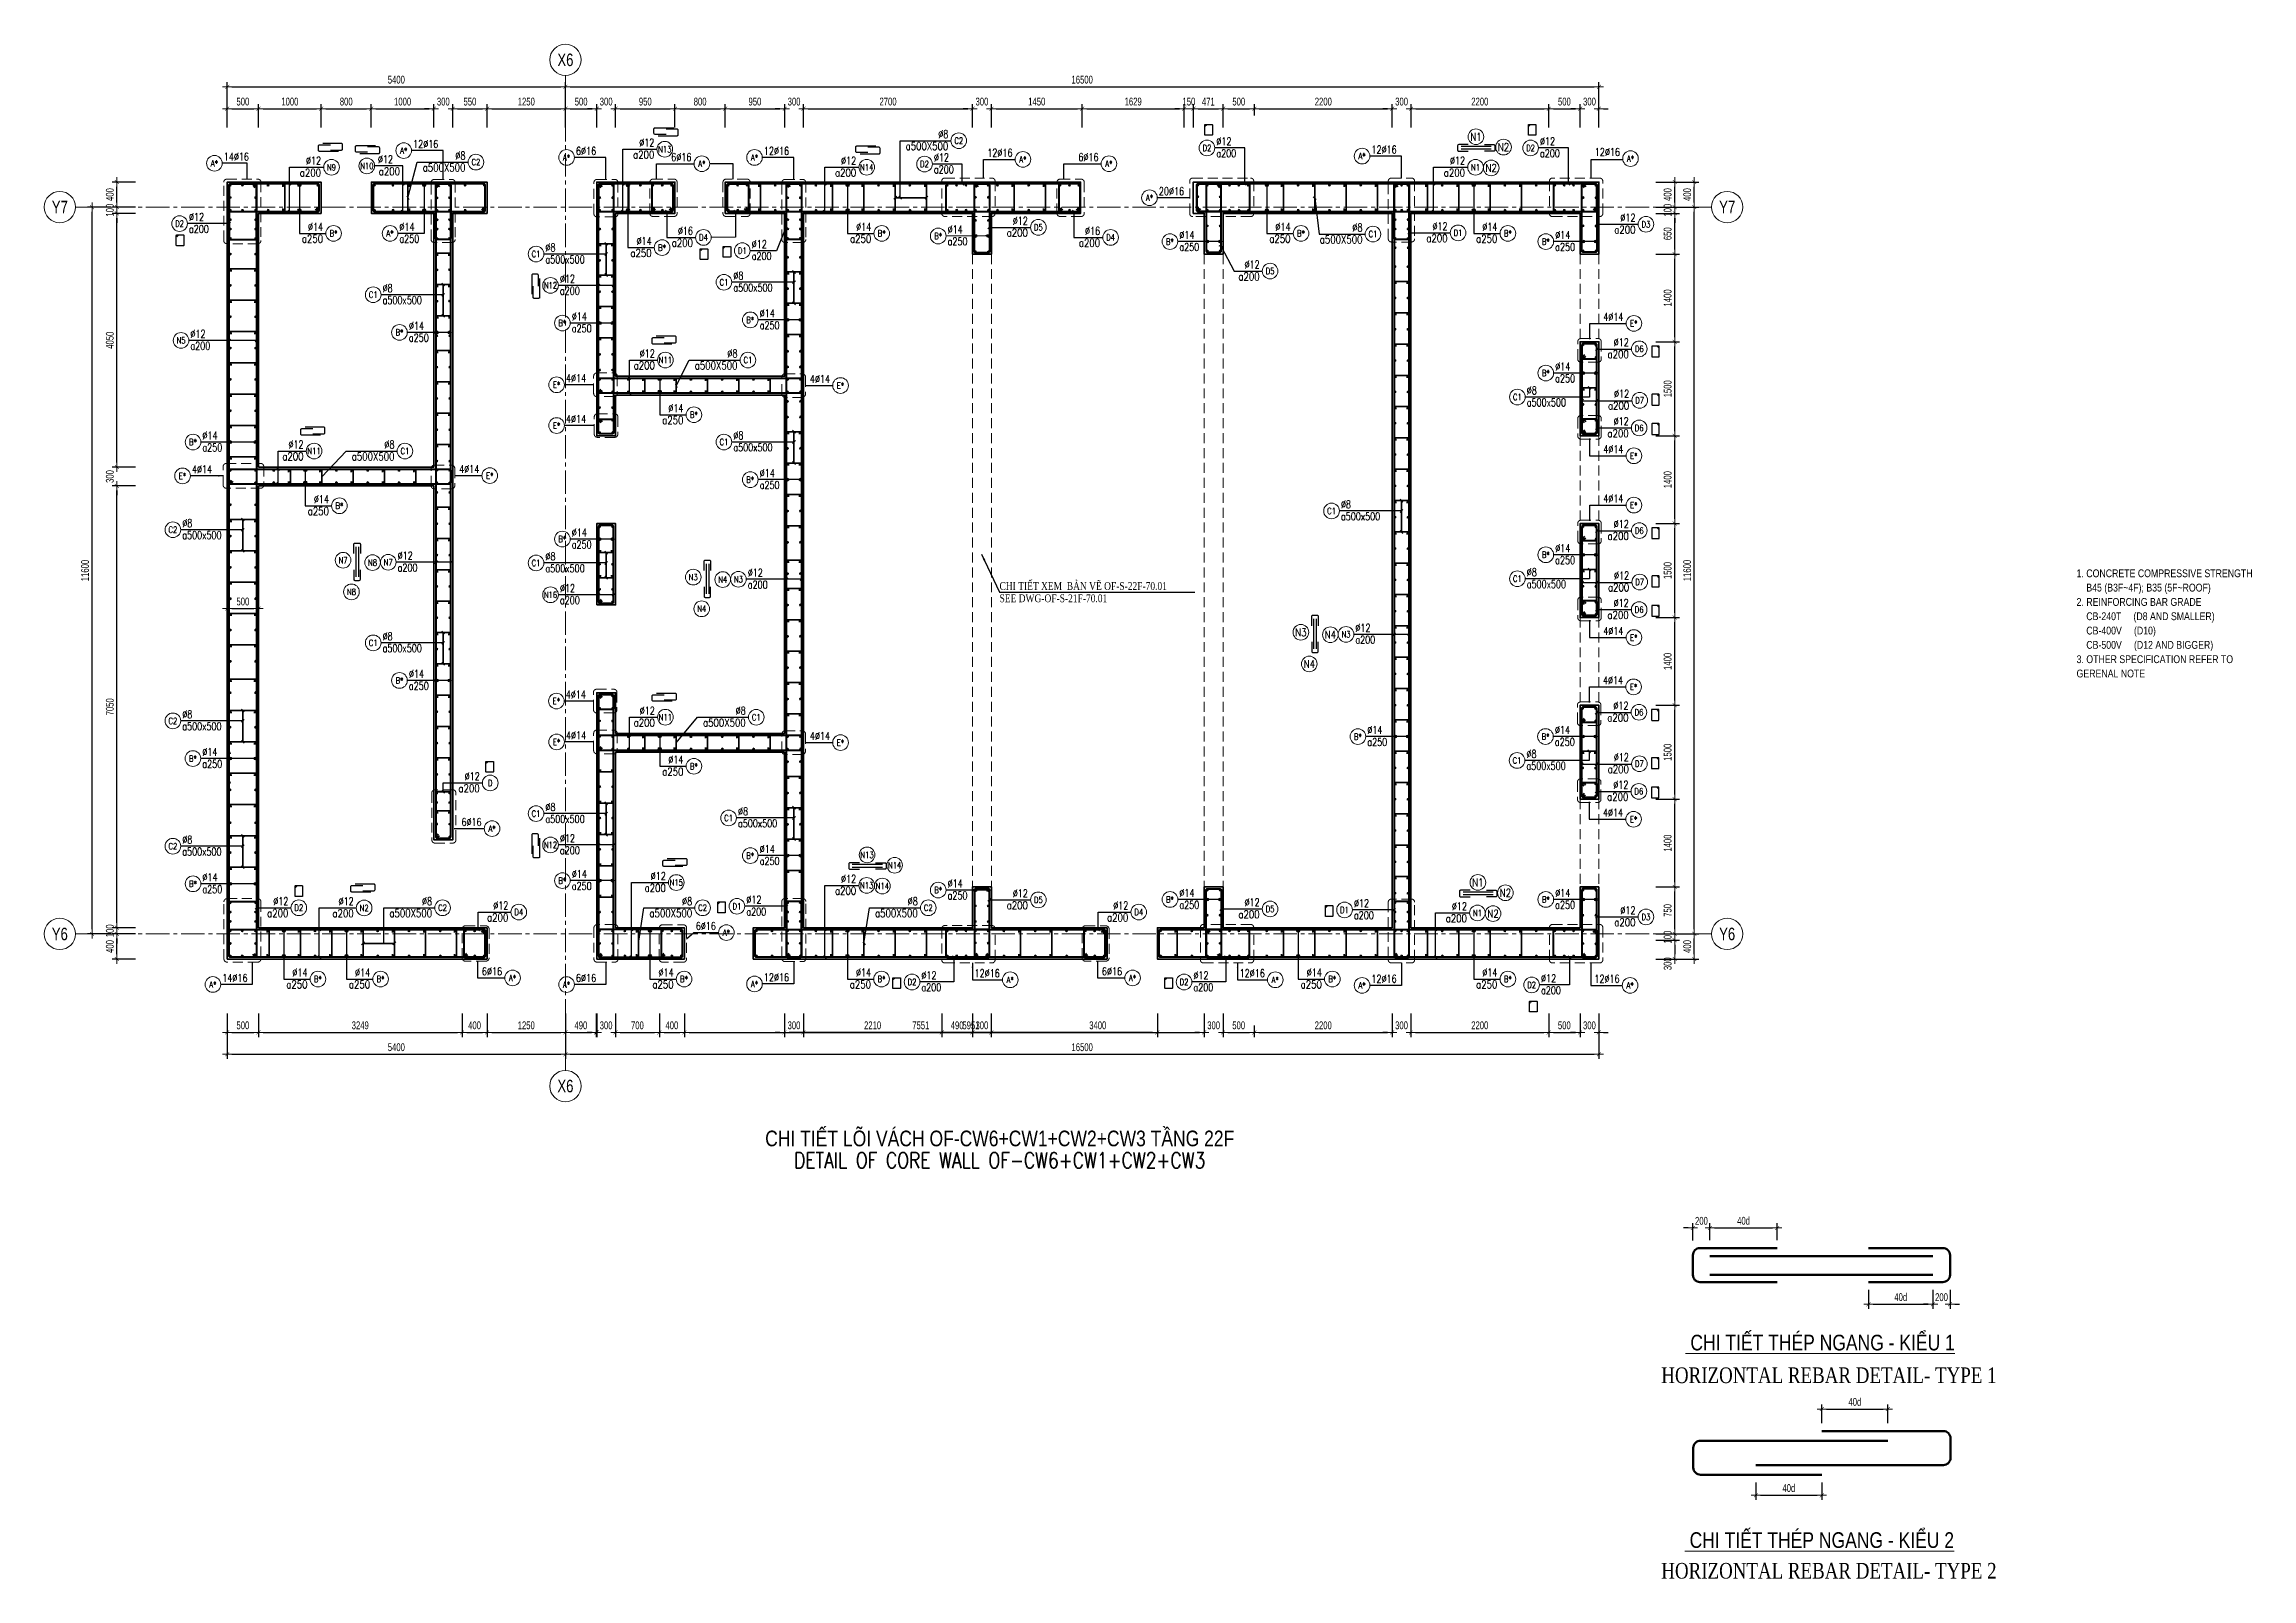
# Model space of a CAD drawing. Header units: millimetres. Extents: x 988833 to 1318015, y -9365 to 47591.
# Drawn here: x 1234151 to 1269399, y 22442 to 46933 of the extents above; entities that cross this region are included whole.
import ezdxf
from ezdxf.enums import TextEntityAlignment as Align

# ---------------------------------------------------------------- set-up
doc = ezdxf.new("R2010")
doc.units = ezdxf.units.MM
doc.header["$MEASUREMENT"] = 0
for name, pattern in [('HIDDEN', [9.525, 6.35, -3.175]), ('HIDDEN2', [4.7625, 3.175, -1.5875]), ('OF_Grid_1$0$CENTER2', [1.125, 0.75, -0.125, 0.125, -0.125])]:
    doc.linetypes.add(name, pattern=pattern)
doc.layers.get('0').update_dxf_attribs({"lineweight": 20})
doc.layers.get('Defpoints').update_dxf_attribs({"color": 151, "lineweight": 9})
for name, color, linetype in [('Hidden', 9, 'HIDDEN'), ('Leader', 6, 'Continuous'), ('Ligature', 1, 'Continuous'), ('Reinforcement', 4, 'Continuous'), ('TIT1', 3, 'Continuous')]:
    doc.layers.add(name, color=color, linetype=linetype)
for name, color, linetype, lineweight in [('KC-LEADER', 153, 'Continuous', 18), ('KC-THEP', 6, 'Continuous', 40), ('NDC_S_ANNO', 7, 'Continuous', 20), ('NDC_S_BEAM', 3, 'HIDDEN2', 20), ('NDC_S_DIM', 1, 'Continuous', 15), ('NDC_S_ENG TEXT', 2, 'Continuous', 20), ('NDC_S_ENG TITLE', 3, 'Continuous', 20), ('NDC_S_HIDDEN', 8, 'HIDDEN2', 13), ('NDC_S_LEADER', 1, 'Continuous', 15), ('NDC_S_REBAR', 4, 'Continuous', 35), ('NDC_S_STIRRUP', 4, 'Continuous', 40), ('NDC_S_TEXT SYMBOL', 7, 'Continuous', 20), ('NDC_S_VN TEXT', 7, 'Continuous', 20), ('NDC_S_VN TITLE', 6, 'Continuous', 35), ('NDC_S_WALL', 6, 'Continuous', 35), ('OF_Core wall_1.2(B1-19F)$0$NDC_S_WALL', 6, 'Continuous', 35), ('OF_Grid_1$0$NDC_S_AXIS', 5, 'OF_Grid_1$0$CENTER2', 13), ('OF_Grid_1$0$NDC_S_SYMBOL', 1, 'Continuous', 15), ('OF_Grid_1$0$NDC_S_TEXT SYMBOL', 7, 'Continuous', 20)]:
    doc.layers.add(name, color=color, linetype=linetype, lineweight=lineweight)
doc.styles.add('ARIAL', font='arial.ttf', dxfattribs={"width": 0.8})
doc.styles.add('NDC_ANNO', font='', dxfattribs={"width": 0.8})
doc.styles.add('NDC_ARIAL', font='arial.ttf', dxfattribs={"width": 0.85})
doc.styles.add('NDC_DIM', font='', dxfattribs={"width": 0.75})
doc.styles.add('NDC_EN TXT', font='romans.shx', dxfattribs={"width": 0.8})
doc.styles.add('NDC_VIE TXT', font='arial.ttf', dxfattribs={"width": 0.8})
doc.styles.add('OF_Grid_1$0$NDC_ANNO', font='', dxfattribs={"width": 0.8})
doc.styles.add('VNTIMEH', font='vntimeh.shx', dxfattribs={"width": 0.8, "bigfont": 'vns.shx'})
doc.styles.get('NDC_ANNO').set_extended_font_data('Dotum')
doc.styles.get('NDC_DIM').set_extended_font_data('Dotum')
doc.styles.get('OF_Grid_1$0$NDC_ANNO').set_extended_font_data('Dotum')
doc.dimstyles.new('NDC_1-50', dxfattribs={"dimscale": 50, "dimtxt": 2.5, "dimasz": 1, "dimexe": 1.5, "dimexo": 0, "dimgap": 0.8, "dimtad": 1, "dimdec": 0, "dimdsep": 46, "dimtxsty": 'NDC_ARIAL', "dimblk": 'DIMMARK', "dimcen": 49999.938995, "dimdle": 1.5, "dimclrd": 1, "dimclre": 1, "dimclrt": 3, "dimadec": 0, "dimazin": 0, "dimtfac": 1, "dimtdec": 0, "dimtix": 1, "dimtmove": 2, "dimatfit": 3, "dimfxl": 1, "dimarcsym": 0})
doc.dimstyles.new('NDC_dim_25', dxfattribs={"dimscale": 25, "dimtxt": 2.5, "dimasz": 1.5, "dimexe": 1.5, "dimexo": 2.5, "dimgap": 1, "dimtad": 1, "dimdec": 0, "dimzin": 0, "dimdsep": 46, "dimtxsty": 'NDC_DIM', "dimblk": 'DIMMARK', "dimcen": 0.09, "dimdle": 1.2, "dimclrd": 1, "dimclre": 1, "dimclrt": 3, "dimadec": 0, "dimazin": 0, "dimtfac": 1, "dimtdec": 0, "dimtix": 1, "dimtofl": 0, "dimtmove": 0, "dimatfit": 3, "dimfxl": 6, "dimfxlon": 1, "dimtolj": 1, "dimtzin": 0, "dimarcsym": 0})
doc.dimstyles.new('NDC_dim_30', dxfattribs={"dimscale": 30, "dimtxt": 2.5, "dimasz": 1.5, "dimexe": 1.5, "dimexo": 2.5, "dimgap": 1, "dimtad": 1, "dimdec": 0, "dimzin": 0, "dimdsep": 46, "dimtxsty": 'NDC_DIM', "dimblk": 'DIMMARK', "dimcen": 0.09, "dimdle": 1.2, "dimclrd": 1, "dimclre": 1, "dimclrt": 3, "dimadec": 0, "dimazin": 0, "dimtfac": 1, "dimtdec": 0, "dimtix": 1, "dimtofl": 0, "dimtmove": 0, "dimatfit": 3, "dimfxl": 6, "dimfxlon": 1, "dimtolj": 1, "dimtzin": 0, "dimarcsym": 0})
doc.dimstyles.new('NDC_dim_50', dxfattribs={"dimscale": 50, "dimtxt": 2.5, "dimasz": 1.5, "dimexe": 1.5, "dimexo": 2.5, "dimgap": 1, "dimtad": 1, "dimdec": 0, "dimzin": 0, "dimdsep": 46, "dimtxsty": 'NDC_DIM', "dimblk": 'DIMMARK', "dimcen": 0.09, "dimdle": 1.2, "dimclrd": 1, "dimclre": 1, "dimclrt": 3, "dimadec": 0, "dimazin": 0, "dimtfac": 1, "dimtdec": 0, "dimtix": 1, "dimtofl": 0, "dimtmove": 0, "dimatfit": 3, "dimfxl": 6, "dimfxlon": 1, "dimtolj": 1, "dimtzin": 0, "dimarcsym": 0})
doc.dimstyles.new('NDC_dim_70', dxfattribs={"dimscale": 70, "dimtxt": 2.5, "dimasz": 1.5, "dimexe": 1.5, "dimexo": 2.5, "dimgap": 1, "dimtad": 1, "dimdec": 0, "dimzin": 0, "dimdsep": 46, "dimtxsty": 'NDC_DIM', "dimblk": 'DIMMARK', "dimcen": 0.09, "dimdle": 1.2, "dimclrd": 1, "dimclre": 1, "dimclrt": 3, "dimadec": 0, "dimazin": 0, "dimtfac": 1, "dimtdec": 0, "dimtix": 1, "dimtofl": 0, "dimtmove": 0, "dimatfit": 3, "dimfxl": 6, "dimfxlon": 1, "dimtolj": 1, "dimtzin": 0, "dimarcsym": 0})

msp = doc.modelspace()

# ---------------------------------------------------------------- texts
at = {"layer": 'NDC_S_ENG TEXT', "style": 'VNTIMEH', "width": 0.8}
msp.add_text('chi tiÕt xem  b¶n vÏ of-s-22f-70.01', height=125, dxfattribs=at).set_placement((1249404.5, 38223.2))
at = {"layer": 'NDC_S_ENG TITLE', "style": 'VNTIMEH', "width": 0.8}
for s, height, p in [('see dwg-of-s-21f-70.01', 125, (1249404.5, 38027.1)), ('horizontal rebar detail- type 1', 250, (1259970, 25565.7)), ('horizontal rebar detail- type 2', 250, (1259970, 22445.3))]:
    msp.add_text(s, height=height, dxfattribs=at).set_placement(p)
at = {"layer": 'NDC_S_VN TEXT', "style": 'ARIAL', "width": 0.8}
for s, p in [('%%u CHI TIẾT THÉP NGANG - KIỂU 1', (1260356.8, 26086.8)), ('%%u CHI TIẾT THÉP NGANG - KIỂU 2', (1260344.4, 22934.9))]:
    msp.add_text(s, height=250, dxfattribs=at).set_placement(p)
at = {"layer": 'NDC_S_VN TEXT', "color": 7, "style": 'NDC_EN TXT', "width": 0.8}
for tag, height, p in [('N1', 125, (1257010.8, 45455.1)), ('N2', 125, (1257450.9, 45289.4)), ('N2', 125, (1257254, 44957.8)), ('N7', 100, (1238923.4, 38697.4)), ('N8', 100, (1239394.4, 38659.3)), ('N3', 100, (1244514.5, 38427.1)), ('N4', 100, (1244985.5, 38389)), ('N8', 100, (1239057.8, 38192.4)), ('N4', 100, (1244649, 37922.1)), ('N3', 125, (1254215.3, 37547.3)), ('N4', 125, (1254686.3, 37509.1)), ('N4', 125, (1254349.8, 37042.3)), ('N13', 100, (1247290, 33995.1)), ('N14', 100, (1247730.1, 33829.4)), ('N14', 100, (1247533.3, 33497.9)), ('N1', 125, (1257041.3, 33555.1)), ('N2', 125, (1257481.4, 33389.4)), ('N2', 125, (1257284.5, 33057.8))]:
    msp.add_attdef(tag, text='3', height=height, dxfattribs=at).set_placement(p, align=Align.MIDDLE)
at = {"layer": 'TIT1', "insert": (1266600.7, 38551.1), "char_height": 125, "width": 2836.527, "attachment_point": 1, "line_spacing_factor": 1.096296, "style": 'ARIAL'}
msp.add_mtext('\\A1;1. CONCRETE COMPRESSIVE STRENGTH\\P    B45 (B3F~4F); B35 (5F~ROOF)\\P2. REINFORCING BAR GRADE\\P    CB-240T     (D8 AND SMALLER)\\P    CB-400V     (D10)\\P    CB-500V     (D12 AND BIGGER)\\P3. OTHER SPECIFICATION REFER TO GERENAL NOTE ', dxfattribs=at)

# ---------------------------------------------------------------- blocks, each defined once
blk = doc.blocks.new('DIMMARK')
at = {"layer": 'NDC_S_DIM', "color": 1}
blk.add_line((-1.5, 0), (1, 0), dxfattribs=at)
at = {"layer": 'NDC_S_DIM', "color": 2, "const_width": 0.1}
blk.add_lwpolyline([(-0.42, -0.42), (0.42, 0.42)], dxfattribs=at)
blk = doc.blocks.new('*D1001')
at = {"layer": 'Defpoints', "color": 0, "transparency": 16777216}
for p in [(1261820, 28041), (1260747, 27720), (1261820, 27720)]:
    blk.add_point(p, dxfattribs=at)
at = {"layer": 'NDC_S_DIM', "color": 1, "lineweight": -2, "transparency": 16777216}
for p, q in [((1260747, 27845), (1260747, 28116)), ((1260822, 28041), (1261745, 28041)), ((1261820, 27845), (1261820, 28116))]:
    blk.add_line(p, q, dxfattribs=at)
at = {"layer": 'NDC_S_DIM', "color": 1, "lineweight": -2, "transparency": 16777216, "xscale": 75, "yscale": 75, "zscale": 75, "rotation": 180}
blk.add_blockref('DIMMARK', (1260747, 28041), dxfattribs=at)
at = {"layer": 'NDC_S_DIM', "color": 1, "lineweight": -2, "transparency": 16777216, "xscale": 75, "yscale": 75, "zscale": 75}
blk.add_blockref('DIMMARK', (1261820, 28041), dxfattribs=at)
at = {"layer": 'NDC_S_DIM', "color": 3, "transparency": 16777216, "insert": (1261284, 28155), "char_height": 125, "attachment_point": 5, "style": 'NDC_DIM'}
blk.add_mtext('\\A1;40d', dxfattribs=at)
blk = doc.blocks.new('*D1002')
at = {"layer": 'Defpoints', "color": 0, "transparency": 16777216}
for p in [(1263278, 27177), (1264308, 27177), (1264308, 26823)]:
    blk.add_point(p, dxfattribs=at)
at = {"layer": 'NDC_S_DIM', "color": 1, "lineweight": -2, "transparency": 16777216}
for p, q in [((1263278, 27052), (1263278, 26748)), ((1263353, 26823), (1264233, 26823)), ((1264308, 27052), (1264308, 26748))]:
    blk.add_line(p, q, dxfattribs=at)
at = {"layer": 'NDC_S_DIM', "color": 1, "lineweight": -2, "transparency": 16777216, "xscale": 75, "yscale": 75, "zscale": 75, "rotation": 180}
blk.add_blockref('DIMMARK', (1263278, 26823), dxfattribs=at)
at = {"layer": 'NDC_S_DIM', "color": 1, "lineweight": -2, "transparency": 16777216, "xscale": 75, "yscale": 75, "zscale": 75}
blk.add_blockref('DIMMARK', (1264308, 26823), dxfattribs=at)
at = {"layer": 'NDC_S_DIM', "color": 3, "transparency": 16777216, "insert": (1263793, 26937), "char_height": 125, "attachment_point": 5, "style": 'NDC_DIM'}
blk.add_mtext('\\A1;40d', dxfattribs=at)
blk = doc.blocks.new('*D1003')
at = {"layer": 'Defpoints', "color": 0, "transparency": 16777216}
for p in [(1263587, 25151), (1262534, 24799), (1263587, 24799)]:
    blk.add_point(p, dxfattribs=at)
at = {"layer": 'NDC_S_DIM', "color": 1, "lineweight": -2, "transparency": 16777216}
for p, q in [((1262534, 24924), (1262534, 25226)), ((1262609, 25151), (1263512, 25151)), ((1263587, 24924), (1263587, 25226))]:
    blk.add_line(p, q, dxfattribs=at)
at = {"layer": 'NDC_S_DIM', "color": 1, "lineweight": -2, "transparency": 16777216, "xscale": 75, "yscale": 75, "zscale": 75, "rotation": 180}
blk.add_blockref('DIMMARK', (1262534, 25151), dxfattribs=at)
at = {"layer": 'NDC_S_DIM', "color": 1, "lineweight": -2, "transparency": 16777216, "xscale": 75, "yscale": 75, "zscale": 75}
blk.add_blockref('DIMMARK', (1263587, 25151), dxfattribs=at)
at = {"layer": 'NDC_S_DIM', "color": 3, "transparency": 16777216, "insert": (1263061, 25265), "char_height": 125, "attachment_point": 5, "style": 'NDC_DIM'}
blk.add_mtext('\\A1;40d', dxfattribs=at)
blk = doc.blocks.new('*D1004')
at = {"layer": 'Defpoints', "color": 0, "transparency": 16777216}
for p in [(1261481, 24103), (1262533, 24103), (1262533, 23775)]:
    blk.add_point(p, dxfattribs=at)
at = {"layer": 'NDC_S_DIM', "color": 1, "lineweight": -2, "transparency": 16777216}
for p, q in [((1261481, 23978), (1261481, 23700)), ((1262533, 23978), (1262533, 23700)), ((1261556, 23775), (1262458, 23775))]:
    blk.add_line(p, q, dxfattribs=at)
at = {"layer": 'NDC_S_DIM', "color": 1, "lineweight": -2, "transparency": 16777216, "xscale": 75, "yscale": 75, "zscale": 75, "rotation": 180}
blk.add_blockref('DIMMARK', (1261481, 23775), dxfattribs=at)
at = {"layer": 'NDC_S_DIM', "color": 1, "lineweight": -2, "transparency": 16777216, "xscale": 75, "yscale": 75, "zscale": 75}
blk.add_blockref('DIMMARK', (1262533, 23775), dxfattribs=at)
at = {"layer": 'NDC_S_DIM', "color": 3, "transparency": 16777216, "insert": (1262007, 23889), "char_height": 125, "attachment_point": 5, "style": 'NDC_DIM'}
blk.add_mtext('\\A1;40d', dxfattribs=at)
blk = doc.blocks.new('*D1005')
at = {"layer": 'Defpoints', "color": 0, "transparency": 16777216}
for p in [(1260474, 28041), (1260474, 27718), (1260747, 27720)]:
    blk.add_point(p, dxfattribs=at)
at = {"layer": 'NDC_S_DIM', "color": 1, "lineweight": -2, "transparency": 16777216}
for p, q in [((1260399, 28041), (1260324, 28041)), ((1260474, 27843), (1260474, 28116)), ((1260747, 27845), (1260747, 28116)), ((1260822, 28041), (1260897, 28041))]:
    blk.add_line(p, q, dxfattribs=at)
at = {"layer": 'NDC_S_DIM', "color": 1, "lineweight": -2, "transparency": 16777216, "xscale": 75, "yscale": 75, "zscale": 75}
blk.add_blockref('DIMMARK', (1260474, 28041), dxfattribs=at)
at = {"layer": 'NDC_S_DIM', "color": 1, "lineweight": -2, "transparency": 16777216, "xscale": 75, "yscale": 75, "zscale": 75, "rotation": 180}
blk.add_blockref('DIMMARK', (1260747, 28041), dxfattribs=at)
at = {"layer": 'NDC_S_DIM', "color": 3, "transparency": 16777216, "insert": (1260611, 28154), "char_height": 125, "attachment_point": 5, "style": 'NDC_DIM'}
blk.add_mtext('\\A1;200', dxfattribs=at)
blk = doc.blocks.new('*D1006')
at = {"layer": 'Defpoints', "color": 0, "transparency": 16777216}
for p in [(1264308, 27177), (1264580, 27177), (1264308, 26823)]:
    blk.add_point(p, dxfattribs=at)
at = {"layer": 'NDC_S_DIM', "color": 1, "lineweight": -2, "transparency": 16777216}
for p, q in [((1264233, 26823), (1264158, 26823)), ((1264308, 27052), (1264308, 26748)), ((1264580, 27052), (1264580, 26748)), ((1264655, 26823), (1264730, 26823))]:
    blk.add_line(p, q, dxfattribs=at)
at = {"layer": 'NDC_S_DIM', "color": 1, "lineweight": -2, "transparency": 16777216, "xscale": 75, "yscale": 75, "zscale": 75}
blk.add_blockref('DIMMARK', (1264308, 26823), dxfattribs=at)
at = {"layer": 'NDC_S_DIM', "color": 1, "lineweight": -2, "transparency": 16777216, "xscale": 75, "yscale": 75, "zscale": 75, "rotation": 180}
blk.add_blockref('DIMMARK', (1264580, 26823), dxfattribs=at)
at = {"layer": 'NDC_S_DIM', "color": 3, "transparency": 16777216, "insert": (1264444, 26936), "char_height": 125, "attachment_point": 5, "style": 'NDC_DIM'}
blk.add_mtext('\\A1;200', dxfattribs=at)
blk = doc.blocks.new('THEP')
at = {"layer": 'KC-LEADER', "color": 6}
blk.add_circle((0, 0), 14, dxfattribs=at)
at = {"layer": 'KC-THEP'}
for p, q in [((-14, 0), (14, 0)), ((10, 10), (-10, -10)), ((-10, 10), (10, -10)), ((0, 14), (0, -14))]:
    blk.add_line(p, q, dxfattribs=at)
blk = doc.blocks.new('*U13')
blk.add_circle((-2.5, 0), 2.5)
at = {"layer": 'NDC_S_VN TEXT', "color": 7, "style": 'NDC_EN TXT', "width": 0.8}
blk.add_attdef('SH2', text='', height=2, dxfattribs=at).set_placement((-2.5, 0), align=Align.MIDDLE)
at = {"layer": 'NDC_S_VN TEXT', "color": 3, "style": 'NDC_EN TXT', "width": 0.75}
blk.add_attdef('DK1', (0.5, 0.85), '', height=2.5, dxfattribs=at)
blk = doc.blocks.new('*U9')
blk.add_circle((2.5, 0), 2.5)
at = {"layer": 'NDC_S_VN TEXT', "color": 3, "style": 'NDC_EN TXT', "width": 0.75}
blk.add_attdef('DK2', text='', height=2.5, dxfattribs=at).set_placement((-0.85, 0.85), align=Align.RIGHT)
at = {"layer": 'NDC_S_VN TEXT', "color": 7, "style": 'NDC_EN TXT', "width": 0.8}
blk.add_attdef('SH3', text='', height=2, dxfattribs=at).set_placement((2.5, 0), align=Align.MIDDLE)
blk = doc.blocks.new('*U10')
blk.add_circle((2.5, 0), 2.5)
at = {"layer": 'NDC_S_VN TEXT', "color": 3, "style": 'NDC_EN TXT'}
for tag, width, p in [('DK2', 0.75, (-0.85, 0.85)), ('KC2', 0.8, (-0.85, -2.97))]:
    blk.add_attdef(tag, text='', height=2.5, dxfattribs=dict(at, width=width)).set_placement(p, align=Align.RIGHT)
at = {"layer": 'NDC_S_VN TEXT', "color": 7, "style": 'NDC_EN TXT', "width": 0.8}
blk.add_attdef('SH3', text='', height=2, dxfattribs=at).set_placement((2.5, 0), align=Align.MIDDLE)
blk = doc.blocks.new('A$C72321851')
at = {"layer": 'Ligature'}
for points in [[(-61, -129), (-61, 171, -0.414214), (-43, 189), (26, 189, -0.414214), (43, 171), (43, -4)], [(-40, -4), (-40, -180, 0.414214), (-22, -197), (47, -197, 0.414214), (65, -180), (65, 121)]]:
    blk.add_lwpolyline(points, format="xyb", dxfattribs=at)
blk = doc.blocks.new('*U11')
blk.add_circle((-2.5, 0), 2.5)
at = {"layer": 'NDC_S_VN TEXT', "color": 7, "style": 'NDC_EN TXT', "width": 0.8}
blk.add_attdef('SH2', text='', height=2, dxfattribs=at).set_placement((-2.5, 0), align=Align.MIDDLE)
at = {"layer": 'NDC_S_VN TEXT', "color": 3, "style": 'NDC_EN TXT', "width": 0.75}
for tag, p in [('DK1', (0.5, 0.85)), ('KC1', (0.5, -2.97))]:
    blk.add_attdef(tag, p, '', height=2.5, dxfattribs=at)
blk = doc.blocks.new('*U12')
blk.add_circle((-2.5, 0), 2.5)
at = {"layer": 'NDC_S_VN TEXT', "color": 7, "style": 'NDC_EN TXT', "width": 0.8}
blk.add_attdef('SH2', text='', height=2, dxfattribs=at).set_placement((-2.5, 0), align=Align.MIDDLE)
at = {"layer": 'NDC_S_VN TEXT', "color": 3, "style": 'NDC_EN TXT', "width": 0.75}
for tag, p in [('DK1', (0.5, 0.85)), ('KC1', (0.5, -2.97))]:
    blk.add_attdef(tag, p, '', height=2.5, dxfattribs=at)
blk = doc.blocks.new('A$C7BC65A55')
at = {"layer": 'Ligature'}
for p, q in [((-15, 372, 0), (-15, 39, 0)), ((15, 372, 0), (15, 39, 0))]:
    blk.add_line(p, q, dxfattribs=at)
for points in [[(-36, 297), (-36, 401, -0.414214), (-24, 413), (24, 413, -0.414214), (36, 401), (36, 297)], [(-36, 117), (-36, 12, 0.414214), (-24, 0), (24, 0, 0.414214), (36, 12), (36, 117)]]:
    blk.add_lwpolyline(points, format="xyb", dxfattribs=at)
blk = doc.blocks.new('*D1071')
at = {"layer": 'Defpoints', "color": 0, "transparency": 16777216}
for p in [(1237074, 37734), (1237574, 37925), (1237574, 37734)]:
    blk.add_point(p, dxfattribs=at)
at = {"layer": 'NDC_S_DIM', "color": 1, "lineweight": -2, "transparency": 16777216}
for p, q in [((1237074, 37859), (1237074, 38000)), ((1237149, 37925), (1237499, 37925)), ((1237574, 37859), (1237574, 38000))]:
    blk.add_line(p, q, dxfattribs=at)
at = {"layer": 'NDC_S_DIM', "color": 1, "lineweight": -2, "transparency": 16777216, "xscale": 75, "yscale": 75, "zscale": 75, "rotation": 180}
blk.add_blockref('DIMMARK', (1237074, 37925), dxfattribs=at)
at = {"layer": 'NDC_S_DIM', "color": 1, "lineweight": -2, "transparency": 16777216, "xscale": 75, "yscale": 75, "zscale": 75}
blk.add_blockref('DIMMARK', (1237574, 37925), dxfattribs=at)
at = {"layer": 'NDC_S_DIM', "color": 3, "transparency": 16777216, "insert": (1237324, 38038), "char_height": 125, "attachment_point": 5, "style": 'NDC_DIM'}
blk.add_mtext('\\A1;500', dxfattribs=at)
blk = doc.blocks.new('*U1016')
at = {"layer": 'KC-THEP', "xscale": -1, "rotation": 170.331435563619}
blk.add_blockref('THEP', (0, 0), dxfattribs=at)
blk = doc.blocks.new('*U1015')
at = {"layer": 'NDC_S_HIDDEN', "color": 0, "linetype": 'ByBlock', "lineweight": -2, "transparency": 16777216}
for p in [(0, 0), (250, 0), (500, 0), (750, 0), (1000, 0), (1250, 0), (1500, 0), (1750, 0), (2000, 0), (2250, 0)]:
    blk.add_blockref('*U1016', p, dxfattribs=at)
blk = doc.blocks.new('*U1018')
at = {"layer": 'KC-THEP', "xscale": -1, "rotation": 170.331435563619}
blk.add_blockref('THEP', (0, 0), dxfattribs=at)
blk = doc.blocks.new('*U1017')
at = {"layer": 'NDC_S_HIDDEN', "color": 0, "linetype": 'ByBlock', "lineweight": -2, "transparency": 16777216}
for p in [(0, 0), (250, 0), (500, 0), (750, 0), (1000, 0), (1250, 0), (1500, 0), (1750, 0), (2000, 0), (2250, 0)]:
    blk.add_blockref('*U1018', p, dxfattribs=at)
blk = doc.blocks.new('*U1023')
at = {"layer": 'NDC_S_REBAR'}
blk.add_lwpolyline([(-15, -75), (-15, -100, 1), (15, -100), (15, 100, 1), (-15, 100), (-15, 75)], format="xyb", dxfattribs=at)
blk = doc.blocks.new('*U1019')
at = {"layer": 'NDC_S_HIDDEN', "color": 0, "linetype": 'ByBlock', "lineweight": -2, "transparency": 16777216}
for p in [(0, 0), (500, 0), (1000, 0), (1500, 0), (2000, 0)]:
    blk.add_blockref('*U1023', p, dxfattribs=at)
blk = doc.blocks.new('*U1010')
at = {"layer": 'KC-THEP', "rotation": 9.66856443638095}
for p in [(0, 99), (0, -99)]:
    blk.add_blockref('THEP', p, dxfattribs=at)
blk = doc.blocks.new('*U1009')
at = {"layer": 'NDC_S_HIDDEN', "color": 0, "linetype": 'ByBlock', "lineweight": -2, "transparency": 16777216}
for p in [(0, 0), (250, 0), (500, 0), (750, 0), (1000, 0), (1250, 0), (1500, 0), (1750, 0), (2000, 0), (2250, 0), (2500, 0)]:
    blk.add_blockref('*U1010', p, dxfattribs=at)
blk = doc.blocks.new('*U1012')
at = {"layer": 'NDC_S_REBAR'}
blk.add_lwpolyline([(-15, -75), (-15, -100, 1), (15, -100), (15, 100, 1), (-15, 100), (-15, 75)], format="xyb", dxfattribs=at)
blk = doc.blocks.new('*U1011')
at = {"layer": 'NDC_S_HIDDEN', "color": 0, "linetype": 'ByBlock', "lineweight": -2, "transparency": 16777216}
for p in [(0, 0), (500, 0), (1000, 0), (1500, 0), (2000, 0)]:
    blk.add_blockref('*U1012', p, dxfattribs=at)
blk = doc.blocks.new('*U1014')
at = {"layer": 'KC-THEP', "rotation": 189.6685644363809}
blk.add_blockref('THEP', (-104, 0), dxfattribs=at)
at = {"layer": 'KC-THEP', "xscale": -1, "rotation": 170.331435563619}
blk.add_blockref('THEP', (104, 0), dxfattribs=at)
blk = doc.blocks.new('*U1013')
at = {"layer": 'NDC_S_HIDDEN', "color": 0, "linetype": 'ByBlock', "lineweight": -2, "transparency": 16777216}
for p in [(0, 1200), (0, 1000), (0, 800), (0, 600), (0, 400), (0, 200), (0, 0)]:
    blk.add_blockref('*U1014', p, dxfattribs=at)
blk = doc.blocks.new('*U1025')
at = {"layer": 'KC-THEP', "rotation": 9.66856443638095}
for p in [(0, 99), (0, -99)]:
    blk.add_blockref('THEP', p, dxfattribs=at)
blk = doc.blocks.new('*U1024')
at = {"layer": 'NDC_S_HIDDEN', "color": 0, "linetype": 'ByBlock', "lineweight": -2, "transparency": 16777216}
for p in [(0, 0), (250, 0), (500, 0), (750, 0), (1000, 0), (1250, 0), (1500, 0), (1750, 0), (2000, 0), (2250, 0), (2500, 0)]:
    blk.add_blockref('*U1025', p, dxfattribs=at)
blk = doc.blocks.new('*U1027')
at = {"layer": 'NDC_S_REBAR'}
blk.add_lwpolyline([(-15, -75), (-15, -100, 1), (15, -100), (15, 100, 1), (-15, 100), (-15, 75)], format="xyb", dxfattribs=at)
blk = doc.blocks.new('*U1026')
at = {"layer": 'NDC_S_HIDDEN', "color": 0, "linetype": 'ByBlock', "lineweight": -2, "transparency": 16777216}
for p in [(0, 0), (500, 0), (1000, 0), (1500, 0), (2000, 0)]:
    blk.add_blockref('*U1027', p, dxfattribs=at)
blk = doc.blocks.new('*U1031')
at = {"layer": 'KC-THEP', "xscale": -1, "rotation": 170.331435563619}
blk.add_blockref('THEP', (0, 200), dxfattribs=at)
at = {"layer": 'KC-THEP', "rotation": 9.668564436380946}
blk.add_blockref('THEP', (0, -200), dxfattribs=at)
blk = doc.blocks.new('*U1030')
at = {"layer": 'NDC_S_HIDDEN', "color": 0, "linetype": 'ByBlock', "lineweight": -2, "transparency": 16777216}
for p in [(0, 0), (250, 0), (500, 0), (750, 0), (1000, 0), (1250, 0), (1500, 0), (1750, 0)]:
    blk.add_blockref('*U1031', p, dxfattribs=at)
blk = doc.blocks.new('*U1033')
at = {"layer": 'KC-THEP', "xscale": -1, "rotation": 170.331435563619}
blk.add_blockref('THEP', (0, 200), dxfattribs=at)
at = {"layer": 'KC-THEP', "rotation": 9.668564436380946}
blk.add_blockref('THEP', (0, -200), dxfattribs=at)
blk = doc.blocks.new('*U1032')
at = {"layer": 'NDC_S_HIDDEN', "color": 0, "linetype": 'ByBlock', "lineweight": -2, "transparency": 16777216}
for p in [(0, 0), (250, 0)]:
    blk.add_blockref('*U1033', p, dxfattribs=at)
blk = doc.blocks.new('*U1035')
at = {"layer": 'NDC_S_REBAR'}
blk.add_lwpolyline([(-15, 175), (-15, 200, -1), (15, 200), (15, -200, -1), (-15, -200), (-15, -175)], format="xyb", dxfattribs=at)
blk = doc.blocks.new('*U1034')
at = {"layer": 'NDC_S_HIDDEN', "color": 0, "linetype": 'ByBlock', "lineweight": -2, "transparency": 16777216}
for p in [(0, 0), (500, 0), (1000, 0), (1500, 0)]:
    blk.add_blockref('*U1035', p, dxfattribs=at)
blk = doc.blocks.new('*U1020')
at = {"layer": 'KC-THEP', "xscale": -1, "rotation": 170.331435563619}
blk.add_blockref('THEP', (0, 200), dxfattribs=at)
at = {"layer": 'KC-THEP', "rotation": 9.668564436380946}
blk.add_blockref('THEP', (0, -200), dxfattribs=at)
blk = doc.blocks.new('*U1036')
at = {"layer": 'NDC_S_HIDDEN', "color": 0, "linetype": 'ByBlock', "lineweight": -2, "transparency": 16777216}
for p in [(0, 0), (250, 0), (500, 0), (750, 0), (1000, 0), (1250, 0), (1500, 0), (1750, 0)]:
    blk.add_blockref('*U1020', p, dxfattribs=at)
blk = doc.blocks.new('*U1022')
at = {"layer": 'NDC_S_REBAR'}
blk.add_lwpolyline([(-15, 175), (-15, 200, -1), (15, 200), (15, -200, -1), (-15, -200), (-15, -175)], format="xyb", dxfattribs=at)
blk = doc.blocks.new('*U1021')
at = {"layer": 'NDC_S_HIDDEN', "color": 0, "linetype": 'ByBlock', "lineweight": -2, "transparency": 16777216}
for p in [(0, 0), (500, 0), (1000, 0), (1500, 0)]:
    blk.add_blockref('*U1022', p, dxfattribs=at)
blk = doc.blocks.new('*U1029')
at = {"layer": 'KC-THEP', "rotation": 9.668564436380946}
blk.add_blockref('THEP', (-100, 0), dxfattribs=at)
at = {"layer": 'KC-THEP', "xscale": -1, "rotation": 350.3314355636191}
blk.add_blockref('THEP', (100, 0), dxfattribs=at)
blk = doc.blocks.new('*U1028')
at = {"layer": 'OF_Core wall_1.2(B1-19F)$0$NDC_S_WALL', "color": 0, "linetype": 'ByBlock', "lineweight": -2, "transparency": 16777216}
for p in [(0, 0), (0, -250), (0, -500), (0, -750), (0, -1000)]:
    blk.add_blockref('*U1029', p, dxfattribs=at)
blk = doc.blocks.new('*D1094')
at = {"layer": 'Defpoints', "color": 0, "transparency": 16777216}
for p in [(1237574, 33544), (1237074, 33344), (1237574, 31162)]:
    blk.add_point(p, dxfattribs=at)
at = {"layer": 'NDC_S_DIM', "color": 1, "lineweight": -2, "transparency": 16777216}
for p, q in [((1237074, 31462), (1237074, 31087)), ((1237574, 31462), (1237574, 31087)), ((1237149, 31162), (1237499, 31162))]:
    blk.add_line(p, q, dxfattribs=at)
at = {"layer": 'NDC_S_DIM', "color": 1, "lineweight": -2, "transparency": 16777216, "xscale": 75, "yscale": 75, "zscale": 75, "rotation": 180}
blk.add_blockref('DIMMARK', (1237074, 31162), dxfattribs=at)
at = {"layer": 'NDC_S_DIM', "color": 1, "lineweight": -2, "transparency": 16777216, "xscale": 75, "yscale": 75, "zscale": 75}
blk.add_blockref('DIMMARK', (1237574, 31162), dxfattribs=at)
at = {"layer": 'NDC_S_DIM', "color": 3, "transparency": 16777216, "insert": (1237324, 31274), "char_height": 125, "attachment_point": 5, "style": 'NDC_DIM'}
blk.add_mtext('\\A1;500', dxfattribs=at)
blk = doc.blocks.new('*D1095')
at = {"layer": 'Defpoints', "color": 0, "transparency": 16777216}
for p in [(1237074, 32333), (1242474, 32333), (1242474, 30813)]:
    blk.add_point(p, dxfattribs=at)
at = {"layer": 'NDC_S_DIM', "color": 1, "lineweight": -2, "transparency": 16777216}
for p, q in [((1237074, 31113), (1237074, 30738)), ((1242474, 31113), (1242474, 30738)), ((1237149, 30813), (1242399, 30813))]:
    blk.add_line(p, q, dxfattribs=at)
at = {"layer": 'NDC_S_DIM', "color": 1, "lineweight": -2, "transparency": 16777216, "xscale": 75, "yscale": 75, "zscale": 75, "rotation": 180}
blk.add_blockref('DIMMARK', (1237074, 30813), dxfattribs=at)
at = {"layer": 'NDC_S_DIM', "color": 1, "lineweight": -2, "transparency": 16777216, "xscale": 75, "yscale": 75, "zscale": 75}
blk.add_blockref('DIMMARK', (1242474, 30813), dxfattribs=at)
at = {"layer": 'NDC_S_DIM', "color": 3, "transparency": 16777216, "insert": (1239774, 30925), "char_height": 125, "attachment_point": 5, "style": 'NDC_DIM'}
blk.add_mtext('\\A1;5400', dxfattribs=at)
blk = doc.blocks.new('*D1096')
at = {"layer": 'Defpoints', "color": 0, "ltscale": 200, "transparency": 16777216}
for p in [(1237574, 33544), (1240823, 32427), (1240823, 31162)]:
    blk.add_point(p, dxfattribs=at)
at = {"layer": 'NDC_S_DIM', "color": 1, "lineweight": -2, "ltscale": 200, "transparency": 16777216}
for p, q in [((1237574, 31462), (1237574, 31087)), ((1240823, 31462), (1240823, 31087)), ((1237649, 31162), (1240748, 31162))]:
    blk.add_line(p, q, dxfattribs=at)
at = {"layer": 'NDC_S_DIM', "color": 1, "lineweight": -2, "ltscale": 200, "transparency": 16777216, "xscale": 75, "yscale": 75, "zscale": 75, "rotation": 180}
blk.add_blockref('DIMMARK', (1237574, 31162), dxfattribs=at)
at = {"layer": 'NDC_S_DIM', "color": 1, "lineweight": -2, "ltscale": 200, "transparency": 16777216, "xscale": 75, "yscale": 75, "zscale": 75}
blk.add_blockref('DIMMARK', (1240823, 31162), dxfattribs=at)
at = {"layer": 'NDC_S_DIM', "color": 3, "ltscale": 200, "transparency": 16777216, "insert": (1239198, 31274), "char_height": 125, "attachment_point": 5, "style": 'NDC_DIM'}
blk.add_mtext('\\A1;3249', dxfattribs=at)
blk = doc.blocks.new('*D1097')
at = {"layer": 'Defpoints', "color": 0, "ltscale": 200, "transparency": 16777216}
for p in [(1240823, 32427), (1241223, 32333), (1241223, 31162)]:
    blk.add_point(p, dxfattribs=at)
at = {"layer": 'NDC_S_DIM', "color": 1, "lineweight": -2, "ltscale": 200, "transparency": 16777216}
for p, q in [((1240823, 31462), (1240823, 31087)), ((1241223, 31462), (1241223, 31087)), ((1240898, 31162), (1241148, 31162))]:
    blk.add_line(p, q, dxfattribs=at)
at = {"layer": 'NDC_S_DIM', "color": 1, "lineweight": -2, "ltscale": 200, "transparency": 16777216, "xscale": 75, "yscale": 75, "zscale": 75, "rotation": 180}
blk.add_blockref('DIMMARK', (1240823, 31162), dxfattribs=at)
at = {"layer": 'NDC_S_DIM', "color": 1, "lineweight": -2, "ltscale": 200, "transparency": 16777216, "xscale": 75, "yscale": 75, "zscale": 75}
blk.add_blockref('DIMMARK', (1241223, 31162), dxfattribs=at)
at = {"layer": 'NDC_S_DIM', "color": 3, "ltscale": 200, "transparency": 16777216, "insert": (1241023, 31274), "char_height": 125, "attachment_point": 5, "style": 'NDC_DIM'}
blk.add_mtext('\\A1;400', dxfattribs=at)
blk = doc.blocks.new('*D1098')
at = {"layer": 'Defpoints', "color": 0, "ltscale": 200, "transparency": 16777216}
for p in [(1241223, 32333), (1242473, 32333), (1242473, 31162)]:
    blk.add_point(p, dxfattribs=at)
at = {"layer": 'NDC_S_DIM', "color": 1, "lineweight": -2, "ltscale": 200, "transparency": 16777216}
for p, q in [((1241223, 31462), (1241223, 31087)), ((1242473, 31462), (1242473, 31087)), ((1241298, 31162), (1242398, 31162))]:
    blk.add_line(p, q, dxfattribs=at)
at = {"layer": 'NDC_S_DIM', "color": 1, "lineweight": -2, "ltscale": 200, "transparency": 16777216, "xscale": 75, "yscale": 75, "zscale": 75, "rotation": 180}
blk.add_blockref('DIMMARK', (1241223, 31162), dxfattribs=at)
at = {"layer": 'NDC_S_DIM', "color": 1, "lineweight": -2, "ltscale": 200, "transparency": 16777216, "xscale": 75, "yscale": 75, "zscale": 75}
blk.add_blockref('DIMMARK', (1242473, 31162), dxfattribs=at)
at = {"layer": 'NDC_S_DIM', "color": 3, "ltscale": 200, "transparency": 16777216, "insert": (1241848, 31274), "char_height": 125, "attachment_point": 5, "style": 'NDC_DIM'}
blk.add_mtext('\\A1;1250', dxfattribs=at)
blk = doc.blocks.new('*D1099')
at = {"layer": 'Defpoints', "color": 0, "ltscale": 200, "transparency": 16777216}
for p in [(1243273, 32833), (1242973, 32333), (1243273, 31162)]:
    blk.add_point(p, dxfattribs=at)
at = {"layer": 'NDC_S_DIM', "color": 1, "lineweight": -2, "ltscale": 200, "transparency": 16777216}
for p, q in [((1242973, 31462), (1242973, 31087)), ((1243273, 31462), (1243273, 31087)), ((1242898, 31162), (1242823, 31162)), ((1243348, 31162), (1243423, 31162))]:
    blk.add_line(p, q, dxfattribs=at)
at = {"layer": 'NDC_S_DIM', "color": 1, "lineweight": -2, "ltscale": 200, "transparency": 16777216, "xscale": 75, "yscale": 75, "zscale": 75}
blk.add_blockref('DIMMARK', (1242973, 31162), dxfattribs=at)
at = {"layer": 'NDC_S_DIM', "color": 1, "lineweight": -2, "ltscale": 200, "transparency": 16777216, "xscale": 75, "yscale": 75, "zscale": 75, "rotation": 180}
blk.add_blockref('DIMMARK', (1243273, 31162), dxfattribs=at)
at = {"layer": 'NDC_S_DIM', "color": 3, "ltscale": 200, "transparency": 16777216, "insert": (1243123, 31274), "char_height": 125, "attachment_point": 5, "style": 'NDC_DIM'}
blk.add_mtext('\\A1;300', dxfattribs=at)
blk = doc.blocks.new('*D1100')
at = {"layer": 'Defpoints', "color": 0, "ltscale": 200, "transparency": 16777216}
for p in [(1243273, 32833), (1243973, 32333), (1243973, 31162)]:
    blk.add_point(p, dxfattribs=at)
at = {"layer": 'NDC_S_DIM', "color": 1, "lineweight": -2, "ltscale": 200, "transparency": 16777216}
for p, q in [((1243273, 31462), (1243273, 31087)), ((1243973, 31462), (1243973, 31087)), ((1243348, 31162), (1243898, 31162))]:
    blk.add_line(p, q, dxfattribs=at)
at = {"layer": 'NDC_S_DIM', "color": 1, "lineweight": -2, "ltscale": 200, "transparency": 16777216, "xscale": 75, "yscale": 75, "zscale": 75, "rotation": 180}
blk.add_blockref('DIMMARK', (1243273, 31162), dxfattribs=at)
at = {"layer": 'NDC_S_DIM', "color": 1, "lineweight": -2, "ltscale": 200, "transparency": 16777216, "xscale": 75, "yscale": 75, "zscale": 75}
blk.add_blockref('DIMMARK', (1243973, 31162), dxfattribs=at)
at = {"layer": 'NDC_S_DIM', "color": 3, "ltscale": 200, "transparency": 16777216, "insert": (1243623, 31274), "char_height": 125, "attachment_point": 5, "style": 'NDC_DIM'}
blk.add_mtext('\\A1;700', dxfattribs=at)
blk = doc.blocks.new('*D1101')
at = {"layer": 'Defpoints', "color": 0, "ltscale": 200, "transparency": 16777216}
for p in [(1243973, 32333), (1244373, 32333), (1244373, 31162)]:
    blk.add_point(p, dxfattribs=at)
at = {"layer": 'NDC_S_DIM', "color": 1, "lineweight": -2, "ltscale": 200, "transparency": 16777216}
for p, q in [((1243973, 31462), (1243973, 31087)), ((1244373, 31462), (1244373, 31087)), ((1244048, 31162), (1244298, 31162))]:
    blk.add_line(p, q, dxfattribs=at)
at = {"layer": 'NDC_S_DIM', "color": 1, "lineweight": -2, "ltscale": 200, "transparency": 16777216, "xscale": 75, "yscale": 75, "zscale": 75, "rotation": 180}
blk.add_blockref('DIMMARK', (1243973, 31162), dxfattribs=at)
at = {"layer": 'NDC_S_DIM', "color": 1, "lineweight": -2, "ltscale": 200, "transparency": 16777216, "xscale": 75, "yscale": 75, "zscale": 75}
blk.add_blockref('DIMMARK', (1244373, 31162), dxfattribs=at)
at = {"layer": 'NDC_S_DIM', "color": 3, "ltscale": 200, "transparency": 16777216, "insert": (1244173, 31274), "char_height": 125, "attachment_point": 5, "style": 'NDC_DIM'}
blk.add_mtext('\\A1;400', dxfattribs=at)
blk = doc.blocks.new('*D1102')
at = {"layer": 'Defpoints', "color": 0, "ltscale": 200, "transparency": 16777216}
for p in [(1244373, 32333), (1251924, 32333), (1251924, 31162)]:
    blk.add_point(p, dxfattribs=at)
at = {"layer": 'NDC_S_DIM', "color": 1, "lineweight": -2, "ltscale": 200, "transparency": 16777216}
for p, q in [((1244373, 31462), (1244373, 31087)), ((1251924, 31462), (1251924, 31087)), ((1244448, 31162), (1251849, 31162))]:
    blk.add_line(p, q, dxfattribs=at)
at = {"layer": 'NDC_S_DIM', "color": 1, "lineweight": -2, "ltscale": 200, "transparency": 16777216, "xscale": 75, "yscale": 75, "zscale": 75, "rotation": 180}
blk.add_blockref('DIMMARK', (1244373, 31162), dxfattribs=at)
at = {"layer": 'NDC_S_DIM', "color": 1, "lineweight": -2, "ltscale": 200, "transparency": 16777216, "xscale": 75, "yscale": 75, "zscale": 75}
blk.add_blockref('DIMMARK', (1251924, 31162), dxfattribs=at)
at = {"layer": 'NDC_S_DIM', "color": 3, "ltscale": 200, "transparency": 16777216, "insert": (1248148, 31274), "char_height": 125, "attachment_point": 5, "style": 'NDC_DIM'}
blk.add_mtext('\\A1;7551', dxfattribs=at)
blk = doc.blocks.new('*D1103')
at = {"layer": 'Defpoints', "color": 0, "ltscale": 200, "transparency": 16777216}
for p in [(1245973, 32833), (1251924, 32333), (1245973, 31162)]:
    blk.add_point(p, dxfattribs=at)
at = {"layer": 'NDC_S_DIM', "color": 1, "lineweight": -2, "ltscale": 200, "transparency": 16777216}
for p, q in [((1245973, 31462), (1245973, 31087)), ((1251924, 31462), (1251924, 31087)), ((1251849, 31162), (1246048, 31162))]:
    blk.add_line(p, q, dxfattribs=at)
at = {"layer": 'NDC_S_DIM', "color": 1, "lineweight": -2, "ltscale": 200, "transparency": 16777216, "xscale": 75, "yscale": 75, "zscale": 75, "rotation": 180}
blk.add_blockref('DIMMARK', (1245973, 31162), dxfattribs=at)
at = {"layer": 'NDC_S_DIM', "color": 1, "lineweight": -2, "ltscale": 200, "transparency": 16777216, "xscale": 75, "yscale": 75, "zscale": 75}
blk.add_blockref('DIMMARK', (1251924, 31162), dxfattribs=at)
at = {"layer": 'NDC_S_DIM', "color": 3, "ltscale": 200, "transparency": 16777216, "insert": (1248948, 31274), "char_height": 125, "attachment_point": 5, "style": 'NDC_DIM'}
blk.add_mtext('\\A1;5951', dxfattribs=at)
blk = doc.blocks.new('*D1104')
at = {"layer": 'Defpoints', "color": 0, "ltscale": 200, "transparency": 16777216}
for p in [(1245973, 32833), (1246273, 32833), (1246273, 31162)]:
    blk.add_point(p, dxfattribs=at)
at = {"layer": 'NDC_S_DIM', "color": 1, "lineweight": -2, "ltscale": 200, "transparency": 16777216}
for p, q in [((1245973, 31462), (1245973, 31087)), ((1246273, 31462), (1246273, 31087)), ((1245898, 31162), (1245823, 31162)), ((1246348, 31162), (1246423, 31162))]:
    blk.add_line(p, q, dxfattribs=at)
at = {"layer": 'NDC_S_DIM', "color": 1, "lineweight": -2, "ltscale": 200, "transparency": 16777216, "xscale": 75, "yscale": 75, "zscale": 75}
blk.add_blockref('DIMMARK', (1245973, 31162), dxfattribs=at)
at = {"layer": 'NDC_S_DIM', "color": 1, "lineweight": -2, "ltscale": 200, "transparency": 16777216, "xscale": 75, "yscale": 75, "zscale": 75, "rotation": 180}
blk.add_blockref('DIMMARK', (1246273, 31162), dxfattribs=at)
at = {"layer": 'NDC_S_DIM', "color": 3, "ltscale": 200, "transparency": 16777216, "insert": (1246123, 31274), "char_height": 125, "attachment_point": 5, "style": 'NDC_DIM'}
blk.add_mtext('\\A1;300', dxfattribs=at)
blk = doc.blocks.new('*D1105')
at = {"layer": 'Defpoints', "color": 0, "ltscale": 200, "transparency": 16777216}
for p in [(1246273, 32833), (1248483, 32406), (1248483, 31162)]:
    blk.add_point(p, dxfattribs=at)
at = {"layer": 'NDC_S_DIM', "color": 1, "lineweight": -2, "ltscale": 200, "transparency": 16777216}
for p, q in [((1246273, 31462), (1246273, 31087)), ((1248483, 31462), (1248483, 31087)), ((1246348, 31162), (1248408, 31162))]:
    blk.add_line(p, q, dxfattribs=at)
at = {"layer": 'NDC_S_DIM', "color": 1, "lineweight": -2, "ltscale": 200, "transparency": 16777216, "xscale": 75, "yscale": 75, "zscale": 75, "rotation": 180}
blk.add_blockref('DIMMARK', (1246273, 31162), dxfattribs=at)
at = {"layer": 'NDC_S_DIM', "color": 1, "lineweight": -2, "ltscale": 200, "transparency": 16777216, "xscale": 75, "yscale": 75, "zscale": 75}
blk.add_blockref('DIMMARK', (1248483, 31162), dxfattribs=at)
at = {"layer": 'NDC_S_DIM', "color": 3, "ltscale": 200, "transparency": 16777216, "insert": (1247378, 31274), "char_height": 125, "attachment_point": 5, "style": 'NDC_DIM'}
blk.add_mtext('\\A1;2210', dxfattribs=at)
blk = doc.blocks.new('*D1106')
at = {"layer": 'Defpoints', "color": 0, "ltscale": 200, "transparency": 16777216}
for p in [(1248973, 32833), (1248483, 32406), (1248973, 31162)]:
    blk.add_point(p, dxfattribs=at)
at = {"layer": 'NDC_S_DIM', "color": 1, "lineweight": -2, "ltscale": 200, "transparency": 16777216}
for p, q in [((1248483, 31462), (1248483, 31087)), ((1248973, 31462), (1248973, 31087)), ((1248558, 31162), (1248898, 31162))]:
    blk.add_line(p, q, dxfattribs=at)
at = {"layer": 'NDC_S_DIM', "color": 1, "lineweight": -2, "ltscale": 200, "transparency": 16777216, "xscale": 75, "yscale": 75, "zscale": 75, "rotation": 180}
blk.add_blockref('DIMMARK', (1248483, 31162), dxfattribs=at)
at = {"layer": 'NDC_S_DIM', "color": 1, "lineweight": -2, "ltscale": 200, "transparency": 16777216, "xscale": 75, "yscale": 75, "zscale": 75}
blk.add_blockref('DIMMARK', (1248973, 31162), dxfattribs=at)
at = {"layer": 'NDC_S_DIM', "color": 3, "ltscale": 200, "transparency": 16777216, "insert": (1248728, 31274), "char_height": 125, "attachment_point": 5, "style": 'NDC_DIM'}
blk.add_mtext('\\A1;490', dxfattribs=at)
blk = doc.blocks.new('*D1107')
at = {"layer": 'Defpoints', "color": 0, "ltscale": 200, "transparency": 16777216}
for p in [(1248973, 32833), (1249273, 32333), (1249273, 31162)]:
    blk.add_point(p, dxfattribs=at)
at = {"layer": 'NDC_S_DIM', "color": 1, "lineweight": -2, "ltscale": 200, "transparency": 16777216}
for p, q in [((1248973, 31462), (1248973, 31087)), ((1249273, 31462), (1249273, 31087)), ((1248898, 31162), (1248823, 31162)), ((1249348, 31162), (1249423, 31162))]:
    blk.add_line(p, q, dxfattribs=at)
at = {"layer": 'NDC_S_DIM', "color": 1, "lineweight": -2, "ltscale": 200, "transparency": 16777216, "xscale": 75, "yscale": 75, "zscale": 75}
blk.add_blockref('DIMMARK', (1248973, 31162), dxfattribs=at)
at = {"layer": 'NDC_S_DIM', "color": 1, "lineweight": -2, "ltscale": 200, "transparency": 16777216, "xscale": 75, "yscale": 75, "zscale": 75, "rotation": 180}
blk.add_blockref('DIMMARK', (1249273, 31162), dxfattribs=at)
at = {"layer": 'NDC_S_DIM', "color": 3, "ltscale": 200, "transparency": 16777216, "insert": (1249123, 31274), "char_height": 125, "attachment_point": 5, "style": 'NDC_DIM'}
blk.add_mtext('\\A1;300', dxfattribs=at)
blk = doc.blocks.new('*U56')
at = {"layer": 'OF_Grid_1$0$NDC_S_SYMBOL'}
blk.add_line((0, 5), (0, 9), dxfattribs=at)
blk.add_circle((0, 0), 5, dxfattribs=at)
at = {"layer": 'OF_Grid_1$0$NDC_S_TEXT SYMBOL', "color": 7, "style": 'OF_Grid_1$0$NDC_ANNO', "width": 0.8}
blk.add_attdef('GRID', text='', height=4, dxfattribs=at).set_placement((0, 0), align=Align.MIDDLE)
blk = doc.blocks.new('*U55')
at = {"layer": 'OF_Grid_1$0$NDC_S_SYMBOL'}
blk.add_line((5, 0), (9, 0), dxfattribs=at)
blk.add_circle((0, 0), 5, dxfattribs=at)
at = {"layer": 'OF_Grid_1$0$NDC_S_TEXT SYMBOL', "color": 7, "style": 'OF_Grid_1$0$NDC_ANNO', "width": 0.8}
blk.add_attdef('GRID', text='', height=4, rotation=270, dxfattribs=at).set_placement((0, 0), align=Align.MIDDLE)
blk = doc.blocks.new('*D1108')
at = {"layer": 'Defpoints', "color": 0, "ltscale": 200, "transparency": 16777216}
for p in [(1258974, 32649), (1242474, 32333), (1258974, 30813)]:
    blk.add_point(p, dxfattribs=at)
at = {"layer": 'NDC_S_DIM', "color": 1, "lineweight": -2, "ltscale": 200, "transparency": 16777216}
for p, q in [((1242474, 31113), (1242474, 30738)), ((1258974, 31113), (1258974, 30738)), ((1242549, 30813), (1258899, 30813))]:
    blk.add_line(p, q, dxfattribs=at)
at = {"layer": 'NDC_S_DIM', "color": 1, "lineweight": -2, "ltscale": 200, "transparency": 16777216, "xscale": 75, "yscale": 75, "zscale": 75, "rotation": 180}
blk.add_blockref('DIMMARK', (1242474, 30813), dxfattribs=at)
at = {"layer": 'NDC_S_DIM', "color": 1, "lineweight": -2, "ltscale": 200, "transparency": 16777216, "xscale": 75, "yscale": 75, "zscale": 75}
blk.add_blockref('DIMMARK', (1258974, 30813), dxfattribs=at)
at = {"layer": 'NDC_S_DIM', "color": 3, "ltscale": 200, "transparency": 16777216, "insert": (1250724, 30925), "char_height": 125, "attachment_point": 5, "style": 'NDC_DIM'}
blk.add_mtext('\\A1;16500', dxfattribs=at)
blk = doc.blocks.new('*D1109')
at = {"layer": 'Defpoints', "color": 0, "ltscale": 200, "transparency": 16777216}
for p in [(1242475, 32333), (1242965, 32344), (1242965, 31162)]:
    blk.add_point(p, dxfattribs=at)
at = {"layer": 'NDC_S_DIM', "color": 1, "lineweight": -2, "ltscale": 200, "transparency": 16777216}
for p, q in [((1242475, 31462), (1242475, 31087)), ((1242965, 31462), (1242965, 31087)), ((1242550, 31162), (1242890, 31162))]:
    blk.add_line(p, q, dxfattribs=at)
at = {"layer": 'NDC_S_DIM', "color": 1, "lineweight": -2, "ltscale": 200, "transparency": 16777216, "xscale": 75, "yscale": 75, "zscale": 75, "rotation": 180}
blk.add_blockref('DIMMARK', (1242475, 31162), dxfattribs=at)
at = {"layer": 'NDC_S_DIM', "color": 1, "lineweight": -2, "ltscale": 200, "transparency": 16777216, "xscale": 75, "yscale": 75, "zscale": 75}
blk.add_blockref('DIMMARK', (1242965, 31162), dxfattribs=at)
at = {"layer": 'NDC_S_DIM', "color": 3, "ltscale": 200, "transparency": 16777216, "insert": (1242720, 31274), "char_height": 125, "attachment_point": 5, "style": 'NDC_DIM'}
blk.add_mtext('\\A1;490', dxfattribs=at)
blk = doc.blocks.new('*D1110')
at = {"layer": 'Defpoints', "color": 0, "ltscale": 200, "transparency": 16777216}
for p in [(1242474, 46253), (1237074, 44729), (1242474, 44112)]:
    blk.add_point(p, dxfattribs=at)
at = {"layer": 'NDC_S_DIM', "color": 1, "lineweight": -2, "ltscale": 200, "transparency": 16777216}
for p, q in [((1237074, 45953), (1237074, 46328)), ((1237149, 46253), (1242399, 46253)), ((1242474, 45953), (1242474, 46328))]:
    blk.add_line(p, q, dxfattribs=at)
at = {"layer": 'NDC_S_DIM', "color": 1, "lineweight": -2, "ltscale": 200, "transparency": 16777216, "xscale": 75, "yscale": 75, "zscale": 75, "rotation": 180}
blk.add_blockref('DIMMARK', (1237074, 46253), dxfattribs=at)
at = {"layer": 'NDC_S_DIM', "color": 1, "lineweight": -2, "ltscale": 200, "transparency": 16777216, "xscale": 75, "yscale": 75, "zscale": 75}
blk.add_blockref('DIMMARK', (1242474, 46253), dxfattribs=at)
at = {"layer": 'NDC_S_DIM', "color": 3, "ltscale": 200, "transparency": 16777216, "insert": (1239774, 46366), "char_height": 125, "attachment_point": 5, "style": 'NDC_DIM'}
blk.add_mtext('\\A1;5400', dxfattribs=at)
blk = doc.blocks.new('*D1111')
at = {"layer": 'Defpoints', "color": 0, "ltscale": 200, "transparency": 16777216}
for p in [(1258974, 46253), (1242474, 44112), (1258974, 43482)]:
    blk.add_point(p, dxfattribs=at)
at = {"layer": 'NDC_S_DIM', "color": 1, "lineweight": -2, "ltscale": 200, "transparency": 16777216}
for p, q in [((1242474, 45953), (1242474, 46328)), ((1242549, 46253), (1258899, 46253)), ((1258974, 45953), (1258974, 46328))]:
    blk.add_line(p, q, dxfattribs=at)
at = {"layer": 'NDC_S_DIM', "color": 1, "lineweight": -2, "ltscale": 200, "transparency": 16777216, "xscale": 75, "yscale": 75, "zscale": 75, "rotation": 180}
blk.add_blockref('DIMMARK', (1242474, 46253), dxfattribs=at)
at = {"layer": 'NDC_S_DIM', "color": 1, "lineweight": -2, "ltscale": 200, "transparency": 16777216, "xscale": 75, "yscale": 75, "zscale": 75}
blk.add_blockref('DIMMARK', (1258974, 46253), dxfattribs=at)
at = {"layer": 'NDC_S_DIM', "color": 3, "ltscale": 200, "transparency": 16777216, "insert": (1250724, 46366), "char_height": 125, "attachment_point": 5, "style": 'NDC_DIM'}
blk.add_mtext('\\A1;16500', dxfattribs=at)
blk = doc.blocks.new('*D1112')
at = {"layer": 'Defpoints', "color": 0, "ltscale": 200, "transparency": 16777216}
for p in [(1234916, 44333), (1237317, 44333), (1237317, 32733)]:
    blk.add_point(p, dxfattribs=at)
at = {"layer": 'NDC_S_DIM', "color": 1, "lineweight": -2, "ltscale": 200, "transparency": 16777216}
for p, q in [((1235216, 44333), (1234841, 44333)), ((1234916, 32808), (1234916, 44258)), ((1235216, 32733), (1234841, 32733))]:
    blk.add_line(p, q, dxfattribs=at)
at = {"layer": 'NDC_S_DIM', "color": 1, "lineweight": -2, "ltscale": 200, "transparency": 16777216, "xscale": 75, "yscale": 75, "zscale": 75}
for p, rotation in [((1234916, 44333), 90), ((1234916, 32733), 270)]:
    blk.add_blockref('DIMMARK', p, dxfattribs=dict(at, rotation=rotation))
at = {"layer": 'NDC_S_DIM', "color": 3, "ltscale": 200, "transparency": 16777216, "insert": (1234804, 38533), "char_height": 125, "attachment_point": 5, "rotation": 90, "style": 'NDC_DIM'}
blk.add_mtext('\\A1;11600', dxfattribs=at)
blk = doc.blocks.new('*D1072')
at = {"layer": 'Defpoints', "color": 0, "ltscale": 200, "transparency": 16777216}
for p in [(1237574, 45903), (1237074, 44433), (1237574, 44233)]:
    blk.add_point(p, dxfattribs=at)
at = {"layer": 'NDC_S_DIM', "color": 1, "lineweight": -2, "ltscale": 200, "transparency": 16777216}
for p, q in [((1237074, 45603), (1237074, 45978)), ((1237149, 45903), (1237499, 45903)), ((1237574, 45603), (1237574, 45978))]:
    blk.add_line(p, q, dxfattribs=at)
at = {"layer": 'NDC_S_DIM', "color": 1, "lineweight": -2, "ltscale": 200, "transparency": 16777216, "xscale": 75, "yscale": 75, "zscale": 75, "rotation": 180}
blk.add_blockref('DIMMARK', (1237074, 45903), dxfattribs=at)
at = {"layer": 'NDC_S_DIM', "color": 1, "lineweight": -2, "ltscale": 200, "transparency": 16777216, "xscale": 75, "yscale": 75, "zscale": 75}
blk.add_blockref('DIMMARK', (1237574, 45903), dxfattribs=at)
at = {"layer": 'NDC_S_DIM', "color": 3, "ltscale": 200, "transparency": 16777216, "insert": (1237324, 46016), "char_height": 125, "attachment_point": 5, "style": 'NDC_DIM'}
blk.add_mtext('\\A1;500', dxfattribs=at)
blk = doc.blocks.new('*D1073')
at = {"layer": 'Defpoints', "color": 0, "ltscale": 200, "transparency": 16777216}
for p in [(1238573, 45903), (1237574, 44233), (1238573, 44233)]:
    blk.add_point(p, dxfattribs=at)
at = {"layer": 'NDC_S_DIM', "color": 1, "lineweight": -2, "ltscale": 200, "transparency": 16777216}
for p, q in [((1237574, 45603), (1237574, 45978)), ((1237649, 45903), (1238498, 45903)), ((1238573, 45603), (1238573, 45978))]:
    blk.add_line(p, q, dxfattribs=at)
at = {"layer": 'NDC_S_DIM', "color": 1, "lineweight": -2, "ltscale": 200, "transparency": 16777216, "xscale": 75, "yscale": 75, "zscale": 75, "rotation": 180}
blk.add_blockref('DIMMARK', (1237574, 45903), dxfattribs=at)
at = {"layer": 'NDC_S_DIM', "color": 1, "lineweight": -2, "ltscale": 200, "transparency": 16777216, "xscale": 75, "yscale": 75, "zscale": 75}
blk.add_blockref('DIMMARK', (1238573, 45903), dxfattribs=at)
at = {"layer": 'NDC_S_DIM', "color": 3, "ltscale": 200, "transparency": 16777216, "insert": (1238074, 46016), "char_height": 125, "attachment_point": 5, "style": 'NDC_DIM'}
blk.add_mtext('\\A1;1000', dxfattribs=at)
blk = doc.blocks.new('*D1074')
at = {"layer": 'Defpoints', "color": 0, "ltscale": 200, "transparency": 16777216}
for p in [(1239374, 45903), (1238573, 44233), (1239374, 44233)]:
    blk.add_point(p, dxfattribs=at)
at = {"layer": 'NDC_S_DIM', "color": 1, "lineweight": -2, "ltscale": 200, "transparency": 16777216}
for p, q in [((1238573, 45603), (1238573, 45978)), ((1238648, 45903), (1239299, 45903)), ((1239374, 45603), (1239374, 45978))]:
    blk.add_line(p, q, dxfattribs=at)
at = {"layer": 'NDC_S_DIM', "color": 1, "lineweight": -2, "ltscale": 200, "transparency": 16777216, "xscale": 75, "yscale": 75, "zscale": 75, "rotation": 180}
blk.add_blockref('DIMMARK', (1238573, 45903), dxfattribs=at)
at = {"layer": 'NDC_S_DIM', "color": 1, "lineweight": -2, "ltscale": 200, "transparency": 16777216, "xscale": 75, "yscale": 75, "zscale": 75}
blk.add_blockref('DIMMARK', (1239374, 45903), dxfattribs=at)
at = {"layer": 'NDC_S_DIM', "color": 3, "ltscale": 200, "transparency": 16777216, "insert": (1238974, 46016), "char_height": 125, "attachment_point": 5, "style": 'NDC_DIM'}
blk.add_mtext('\\A1;800', dxfattribs=at)
blk = doc.blocks.new('*D1075')
at = {"layer": 'Defpoints', "color": 0, "ltscale": 200, "transparency": 16777216}
for p in [(1240374, 45903), (1239374, 44233), (1240374, 44233)]:
    blk.add_point(p, dxfattribs=at)
at = {"layer": 'NDC_S_DIM', "color": 1, "lineweight": -2, "ltscale": 200, "transparency": 16777216}
for p, q in [((1239374, 45603), (1239374, 45978)), ((1239449, 45903), (1240299, 45903)), ((1240374, 45603), (1240374, 45978))]:
    blk.add_line(p, q, dxfattribs=at)
at = {"layer": 'NDC_S_DIM', "color": 1, "lineweight": -2, "ltscale": 200, "transparency": 16777216, "xscale": 75, "yscale": 75, "zscale": 75, "rotation": 180}
blk.add_blockref('DIMMARK', (1239374, 45903), dxfattribs=at)
at = {"layer": 'NDC_S_DIM', "color": 1, "lineweight": -2, "ltscale": 200, "transparency": 16777216, "xscale": 75, "yscale": 75, "zscale": 75}
blk.add_blockref('DIMMARK', (1240374, 45903), dxfattribs=at)
at = {"layer": 'NDC_S_DIM', "color": 3, "ltscale": 200, "transparency": 16777216, "insert": (1239874, 46016), "char_height": 125, "attachment_point": 5, "style": 'NDC_DIM'}
blk.add_mtext('\\A1;1000', dxfattribs=at)
blk = doc.blocks.new('*D1076')
at = {"layer": 'Defpoints', "color": 0, "ltscale": 200, "transparency": 16777216}
for p in [(1240674, 45903), (1240374, 44233), (1240674, 44233)]:
    blk.add_point(p, dxfattribs=at)
at = {"layer": 'NDC_S_DIM', "color": 1, "lineweight": -2, "ltscale": 200, "transparency": 16777216}
for p, q in [((1240299, 45903), (1240224, 45903)), ((1240374, 45603), (1240374, 45978)), ((1240674, 45603), (1240674, 45978)), ((1240749, 45903), (1240824, 45903))]:
    blk.add_line(p, q, dxfattribs=at)
at = {"layer": 'NDC_S_DIM', "color": 1, "lineweight": -2, "ltscale": 200, "transparency": 16777216, "xscale": 75, "yscale": 75, "zscale": 75}
blk.add_blockref('DIMMARK', (1240374, 45903), dxfattribs=at)
at = {"layer": 'NDC_S_DIM', "color": 1, "lineweight": -2, "ltscale": 200, "transparency": 16777216, "xscale": 75, "yscale": 75, "zscale": 75, "rotation": 180}
blk.add_blockref('DIMMARK', (1240674, 45903), dxfattribs=at)
at = {"layer": 'NDC_S_DIM', "color": 3, "ltscale": 200, "transparency": 16777216, "insert": (1240524, 46016), "char_height": 125, "attachment_point": 5, "style": 'NDC_DIM'}
blk.add_mtext('\\A1;300', dxfattribs=at)
blk = doc.blocks.new('*D1077')
at = {"layer": 'Defpoints', "color": 0, "ltscale": 200, "transparency": 16777216}
for p in [(1241224, 45903), (1240674, 44233), (1241224, 44233)]:
    blk.add_point(p, dxfattribs=at)
at = {"layer": 'NDC_S_DIM', "color": 1, "lineweight": -2, "ltscale": 200, "transparency": 16777216}
for p, q in [((1240674, 45603), (1240674, 45978)), ((1240749, 45903), (1241149, 45903)), ((1241224, 45603), (1241224, 45978))]:
    blk.add_line(p, q, dxfattribs=at)
at = {"layer": 'NDC_S_DIM', "color": 1, "lineweight": -2, "ltscale": 200, "transparency": 16777216, "xscale": 75, "yscale": 75, "zscale": 75, "rotation": 180}
blk.add_blockref('DIMMARK', (1240674, 45903), dxfattribs=at)
at = {"layer": 'NDC_S_DIM', "color": 1, "lineweight": -2, "ltscale": 200, "transparency": 16777216, "xscale": 75, "yscale": 75, "zscale": 75}
blk.add_blockref('DIMMARK', (1241224, 45903), dxfattribs=at)
at = {"layer": 'NDC_S_DIM', "color": 3, "ltscale": 200, "transparency": 16777216, "insert": (1240949, 46016), "char_height": 125, "attachment_point": 5, "style": 'NDC_DIM'}
blk.add_mtext('\\A1;550', dxfattribs=at)
blk = doc.blocks.new('*D1078')
at = {"layer": 'Defpoints', "color": 0, "ltscale": 200, "transparency": 16777216}
for p in [(1242474, 45903), (1241224, 44233), (1242474, 44333)]:
    blk.add_point(p, dxfattribs=at)
at = {"layer": 'NDC_S_DIM', "color": 1, "lineweight": -2, "ltscale": 200, "transparency": 16777216}
for p, q in [((1241224, 45603), (1241224, 45978)), ((1241299, 45903), (1242399, 45903)), ((1242474, 45603), (1242474, 45978))]:
    blk.add_line(p, q, dxfattribs=at)
at = {"layer": 'NDC_S_DIM', "color": 1, "lineweight": -2, "ltscale": 200, "transparency": 16777216, "xscale": 75, "yscale": 75, "zscale": 75, "rotation": 180}
blk.add_blockref('DIMMARK', (1241224, 45903), dxfattribs=at)
at = {"layer": 'NDC_S_DIM', "color": 1, "lineweight": -2, "ltscale": 200, "transparency": 16777216, "xscale": 75, "yscale": 75, "zscale": 75}
blk.add_blockref('DIMMARK', (1242474, 45903), dxfattribs=at)
at = {"layer": 'NDC_S_DIM', "color": 3, "ltscale": 200, "transparency": 16777216, "insert": (1241849, 46016), "char_height": 125, "attachment_point": 5, "style": 'NDC_DIM'}
blk.add_mtext('\\A1;1250', dxfattribs=at)
blk = doc.blocks.new('*D1079')
at = {"layer": 'Defpoints', "color": 0, "ltscale": 200, "transparency": 16777216}
for p in [(1242974, 45903), (1242974, 44610), (1242474, 44333)]:
    blk.add_point(p, dxfattribs=at)
at = {"layer": 'NDC_S_DIM', "color": 1, "lineweight": -2, "ltscale": 200, "transparency": 16777216}
for p, q in [((1242474, 45603), (1242474, 45978)), ((1242549, 45903), (1242899, 45903)), ((1242974, 45603), (1242974, 45978))]:
    blk.add_line(p, q, dxfattribs=at)
at = {"layer": 'NDC_S_DIM', "color": 1, "lineweight": -2, "ltscale": 200, "transparency": 16777216, "xscale": 75, "yscale": 75, "zscale": 75, "rotation": 180}
blk.add_blockref('DIMMARK', (1242474, 45903), dxfattribs=at)
at = {"layer": 'NDC_S_DIM', "color": 1, "lineweight": -2, "ltscale": 200, "transparency": 16777216, "xscale": 75, "yscale": 75, "zscale": 75}
blk.add_blockref('DIMMARK', (1242974, 45903), dxfattribs=at)
at = {"layer": 'NDC_S_DIM', "color": 3, "ltscale": 200, "transparency": 16777216, "insert": (1242724, 46016), "char_height": 125, "attachment_point": 5, "style": 'NDC_DIM'}
blk.add_mtext('\\A1;500', dxfattribs=at)
blk = doc.blocks.new('*D1080')
at = {"layer": 'Defpoints', "color": 0, "ltscale": 200, "transparency": 16777216}
for p in [(1243274, 45903), (1242974, 44610), (1243274, 44114)]:
    blk.add_point(p, dxfattribs=at)
at = {"layer": 'NDC_S_DIM', "color": 1, "lineweight": -2, "ltscale": 200, "transparency": 16777216}
for p, q in [((1242899, 45903), (1242824, 45903)), ((1242974, 45603), (1242974, 45978)), ((1243274, 45603), (1243274, 45978)), ((1243349, 45903), (1243424, 45903))]:
    blk.add_line(p, q, dxfattribs=at)
at = {"layer": 'NDC_S_DIM', "color": 1, "lineweight": -2, "ltscale": 200, "transparency": 16777216, "xscale": 75, "yscale": 75, "zscale": 75}
blk.add_blockref('DIMMARK', (1242974, 45903), dxfattribs=at)
at = {"layer": 'NDC_S_DIM', "color": 1, "lineweight": -2, "ltscale": 200, "transparency": 16777216, "xscale": 75, "yscale": 75, "zscale": 75, "rotation": 180}
blk.add_blockref('DIMMARK', (1243274, 45903), dxfattribs=at)
at = {"layer": 'NDC_S_DIM', "color": 3, "ltscale": 200, "transparency": 16777216, "insert": (1243124, 46016), "char_height": 125, "attachment_point": 5, "style": 'NDC_DIM'}
blk.add_mtext('\\A1;300', dxfattribs=at)
blk = doc.blocks.new('*D1081')
at = {"layer": 'Defpoints', "color": 0, "ltscale": 200, "transparency": 16777216}
for p in [(1244223, 45903), (1243274, 44114), (1244223, 44233)]:
    blk.add_point(p, dxfattribs=at)
at = {"layer": 'NDC_S_DIM', "color": 1, "lineweight": -2, "ltscale": 200, "transparency": 16777216}
for p, q in [((1243274, 45603), (1243274, 45978)), ((1243349, 45903), (1244148, 45903)), ((1244223, 45603), (1244223, 45978))]:
    blk.add_line(p, q, dxfattribs=at)
at = {"layer": 'NDC_S_DIM', "color": 1, "lineweight": -2, "ltscale": 200, "transparency": 16777216, "xscale": 75, "yscale": 75, "zscale": 75, "rotation": 180}
blk.add_blockref('DIMMARK', (1243274, 45903), dxfattribs=at)
at = {"layer": 'NDC_S_DIM', "color": 1, "lineweight": -2, "ltscale": 200, "transparency": 16777216, "xscale": 75, "yscale": 75, "zscale": 75}
blk.add_blockref('DIMMARK', (1244223, 45903), dxfattribs=at)
at = {"layer": 'NDC_S_DIM', "color": 3, "ltscale": 200, "transparency": 16777216, "insert": (1243749, 46016), "char_height": 125, "attachment_point": 5, "style": 'NDC_DIM'}
blk.add_mtext('\\A1;950', dxfattribs=at)
blk = doc.blocks.new('*D1082')
at = {"layer": 'Defpoints', "color": 0, "ltscale": 200, "transparency": 16777216}
for p in [(1245024, 45903), (1245024, 44506), (1244223, 44233)]:
    blk.add_point(p, dxfattribs=at)
at = {"layer": 'NDC_S_DIM', "color": 1, "lineweight": -2, "ltscale": 200, "transparency": 16777216}
for p, q in [((1244223, 45603), (1244223, 45978)), ((1244298, 45903), (1244949, 45903)), ((1245024, 45603), (1245024, 45978))]:
    blk.add_line(p, q, dxfattribs=at)
at = {"layer": 'NDC_S_DIM', "color": 1, "lineweight": -2, "ltscale": 200, "transparency": 16777216, "xscale": 75, "yscale": 75, "zscale": 75, "rotation": 180}
blk.add_blockref('DIMMARK', (1244223, 45903), dxfattribs=at)
at = {"layer": 'NDC_S_DIM', "color": 1, "lineweight": -2, "ltscale": 200, "transparency": 16777216, "xscale": 75, "yscale": 75, "zscale": 75}
blk.add_blockref('DIMMARK', (1245024, 45903), dxfattribs=at)
at = {"layer": 'NDC_S_DIM', "color": 3, "ltscale": 200, "transparency": 16777216, "insert": (1244624, 46016), "char_height": 125, "attachment_point": 5, "style": 'NDC_DIM'}
blk.add_mtext('\\A1;800', dxfattribs=at)
blk = doc.blocks.new('*D1083')
at = {"layer": 'Defpoints', "color": 0, "ltscale": 200, "transparency": 16777216}
for p in [(1245974, 45903), (1245024, 44506), (1245974, 44204)]:
    blk.add_point(p, dxfattribs=at)
at = {"layer": 'NDC_S_DIM', "color": 1, "lineweight": -2, "ltscale": 200, "transparency": 16777216}
for p, q in [((1245024, 45603), (1245024, 45978)), ((1245099, 45903), (1245899, 45903)), ((1245974, 45603), (1245974, 45978))]:
    blk.add_line(p, q, dxfattribs=at)
at = {"layer": 'NDC_S_DIM', "color": 1, "lineweight": -2, "ltscale": 200, "transparency": 16777216, "xscale": 75, "yscale": 75, "zscale": 75, "rotation": 180}
blk.add_blockref('DIMMARK', (1245024, 45903), dxfattribs=at)
at = {"layer": 'NDC_S_DIM', "color": 1, "lineweight": -2, "ltscale": 200, "transparency": 16777216, "xscale": 75, "yscale": 75, "zscale": 75}
blk.add_blockref('DIMMARK', (1245974, 45903), dxfattribs=at)
at = {"layer": 'NDC_S_DIM', "color": 3, "ltscale": 200, "transparency": 16777216, "insert": (1245499, 46016), "char_height": 125, "attachment_point": 5, "style": 'NDC_DIM'}
blk.add_mtext('\\A1;950', dxfattribs=at)
blk = doc.blocks.new('*D1084')
at = {"layer": 'Defpoints', "color": 0, "ltscale": 200, "transparency": 16777216}
for p in [(1246274, 45903), (1245974, 44204), (1246274, 44182)]:
    blk.add_point(p, dxfattribs=at)
at = {"layer": 'NDC_S_DIM', "color": 1, "lineweight": -2, "ltscale": 200, "transparency": 16777216}
for p, q in [((1245899, 45903), (1245824, 45903)), ((1245974, 45603), (1245974, 45978)), ((1246274, 45603), (1246274, 45978)), ((1246349, 45903), (1246424, 45903))]:
    blk.add_line(p, q, dxfattribs=at)
at = {"layer": 'NDC_S_DIM', "color": 1, "lineweight": -2, "ltscale": 200, "transparency": 16777216, "xscale": 75, "yscale": 75, "zscale": 75}
blk.add_blockref('DIMMARK', (1245974, 45903), dxfattribs=at)
at = {"layer": 'NDC_S_DIM', "color": 1, "lineweight": -2, "ltscale": 200, "transparency": 16777216, "xscale": 75, "yscale": 75, "zscale": 75, "rotation": 180}
blk.add_blockref('DIMMARK', (1246274, 45903), dxfattribs=at)
at = {"layer": 'NDC_S_DIM', "color": 3, "ltscale": 200, "transparency": 16777216, "insert": (1246124, 46016), "char_height": 125, "attachment_point": 5, "style": 'NDC_DIM'}
blk.add_mtext('\\A1;300', dxfattribs=at)
blk = doc.blocks.new('*D1085')
at = {"layer": 'Defpoints', "color": 0, "ltscale": 200, "transparency": 16777216}
for p in [(1248974, 45903), (1246274, 44182), (1248974, 44047)]:
    blk.add_point(p, dxfattribs=at)
at = {"layer": 'NDC_S_DIM', "color": 1, "lineweight": -2, "ltscale": 200, "transparency": 16777216}
for p, q in [((1246274, 45603), (1246274, 45978)), ((1246349, 45903), (1248899, 45903)), ((1248974, 45603), (1248974, 45978))]:
    blk.add_line(p, q, dxfattribs=at)
at = {"layer": 'NDC_S_DIM', "color": 1, "lineweight": -2, "ltscale": 200, "transparency": 16777216, "xscale": 75, "yscale": 75, "zscale": 75, "rotation": 180}
blk.add_blockref('DIMMARK', (1246274, 45903), dxfattribs=at)
at = {"layer": 'NDC_S_DIM', "color": 1, "lineweight": -2, "ltscale": 200, "transparency": 16777216, "xscale": 75, "yscale": 75, "zscale": 75}
blk.add_blockref('DIMMARK', (1248974, 45903), dxfattribs=at)
at = {"layer": 'NDC_S_DIM', "color": 3, "ltscale": 200, "transparency": 16777216, "insert": (1247624, 46016), "char_height": 125, "attachment_point": 5, "style": 'NDC_DIM'}
blk.add_mtext('\\A1;2700', dxfattribs=at)
blk = doc.blocks.new('*D1086')
at = {"layer": 'Defpoints', "color": 0, "ltscale": 200, "transparency": 16777216}
for p in [(1249274, 45903), (1248974, 44047), (1249274, 44047)]:
    blk.add_point(p, dxfattribs=at)
at = {"layer": 'NDC_S_DIM', "color": 1, "lineweight": -2, "ltscale": 200, "transparency": 16777216}
for p, q in [((1248899, 45903), (1248824, 45903)), ((1248974, 45603), (1248974, 45978)), ((1249274, 45603), (1249274, 45978)), ((1249349, 45903), (1249424, 45903))]:
    blk.add_line(p, q, dxfattribs=at)
at = {"layer": 'NDC_S_DIM', "color": 1, "lineweight": -2, "ltscale": 200, "transparency": 16777216, "xscale": 75, "yscale": 75, "zscale": 75}
blk.add_blockref('DIMMARK', (1248974, 45903), dxfattribs=at)
at = {"layer": 'NDC_S_DIM', "color": 1, "lineweight": -2, "ltscale": 200, "transparency": 16777216, "xscale": 75, "yscale": 75, "zscale": 75, "rotation": 180}
blk.add_blockref('DIMMARK', (1249274, 45903), dxfattribs=at)
at = {"layer": 'NDC_S_DIM', "color": 3, "ltscale": 200, "transparency": 16777216, "insert": (1249124, 46016), "char_height": 125, "attachment_point": 5, "style": 'NDC_DIM'}
blk.add_mtext('\\A1;300', dxfattribs=at)
blk = doc.blocks.new('*D1087')
at = {"layer": 'Defpoints', "color": 0, "ltscale": 200, "transparency": 16777216}
for p in [(1235312, 32733), (1237074, 32733), (1237072, 32333)]:
    blk.add_point(p, dxfattribs=at)
at = {"layer": 'NDC_S_DIM', "color": 1, "lineweight": -2, "ltscale": 200, "transparency": 16777216}
for p, q in [((1235612, 32733), (1235237, 32733)), ((1235312, 32408), (1235312, 32658)), ((1235612, 32333), (1235237, 32333))]:
    blk.add_line(p, q, dxfattribs=at)
at = {"layer": 'NDC_S_DIM', "color": 1, "lineweight": -2, "ltscale": 200, "transparency": 16777216, "xscale": 75, "yscale": 75, "zscale": 75}
for p, rotation in [((1235312, 32733), 90), ((1235312, 32333), 270)]:
    blk.add_blockref('DIMMARK', p, dxfattribs=dict(at, rotation=rotation))
at = {"layer": 'NDC_S_DIM', "color": 3, "ltscale": 200, "transparency": 16777216, "insert": (1235200, 32533), "char_height": 125, "attachment_point": 5, "rotation": 90, "style": 'NDC_DIM'}
blk.add_mtext('\\A1;400', dxfattribs=at)
blk = doc.blocks.new('*D1088')
at = {"layer": 'Defpoints', "color": 0, "ltscale": 200, "transparency": 16777216}
for p in [(1235312, 39883), (1237574, 39883), (1237574, 32833)]:
    blk.add_point(p, dxfattribs=at)
at = {"layer": 'NDC_S_DIM', "color": 1, "lineweight": -2, "ltscale": 200, "transparency": 16777216}
for p, q in [((1235612, 39883), (1235237, 39883)), ((1235312, 32908), (1235312, 39808)), ((1235612, 32833), (1235237, 32833))]:
    blk.add_line(p, q, dxfattribs=at)
at = {"layer": 'NDC_S_DIM', "color": 1, "lineweight": -2, "ltscale": 200, "transparency": 16777216, "xscale": 75, "yscale": 75, "zscale": 75}
for p, rotation in [((1235312, 39883), 90), ((1235312, 32833), 270)]:
    blk.add_blockref('DIMMARK', p, dxfattribs=dict(at, rotation=rotation))
at = {"layer": 'NDC_S_DIM', "color": 3, "ltscale": 200, "transparency": 16777216, "insert": (1235200, 36358), "char_height": 125, "attachment_point": 5, "rotation": 90, "style": 'NDC_DIM'}
blk.add_mtext('\\A1;7050', dxfattribs=at)
blk = doc.blocks.new('*D1089')
at = {"layer": 'Defpoints', "color": 0, "ltscale": 200, "transparency": 16777216}
for p in [(1235312, 40183), (1237574, 40183), (1237574, 39883)]:
    blk.add_point(p, dxfattribs=at)
at = {"layer": 'NDC_S_DIM', "color": 1, "lineweight": -2, "ltscale": 200, "transparency": 16777216}
for p, q in [((1235612, 40183), (1235237, 40183)), ((1235312, 40258), (1235312, 40333)), ((1235612, 39883), (1235237, 39883)), ((1235312, 39808), (1235312, 39733))]:
    blk.add_line(p, q, dxfattribs=at)
at = {"layer": 'NDC_S_DIM', "color": 1, "lineweight": -2, "ltscale": 200, "transparency": 16777216, "xscale": 75, "yscale": 75, "zscale": 75}
for p, rotation in [((1235312, 40183), 270), ((1235312, 39883), 90)]:
    blk.add_blockref('DIMMARK', p, dxfattribs=dict(at, rotation=rotation))
at = {"layer": 'NDC_S_DIM', "color": 3, "ltscale": 200, "transparency": 16777216, "insert": (1235200, 40033), "char_height": 125, "attachment_point": 5, "rotation": 90, "style": 'NDC_DIM'}
blk.add_mtext('\\A1;300', dxfattribs=at)
blk = doc.blocks.new('*D1090')
at = {"layer": 'Defpoints', "color": 0, "ltscale": 200, "transparency": 16777216}
for p in [(1235312, 44233), (1237574, 44233), (1237574, 40183)]:
    blk.add_point(p, dxfattribs=at)
at = {"layer": 'NDC_S_DIM', "color": 1, "lineweight": -2, "ltscale": 200, "transparency": 16777216}
for p, q in [((1235612, 44233), (1235237, 44233)), ((1235312, 40258), (1235312, 44158)), ((1235612, 40183), (1235237, 40183))]:
    blk.add_line(p, q, dxfattribs=at)
at = {"layer": 'NDC_S_DIM', "color": 1, "lineweight": -2, "ltscale": 200, "transparency": 16777216, "xscale": 75, "yscale": 75, "zscale": 75}
for p, rotation in [((1235312, 44233), 90), ((1235312, 40183), 270)]:
    blk.add_blockref('DIMMARK', p, dxfattribs=dict(at, rotation=rotation))
at = {"layer": 'NDC_S_DIM', "color": 3, "ltscale": 200, "transparency": 16777216, "insert": (1235200, 42208), "char_height": 125, "attachment_point": 5, "rotation": 90, "style": 'NDC_DIM'}
blk.add_mtext('\\A1;4050', dxfattribs=at)
blk = doc.blocks.new('*D1091')
at = {"layer": 'Defpoints', "color": 0, "ltscale": 200, "transparency": 16777216}
for p in [(1235312, 44333), (1237574, 44233), (1237612, 44333)]:
    blk.add_point(p, dxfattribs=at)
at = {"layer": 'NDC_S_DIM', "color": 1, "lineweight": -2, "ltscale": 200, "transparency": 16777216}
for p, q in [((1235312, 44408), (1235312, 44483)), ((1235612, 44333), (1235237, 44333)), ((1235612, 44233), (1235237, 44233)), ((1235312, 44158), (1235312, 44083))]:
    blk.add_line(p, q, dxfattribs=at)
at = {"layer": 'NDC_S_DIM', "color": 1, "lineweight": -2, "ltscale": 200, "transparency": 16777216, "xscale": 75, "yscale": 75, "zscale": 75}
for p, rotation in [((1235312, 44333), 270), ((1235312, 44233), 90)]:
    blk.add_blockref('DIMMARK', p, dxfattribs=dict(at, rotation=rotation))
at = {"layer": 'NDC_S_DIM', "color": 3, "ltscale": 200, "transparency": 16777216, "insert": (1235200, 44283), "char_height": 125, "attachment_point": 5, "rotation": 90, "style": 'NDC_DIM'}
blk.add_mtext('\\A1;100', dxfattribs=at)
blk = doc.blocks.new('*D1092')
at = {"layer": 'Defpoints', "color": 0, "ltscale": 200, "transparency": 16777216}
for p in [(1235312, 44733), (1237599, 44733), (1237612, 44333)]:
    blk.add_point(p, dxfattribs=at)
at = {"layer": 'NDC_S_DIM', "color": 1, "lineweight": -2, "ltscale": 200, "transparency": 16777216}
for p, q in [((1235612, 44733), (1235237, 44733)), ((1235312, 44408), (1235312, 44658)), ((1235612, 44333), (1235237, 44333))]:
    blk.add_line(p, q, dxfattribs=at)
at = {"layer": 'NDC_S_DIM', "color": 1, "lineweight": -2, "ltscale": 200, "transparency": 16777216, "xscale": 75, "yscale": 75, "zscale": 75}
for p, rotation in [((1235312, 44733), 90), ((1235312, 44333), 270)]:
    blk.add_blockref('DIMMARK', p, dxfattribs=dict(at, rotation=rotation))
at = {"layer": 'NDC_S_DIM', "color": 3, "ltscale": 200, "transparency": 16777216, "insert": (1235200, 44533), "char_height": 125, "attachment_point": 5, "rotation": 90, "style": 'NDC_DIM'}
blk.add_mtext('\\A1;400', dxfattribs=at)
blk = doc.blocks.new('*D1093')
at = {"layer": 'Defpoints', "color": 0, "ltscale": 200, "transparency": 16777216}
for p in [(1237574, 32833), (1235312, 32733), (1237612, 32733)]:
    blk.add_point(p, dxfattribs=at)
at = {"layer": 'NDC_S_DIM', "color": 1, "lineweight": -2, "ltscale": 200, "transparency": 16777216}
for p, q in [((1235612, 32833), (1235237, 32833)), ((1235312, 32908), (1235312, 32983)), ((1235612, 32733), (1235237, 32733)), ((1235312, 32658), (1235312, 32583))]:
    blk.add_line(p, q, dxfattribs=at)
at = {"layer": 'NDC_S_DIM', "color": 1, "lineweight": -2, "ltscale": 200, "transparency": 16777216, "xscale": 75, "yscale": 75, "zscale": 75}
for p, rotation in [((1235312, 32833), 270), ((1235312, 32733), 90)]:
    blk.add_blockref('DIMMARK', p, dxfattribs=dict(at, rotation=rotation))
at = {"layer": 'NDC_S_DIM', "color": 3, "ltscale": 200, "transparency": 16777216, "insert": (1235200, 32783), "char_height": 125, "attachment_point": 5, "rotation": 90, "style": 'NDC_DIM'}
blk.add_mtext('\\A1;100', dxfattribs=at)
blk = doc.blocks.new('*D1053')
at = {"layer": 'Defpoints', "color": 0, "transparency": 16777216}
for p in [(1252973, 32822), (1252673, 32322), (1252973, 31162)]:
    blk.add_point(p, dxfattribs=at)
at = {"layer": 'NDC_S_DIM', "color": 1, "lineweight": -2, "transparency": 16777216}
for p, q in [((1252673, 31462), (1252673, 31087)), ((1252973, 31462), (1252973, 31087)), ((1252598, 31162), (1252523, 31162)), ((1253048, 31162), (1253123, 31162))]:
    blk.add_line(p, q, dxfattribs=at)
at = {"layer": 'NDC_S_DIM', "color": 1, "lineweight": -2, "transparency": 16777216, "xscale": 75, "yscale": 75, "zscale": 75}
blk.add_blockref('DIMMARK', (1252673, 31162), dxfattribs=at)
at = {"layer": 'NDC_S_DIM', "color": 1, "lineweight": -2, "transparency": 16777216, "xscale": 75, "yscale": 75, "zscale": 75, "rotation": 180}
blk.add_blockref('DIMMARK', (1252973, 31162), dxfattribs=at)
at = {"layer": 'NDC_S_DIM', "color": 3, "transparency": 16777216, "insert": (1252823, 31274), "char_height": 125, "attachment_point": 5, "style": 'NDC_DIM'}
blk.add_mtext('\\A1;300', dxfattribs=at)
blk = doc.blocks.new('*D1054')
at = {"layer": 'Defpoints', "color": 0, "transparency": 16777216}
for p in [(1252973, 32822), (1253472, 31399), (1253472, 31162)]:
    blk.add_point(p, dxfattribs=at)
at = {"layer": 'NDC_S_DIM', "color": 1, "lineweight": -2, "transparency": 16777216}
for p, q in [((1252973, 31462), (1252973, 31087)), ((1253048, 31162), (1253397, 31162)), ((1253472, 31274), (1253472, 31087))]:
    blk.add_line(p, q, dxfattribs=at)
at = {"layer": 'NDC_S_DIM', "color": 1, "lineweight": -2, "transparency": 16777216, "xscale": 75, "yscale": 75, "zscale": 75, "rotation": 180}
blk.add_blockref('DIMMARK', (1252973, 31162), dxfattribs=at)
at = {"layer": 'NDC_S_DIM', "color": 1, "lineweight": -2, "transparency": 16777216, "xscale": 75, "yscale": 75, "zscale": 75}
blk.add_blockref('DIMMARK', (1253472, 31162), dxfattribs=at)
at = {"layer": 'NDC_S_DIM', "color": 3, "transparency": 16777216, "insert": (1253223, 31274), "char_height": 125, "attachment_point": 5, "style": 'NDC_DIM'}
blk.add_mtext('\\A1;500', dxfattribs=at)
blk = doc.blocks.new('*D1055')
at = {"layer": 'Defpoints', "color": 0, "transparency": 16777216}
for p in [(1255673, 32822), (1253472, 31399), (1255673, 31162)]:
    blk.add_point(p, dxfattribs=at)
at = {"layer": 'NDC_S_DIM', "color": 1, "lineweight": -2, "transparency": 16777216}
for p, q in [((1255673, 31462), (1255673, 31087)), ((1253472, 31274), (1253472, 31087)), ((1253547, 31162), (1255598, 31162))]:
    blk.add_line(p, q, dxfattribs=at)
at = {"layer": 'NDC_S_DIM', "color": 1, "lineweight": -2, "transparency": 16777216, "xscale": 75, "yscale": 75, "zscale": 75, "rotation": 180}
blk.add_blockref('DIMMARK', (1253472, 31162), dxfattribs=at)
at = {"layer": 'NDC_S_DIM', "color": 1, "lineweight": -2, "transparency": 16777216, "xscale": 75, "yscale": 75, "zscale": 75}
blk.add_blockref('DIMMARK', (1255673, 31162), dxfattribs=at)
at = {"layer": 'NDC_S_DIM', "color": 3, "transparency": 16777216, "insert": (1254573, 31274), "char_height": 125, "attachment_point": 5, "style": 'NDC_DIM'}
blk.add_mtext('\\A1;2200', dxfattribs=at)
blk = doc.blocks.new('*D1056')
at = {"layer": 'Defpoints', "color": 0, "transparency": 16777216}
for p in [(1255673, 32822), (1255973, 32822), (1255973, 31162)]:
    blk.add_point(p, dxfattribs=at)
at = {"layer": 'NDC_S_DIM', "color": 1, "lineweight": -2, "transparency": 16777216}
for p, q in [((1255673, 31462), (1255673, 31087)), ((1255973, 31462), (1255973, 31087)), ((1255598, 31162), (1255523, 31162)), ((1256048, 31162), (1256123, 31162))]:
    blk.add_line(p, q, dxfattribs=at)
at = {"layer": 'NDC_S_DIM', "color": 1, "lineweight": -2, "transparency": 16777216, "xscale": 75, "yscale": 75, "zscale": 75}
blk.add_blockref('DIMMARK', (1255673, 31162), dxfattribs=at)
at = {"layer": 'NDC_S_DIM', "color": 1, "lineweight": -2, "transparency": 16777216, "xscale": 75, "yscale": 75, "zscale": 75, "rotation": 180}
blk.add_blockref('DIMMARK', (1255973, 31162), dxfattribs=at)
at = {"layer": 'NDC_S_DIM', "color": 3, "transparency": 16777216, "insert": (1255823, 31274), "char_height": 125, "attachment_point": 5, "style": 'NDC_DIM'}
blk.add_mtext('\\A1;300', dxfattribs=at)
blk = doc.blocks.new('*D1057')
at = {"layer": 'Defpoints', "color": 0, "transparency": 16777216}
for p in [(1255973, 32822), (1258172, 32770), (1258172, 31162)]:
    blk.add_point(p, dxfattribs=at)
at = {"layer": 'NDC_S_DIM', "color": 1, "lineweight": -2, "transparency": 16777216}
for p, q in [((1255973, 31462), (1255973, 31087)), ((1258172, 31462), (1258172, 31087)), ((1256048, 31162), (1258097, 31162))]:
    blk.add_line(p, q, dxfattribs=at)
at = {"layer": 'NDC_S_DIM', "color": 1, "lineweight": -2, "transparency": 16777216, "xscale": 75, "yscale": 75, "zscale": 75, "rotation": 180}
blk.add_blockref('DIMMARK', (1255973, 31162), dxfattribs=at)
at = {"layer": 'NDC_S_DIM', "color": 1, "lineweight": -2, "transparency": 16777216, "xscale": 75, "yscale": 75, "zscale": 75}
blk.add_blockref('DIMMARK', (1258172, 31162), dxfattribs=at)
at = {"layer": 'NDC_S_DIM', "color": 3, "transparency": 16777216, "insert": (1257072, 31274), "char_height": 125, "attachment_point": 5, "style": 'NDC_DIM'}
blk.add_mtext('\\A1;2200', dxfattribs=at)
blk = doc.blocks.new('*D1058')
at = {"layer": 'Defpoints', "color": 0, "transparency": 16777216}
for p in [(1258673, 32822), (1258172, 32770), (1258673, 31162)]:
    blk.add_point(p, dxfattribs=at)
at = {"layer": 'NDC_S_DIM', "color": 1, "lineweight": -2, "transparency": 16777216}
for p, q in [((1258172, 31462), (1258172, 31087)), ((1258673, 31462), (1258673, 31087)), ((1258247, 31162), (1258598, 31162))]:
    blk.add_line(p, q, dxfattribs=at)
at = {"layer": 'NDC_S_DIM', "color": 1, "lineweight": -2, "transparency": 16777216, "xscale": 75, "yscale": 75, "zscale": 75, "rotation": 180}
blk.add_blockref('DIMMARK', (1258172, 31162), dxfattribs=at)
at = {"layer": 'NDC_S_DIM', "color": 1, "lineweight": -2, "transparency": 16777216, "xscale": 75, "yscale": 75, "zscale": 75}
blk.add_blockref('DIMMARK', (1258673, 31162), dxfattribs=at)
at = {"layer": 'NDC_S_DIM', "color": 3, "transparency": 16777216, "insert": (1258422, 31274), "char_height": 125, "attachment_point": 5, "style": 'NDC_DIM'}
blk.add_mtext('\\A1;500', dxfattribs=at)
blk = doc.blocks.new('*D1059')
at = {"layer": 'Defpoints', "color": 0, "transparency": 16777216}
for p in [(1258673, 32822), (1258973, 32322), (1258973, 31162)]:
    blk.add_point(p, dxfattribs=at)
at = {"layer": 'NDC_S_DIM', "color": 1, "lineweight": -2, "transparency": 16777216}
for p, q in [((1258673, 31462), (1258673, 31087)), ((1258973, 31462), (1258973, 31087)), ((1258598, 31162), (1258523, 31162)), ((1259048, 31162), (1259123, 31162))]:
    blk.add_line(p, q, dxfattribs=at)
at = {"layer": 'NDC_S_DIM', "color": 1, "lineweight": -2, "transparency": 16777216, "xscale": 75, "yscale": 75, "zscale": 75}
blk.add_blockref('DIMMARK', (1258673, 31162), dxfattribs=at)
at = {"layer": 'NDC_S_DIM', "color": 1, "lineweight": -2, "transparency": 16777216, "xscale": 75, "yscale": 75, "zscale": 75, "rotation": 180}
blk.add_blockref('DIMMARK', (1258973, 31162), dxfattribs=at)
at = {"layer": 'NDC_S_DIM', "color": 3, "transparency": 16777216, "insert": (1258823, 31274), "char_height": 125, "attachment_point": 5, "style": 'NDC_DIM'}
blk.add_mtext('\\A1;300', dxfattribs=at)
blk = doc.blocks.new('*D1060')
at = {"layer": 'Defpoints', "color": 0, "transparency": 16777216}
for p in [(1252974, 45903), (1252503, 44744), (1252974, 44244)]:
    blk.add_point(p, dxfattribs=at)
at = {"layer": 'NDC_S_DIM', "color": 1, "lineweight": -2, "transparency": 16777216}
for p, q in [((1252503, 45603), (1252503, 45978)), ((1252578, 45903), (1252899, 45903)), ((1252974, 45603), (1252974, 45978))]:
    blk.add_line(p, q, dxfattribs=at)
at = {"layer": 'NDC_S_DIM', "color": 1, "lineweight": -2, "transparency": 16777216, "xscale": 75, "yscale": 75, "zscale": 75, "rotation": 180}
blk.add_blockref('DIMMARK', (1252503, 45903), dxfattribs=at)
at = {"layer": 'NDC_S_DIM', "color": 1, "lineweight": -2, "transparency": 16777216, "xscale": 75, "yscale": 75, "zscale": 75}
blk.add_blockref('DIMMARK', (1252974, 45903), dxfattribs=at)
at = {"layer": 'NDC_S_DIM', "color": 3, "transparency": 16777216, "insert": (1252738, 46016), "char_height": 125, "attachment_point": 5, "style": 'NDC_DIM'}
blk.add_mtext('\\A1;471', dxfattribs=at)
blk = doc.blocks.new('*D1061')
at = {"layer": 'Defpoints', "color": 0, "transparency": 16777216}
for p in [(1253473, 45903), (1253473, 45667), (1252974, 44244)]:
    blk.add_point(p, dxfattribs=at)
at = {"layer": 'NDC_S_DIM', "color": 1, "lineweight": -2, "transparency": 16777216}
for p, q in [((1252974, 45603), (1252974, 45978)), ((1253049, 45903), (1253398, 45903)), ((1253473, 45792), (1253473, 45978))]:
    blk.add_line(p, q, dxfattribs=at)
at = {"layer": 'NDC_S_DIM', "color": 1, "lineweight": -2, "transparency": 16777216, "xscale": 75, "yscale": 75, "zscale": 75, "rotation": 180}
blk.add_blockref('DIMMARK', (1252974, 45903), dxfattribs=at)
at = {"layer": 'NDC_S_DIM', "color": 1, "lineweight": -2, "transparency": 16777216, "xscale": 75, "yscale": 75, "zscale": 75}
blk.add_blockref('DIMMARK', (1253473, 45903), dxfattribs=at)
at = {"layer": 'NDC_S_DIM', "color": 3, "transparency": 16777216, "insert": (1253224, 46016), "char_height": 125, "attachment_point": 5, "style": 'NDC_DIM'}
blk.add_mtext('\\A1;500', dxfattribs=at)
blk = doc.blocks.new('*D1062')
at = {"layer": 'Defpoints', "color": 0, "transparency": 16777216}
for p in [(1255674, 45903), (1253473, 45667), (1255674, 44244)]:
    blk.add_point(p, dxfattribs=at)
at = {"layer": 'NDC_S_DIM', "color": 1, "lineweight": -2, "transparency": 16777216}
for p, q in [((1253473, 45792), (1253473, 45978)), ((1253548, 45903), (1255599, 45903)), ((1255674, 45603), (1255674, 45978))]:
    blk.add_line(p, q, dxfattribs=at)
at = {"layer": 'NDC_S_DIM', "color": 1, "lineweight": -2, "transparency": 16777216, "xscale": 75, "yscale": 75, "zscale": 75, "rotation": 180}
blk.add_blockref('DIMMARK', (1253473, 45903), dxfattribs=at)
at = {"layer": 'NDC_S_DIM', "color": 1, "lineweight": -2, "transparency": 16777216, "xscale": 75, "yscale": 75, "zscale": 75}
blk.add_blockref('DIMMARK', (1255674, 45903), dxfattribs=at)
at = {"layer": 'NDC_S_DIM', "color": 3, "transparency": 16777216, "insert": (1254574, 46016), "char_height": 125, "attachment_point": 5, "style": 'NDC_DIM'}
blk.add_mtext('\\A1;2200', dxfattribs=at)
blk = doc.blocks.new('*D1063')
at = {"layer": 'Defpoints', "color": 0, "transparency": 16777216}
for p in [(1255974, 45903), (1255674, 44244), (1255974, 44244)]:
    blk.add_point(p, dxfattribs=at)
at = {"layer": 'NDC_S_DIM', "color": 1, "lineweight": -2, "transparency": 16777216}
for p, q in [((1255599, 45903), (1255524, 45903)), ((1255674, 45603), (1255674, 45978)), ((1255974, 45603), (1255974, 45978)), ((1256049, 45903), (1256124, 45903))]:
    blk.add_line(p, q, dxfattribs=at)
at = {"layer": 'NDC_S_DIM', "color": 1, "lineweight": -2, "transparency": 16777216, "xscale": 75, "yscale": 75, "zscale": 75}
blk.add_blockref('DIMMARK', (1255674, 45903), dxfattribs=at)
at = {"layer": 'NDC_S_DIM', "color": 1, "lineweight": -2, "transparency": 16777216, "xscale": 75, "yscale": 75, "zscale": 75, "rotation": 180}
blk.add_blockref('DIMMARK', (1255974, 45903), dxfattribs=at)
at = {"layer": 'NDC_S_DIM', "color": 3, "transparency": 16777216, "insert": (1255824, 46016), "char_height": 125, "attachment_point": 5, "style": 'NDC_DIM'}
blk.add_mtext('\\A1;300', dxfattribs=at)
blk = doc.blocks.new('*D1064')
at = {"layer": 'Defpoints', "color": 0, "transparency": 16777216}
for p in [(1258173, 45903), (1255974, 44244), (1258173, 44295)]:
    blk.add_point(p, dxfattribs=at)
at = {"layer": 'NDC_S_DIM', "color": 1, "lineweight": -2, "transparency": 16777216}
for p, q in [((1255974, 45603), (1255974, 45978)), ((1256049, 45903), (1258098, 45903)), ((1258173, 45603), (1258173, 45978))]:
    blk.add_line(p, q, dxfattribs=at)
at = {"layer": 'NDC_S_DIM', "color": 1, "lineweight": -2, "transparency": 16777216, "xscale": 75, "yscale": 75, "zscale": 75, "rotation": 180}
blk.add_blockref('DIMMARK', (1255974, 45903), dxfattribs=at)
at = {"layer": 'NDC_S_DIM', "color": 1, "lineweight": -2, "transparency": 16777216, "xscale": 75, "yscale": 75, "zscale": 75}
blk.add_blockref('DIMMARK', (1258173, 45903), dxfattribs=at)
at = {"layer": 'NDC_S_DIM', "color": 3, "transparency": 16777216, "insert": (1257073, 46016), "char_height": 125, "attachment_point": 5, "style": 'NDC_DIM'}
blk.add_mtext('\\A1;2200', dxfattribs=at)
blk = doc.blocks.new('*D1065')
at = {"layer": 'Defpoints', "color": 0, "transparency": 16777216}
for p in [(1258674, 45903), (1258173, 44295), (1258674, 44244)]:
    blk.add_point(p, dxfattribs=at)
at = {"layer": 'NDC_S_DIM', "color": 1, "lineweight": -2, "transparency": 16777216}
for p, q in [((1258173, 45603), (1258173, 45978)), ((1258248, 45903), (1258599, 45903)), ((1258674, 45603), (1258674, 45978))]:
    blk.add_line(p, q, dxfattribs=at)
at = {"layer": 'NDC_S_DIM', "color": 1, "lineweight": -2, "transparency": 16777216, "xscale": 75, "yscale": 75, "zscale": 75, "rotation": 180}
blk.add_blockref('DIMMARK', (1258173, 45903), dxfattribs=at)
at = {"layer": 'NDC_S_DIM', "color": 1, "lineweight": -2, "transparency": 16777216, "xscale": 75, "yscale": 75, "zscale": 75}
blk.add_blockref('DIMMARK', (1258674, 45903), dxfattribs=at)
at = {"layer": 'NDC_S_DIM', "color": 3, "transparency": 16777216, "insert": (1258423, 46016), "char_height": 125, "attachment_point": 5, "style": 'NDC_DIM'}
blk.add_mtext('\\A1;500', dxfattribs=at)
blk = doc.blocks.new('*D1066')
at = {"layer": 'Defpoints', "color": 0, "transparency": 16777216}
for p in [(1258974, 45903), (1258974, 44744), (1258674, 44244)]:
    blk.add_point(p, dxfattribs=at)
at = {"layer": 'NDC_S_DIM', "color": 1, "lineweight": -2, "transparency": 16777216}
for p, q in [((1258599, 45903), (1258524, 45903)), ((1258674, 45603), (1258674, 45978)), ((1258974, 45603), (1258974, 45978)), ((1259049, 45903), (1259124, 45903))]:
    blk.add_line(p, q, dxfattribs=at)
at = {"layer": 'NDC_S_DIM', "color": 1, "lineweight": -2, "transparency": 16777216, "xscale": 75, "yscale": 75, "zscale": 75}
blk.add_blockref('DIMMARK', (1258674, 45903), dxfattribs=at)
at = {"layer": 'NDC_S_DIM', "color": 1, "lineweight": -2, "transparency": 16777216, "xscale": 75, "yscale": 75, "zscale": 75, "rotation": 180}
blk.add_blockref('DIMMARK', (1258974, 45903), dxfattribs=at)
at = {"layer": 'NDC_S_DIM', "color": 3, "transparency": 16777216, "insert": (1258824, 46016), "char_height": 125, "attachment_point": 5, "style": 'NDC_DIM'}
blk.add_mtext('\\A1;300', dxfattribs=at)
blk = doc.blocks.new('*D1037')
at = {"layer": 'Defpoints', "color": 0, "ltscale": 200, "transparency": 16777216}
for p in [(1258974, 44733), (1260184, 44733), (1258974, 44333)]:
    blk.add_point(p, dxfattribs=at)
at = {"layer": 'NDC_S_DIM', "color": 1, "lineweight": -2, "ltscale": 200, "transparency": 16777216}
for p, q in [((1259884, 44733), (1260259, 44733)), ((1260184, 44408), (1260184, 44658)), ((1259884, 44333), (1260259, 44333))]:
    blk.add_line(p, q, dxfattribs=at)
at = {"layer": 'NDC_S_DIM', "color": 1, "lineweight": -2, "ltscale": 200, "transparency": 16777216, "xscale": 75, "yscale": 75, "zscale": 75}
for p, rotation in [((1260184, 44733), 90), ((1260184, 44333), 270)]:
    blk.add_blockref('DIMMARK', p, dxfattribs=dict(at, rotation=rotation))
at = {"layer": 'NDC_S_DIM', "color": 3, "ltscale": 200, "transparency": 16777216, "insert": (1260072, 44533), "char_height": 125, "attachment_point": 5, "rotation": 90, "style": 'NDC_DIM'}
blk.add_mtext('\\A1;400', dxfattribs=at)
blk = doc.blocks.new('*D1038')
at = {"layer": 'Defpoints', "color": 0, "ltscale": 200, "transparency": 16777216}
for p in [(1258974, 32733), (1258974, 32633), (1260184, 32633)]:
    blk.add_point(p, dxfattribs=at)
at = {"layer": 'NDC_S_DIM', "color": 1, "lineweight": -2, "ltscale": 200, "transparency": 16777216}
for p, q in [((1260184, 32808), (1260184, 32883)), ((1259884, 32733), (1260259, 32733)), ((1259884, 32633), (1260259, 32633)), ((1260184, 32558), (1260184, 32483))]:
    blk.add_line(p, q, dxfattribs=at)
at = {"layer": 'NDC_S_DIM', "color": 1, "lineweight": -2, "ltscale": 200, "transparency": 16777216, "xscale": 75, "yscale": 75, "zscale": 75}
for p, rotation in [((1260184, 32733), 270), ((1260184, 32633), 90)]:
    blk.add_blockref('DIMMARK', p, dxfattribs=dict(at, rotation=rotation))
at = {"layer": 'NDC_S_DIM', "color": 3, "ltscale": 200, "transparency": 16777216, "insert": (1260072, 32683), "char_height": 125, "attachment_point": 5, "rotation": 90, "style": 'NDC_DIM'}
blk.add_mtext('\\A1;100', dxfattribs=at)
blk = doc.blocks.new('*D1039')
at = {"layer": 'Defpoints', "color": 0, "ltscale": 200, "transparency": 16777216}
for p in [(1258974, 32633), (1258974, 32333), (1260184, 32333)]:
    blk.add_point(p, dxfattribs=at)
at = {"layer": 'NDC_S_DIM', "color": 1, "lineweight": -2, "ltscale": 200, "transparency": 16777216}
for p, q in [((1259884, 32633), (1260259, 32633)), ((1260184, 32558), (1260184, 32408)), ((1259884, 32333), (1260259, 32333))]:
    blk.add_line(p, q, dxfattribs=at)
at = {"layer": 'NDC_S_DIM', "color": 1, "lineweight": -2, "ltscale": 200, "transparency": 16777216, "xscale": 75, "yscale": 75, "zscale": 75}
for p, rotation in [((1260184, 32633), 90), ((1260184, 32333), 270)]:
    blk.add_blockref('DIMMARK', p, dxfattribs=dict(at, rotation=rotation))
at = {"layer": 'NDC_S_DIM', "color": 3, "ltscale": 200, "transparency": 16777216, "insert": (1260072, 32258), "char_height": 125, "attachment_point": 5, "rotation": 90, "style": 'NDC_DIM'}
blk.add_mtext('\\A1;300', dxfattribs=at)
blk = doc.blocks.new('*D1040')
at = {"layer": 'Defpoints', "color": 0, "ltscale": 200, "transparency": 16777216}
for p in [(1258974, 32733), (1260497, 32733), (1258974, 32333)]:
    blk.add_point(p, dxfattribs=at)
at = {"layer": 'NDC_S_DIM', "color": 1, "lineweight": -2, "ltscale": 200, "transparency": 16777216}
for p, q in [((1260197, 32733), (1260572, 32733)), ((1260497, 32408), (1260497, 32658)), ((1260197, 32333), (1260572, 32333))]:
    blk.add_line(p, q, dxfattribs=at)
at = {"layer": 'NDC_S_DIM', "color": 1, "lineweight": -2, "ltscale": 200, "transparency": 16777216, "xscale": 75, "yscale": 75, "zscale": 75}
for p, rotation in [((1260497, 32733), 90), ((1260497, 32333), 270)]:
    blk.add_blockref('DIMMARK', p, dxfattribs=dict(at, rotation=rotation))
at = {"layer": 'NDC_S_DIM', "color": 3, "ltscale": 200, "transparency": 16777216, "insert": (1260384, 32533), "char_height": 125, "attachment_point": 5, "rotation": 90, "style": 'NDC_DIM'}
blk.add_mtext('\\A1;400', dxfattribs=at)
blk = doc.blocks.new('*D1041')
at = {"layer": 'Defpoints', "color": 0, "ltscale": 200, "transparency": 16777216}
for p in [(1258974, 44333), (1260497, 44333), (1258974, 32733)]:
    blk.add_point(p, dxfattribs=at)
at = {"layer": 'NDC_S_DIM', "color": 1, "lineweight": -2, "ltscale": 200, "transparency": 16777216}
for p, q in [((1260197, 44333), (1260572, 44333)), ((1260497, 32808), (1260497, 44258)), ((1260197, 32733), (1260572, 32733))]:
    blk.add_line(p, q, dxfattribs=at)
at = {"layer": 'NDC_S_DIM', "color": 1, "lineweight": -2, "ltscale": 200, "transparency": 16777216, "xscale": 75, "yscale": 75, "zscale": 75}
for p, rotation in [((1260497, 44333), 90), ((1260497, 32733), 270)]:
    blk.add_blockref('DIMMARK', p, dxfattribs=dict(at, rotation=rotation))
at = {"layer": 'NDC_S_DIM', "color": 3, "ltscale": 200, "transparency": 16777216, "insert": (1260384, 38533), "char_height": 125, "attachment_point": 5, "rotation": 90, "style": 'NDC_DIM'}
blk.add_mtext('\\A1;11600', dxfattribs=at)
blk = doc.blocks.new('*D1042')
at = {"layer": 'Defpoints', "color": 0, "ltscale": 200, "transparency": 16777216}
for p in [(1258974, 44733), (1260497, 44733), (1258974, 44333)]:
    blk.add_point(p, dxfattribs=at)
at = {"layer": 'NDC_S_DIM', "color": 1, "lineweight": -2, "ltscale": 200, "transparency": 16777216}
for p, q in [((1260197, 44733), (1260572, 44733)), ((1260497, 44408), (1260497, 44658)), ((1260197, 44333), (1260572, 44333))]:
    blk.add_line(p, q, dxfattribs=at)
at = {"layer": 'NDC_S_DIM', "color": 1, "lineweight": -2, "ltscale": 200, "transparency": 16777216, "xscale": 75, "yscale": 75, "zscale": 75}
for p, rotation in [((1260497, 44733), 90), ((1260497, 44333), 270)]:
    blk.add_blockref('DIMMARK', p, dxfattribs=dict(at, rotation=rotation))
at = {"layer": 'NDC_S_DIM', "color": 3, "ltscale": 200, "transparency": 16777216, "insert": (1260384, 44533), "char_height": 125, "attachment_point": 5, "rotation": 90, "style": 'NDC_DIM'}
blk.add_mtext('\\A1;400', dxfattribs=at)
blk = doc.blocks.new('*U57')
at = {"layer": 'OF_Grid_1$0$NDC_S_SYMBOL'}
blk.add_line((-5, 0), (-9, 0), dxfattribs=at)
blk.add_circle((0, 0), 5, dxfattribs=at)
at = {"layer": 'OF_Grid_1$0$NDC_S_TEXT SYMBOL', "color": 7, "style": 'OF_Grid_1$0$NDC_ANNO', "width": 0.8}
blk.add_attdef('GRID', text='', height=4, rotation=90, dxfattribs=at).set_placement((0, 0), align=Align.MIDDLE)
blk = doc.blocks.new('*D1043')
at = {"layer": 'Defpoints', "color": 0, "ltscale": 200, "transparency": 16777216}
for p in [(1258974, 33483), (1260184, 33483), (1258974, 32733)]:
    blk.add_point(p, dxfattribs=at)
at = {"layer": 'NDC_S_DIM', "color": 1, "lineweight": -2, "ltscale": 200, "transparency": 16777216}
for p, q in [((1259884, 33483), (1260259, 33483)), ((1260184, 32808), (1260184, 33408)), ((1259884, 32733), (1260259, 32733))]:
    blk.add_line(p, q, dxfattribs=at)
at = {"layer": 'NDC_S_DIM', "color": 1, "lineweight": -2, "ltscale": 200, "transparency": 16777216, "xscale": 75, "yscale": 75, "zscale": 75}
for p, rotation in [((1260184, 33483), 90), ((1260184, 32733), 270)]:
    blk.add_blockref('DIMMARK', p, dxfattribs=dict(at, rotation=rotation))
at = {"layer": 'NDC_S_DIM', "color": 3, "ltscale": 200, "transparency": 16777216, "insert": (1260072, 33108), "char_height": 125, "attachment_point": 5, "rotation": 90, "style": 'NDC_DIM'}
blk.add_mtext('\\A1;750', dxfattribs=at)
blk = doc.blocks.new('*D1044')
at = {"layer": 'Defpoints', "color": 0, "ltscale": 200, "transparency": 16777216}
for p in [(1258969, 34883), (1260184, 34883), (1258974, 33483)]:
    blk.add_point(p, dxfattribs=at)
at = {"layer": 'NDC_S_DIM', "color": 1, "lineweight": -2, "ltscale": 200, "transparency": 16777216}
for p, q in [((1259884, 34883), (1260259, 34883)), ((1260184, 33558), (1260184, 34808)), ((1259884, 33483), (1260259, 33483))]:
    blk.add_line(p, q, dxfattribs=at)
at = {"layer": 'NDC_S_DIM', "color": 1, "lineweight": -2, "ltscale": 200, "transparency": 16777216, "xscale": 75, "yscale": 75, "zscale": 75}
for p, rotation in [((1260184, 34883), 90), ((1260184, 33483), 270)]:
    blk.add_blockref('DIMMARK', p, dxfattribs=dict(at, rotation=rotation))
at = {"layer": 'NDC_S_DIM', "color": 3, "ltscale": 200, "transparency": 16777216, "insert": (1260072, 34183), "char_height": 125, "attachment_point": 5, "rotation": 90, "style": 'NDC_DIM'}
blk.add_mtext('\\A1;1400', dxfattribs=at)
blk = doc.blocks.new('*D1045')
at = {"layer": 'Defpoints', "color": 0, "ltscale": 200, "transparency": 16777216}
for p in [(1258969, 36383), (1260184, 36383), (1258969, 34883)]:
    blk.add_point(p, dxfattribs=at)
at = {"layer": 'NDC_S_DIM', "color": 1, "lineweight": -2, "ltscale": 200, "transparency": 16777216}
for p, q in [((1259884, 36383), (1260259, 36383)), ((1260184, 34958), (1260184, 36308)), ((1259884, 34883), (1260259, 34883))]:
    blk.add_line(p, q, dxfattribs=at)
at = {"layer": 'NDC_S_DIM', "color": 1, "lineweight": -2, "ltscale": 200, "transparency": 16777216, "xscale": 75, "yscale": 75, "zscale": 75}
for p, rotation in [((1260184, 36383), 90), ((1260184, 34883), 270)]:
    blk.add_blockref('DIMMARK', p, dxfattribs=dict(at, rotation=rotation))
at = {"layer": 'NDC_S_DIM', "color": 3, "ltscale": 200, "transparency": 16777216, "insert": (1260072, 35633), "char_height": 125, "attachment_point": 5, "rotation": 90, "style": 'NDC_DIM'}
blk.add_mtext('\\A1;1500', dxfattribs=at)
blk = doc.blocks.new('*D1046')
at = {"layer": 'Defpoints', "color": 0, "ltscale": 200, "transparency": 16777216}
for p in [(1258920, 37783), (1260184, 37783), (1258969, 36383)]:
    blk.add_point(p, dxfattribs=at)
at = {"layer": 'NDC_S_DIM', "color": 1, "lineweight": -2, "ltscale": 200, "transparency": 16777216}
for p, q in [((1259884, 37783), (1260259, 37783)), ((1260184, 36458), (1260184, 37708)), ((1259884, 36383), (1260259, 36383))]:
    blk.add_line(p, q, dxfattribs=at)
at = {"layer": 'NDC_S_DIM', "color": 1, "lineweight": -2, "ltscale": 200, "transparency": 16777216, "xscale": 75, "yscale": 75, "zscale": 75}
for p, rotation in [((1260184, 37783), 90), ((1260184, 36383), 270)]:
    blk.add_blockref('DIMMARK', p, dxfattribs=dict(at, rotation=rotation))
at = {"layer": 'NDC_S_DIM', "color": 3, "ltscale": 200, "transparency": 16777216, "insert": (1260072, 37083), "char_height": 125, "attachment_point": 5, "rotation": 90, "style": 'NDC_DIM'}
blk.add_mtext('\\A1;1400', dxfattribs=at)
blk = doc.blocks.new('*D1047')
at = {"layer": 'Defpoints', "color": 0, "ltscale": 200, "transparency": 16777216}
for p in [(1258920, 39283), (1260184, 39283), (1258920, 37783)]:
    blk.add_point(p, dxfattribs=at)
at = {"layer": 'NDC_S_DIM', "color": 1, "lineweight": -2, "ltscale": 200, "transparency": 16777216}
for p, q in [((1259884, 39283), (1260259, 39283)), ((1260184, 37858), (1260184, 39208)), ((1259884, 37783), (1260259, 37783))]:
    blk.add_line(p, q, dxfattribs=at)
at = {"layer": 'NDC_S_DIM', "color": 1, "lineweight": -2, "ltscale": 200, "transparency": 16777216, "xscale": 75, "yscale": 75, "zscale": 75}
for p, rotation in [((1260184, 39283), 90), ((1260184, 37783), 270)]:
    blk.add_blockref('DIMMARK', p, dxfattribs=dict(at, rotation=rotation))
at = {"layer": 'NDC_S_DIM', "color": 3, "ltscale": 200, "transparency": 16777216, "insert": (1260072, 38533), "char_height": 125, "attachment_point": 5, "rotation": 90, "style": 'NDC_DIM'}
blk.add_mtext('\\A1;1500', dxfattribs=at)
blk = doc.blocks.new('*D1048')
at = {"layer": 'Defpoints', "color": 0, "ltscale": 200, "transparency": 16777216}
for p in [(1258920, 40683), (1260184, 40683), (1258920, 39283)]:
    blk.add_point(p, dxfattribs=at)
at = {"layer": 'NDC_S_DIM', "color": 1, "lineweight": -2, "ltscale": 200, "transparency": 16777216}
for p, q in [((1259884, 40683), (1260259, 40683)), ((1260184, 39358), (1260184, 40608)), ((1259884, 39283), (1260259, 39283))]:
    blk.add_line(p, q, dxfattribs=at)
at = {"layer": 'NDC_S_DIM', "color": 1, "lineweight": -2, "ltscale": 200, "transparency": 16777216, "xscale": 75, "yscale": 75, "zscale": 75}
for p, rotation in [((1260184, 40683), 90), ((1260184, 39283), 270)]:
    blk.add_blockref('DIMMARK', p, dxfattribs=dict(at, rotation=rotation))
at = {"layer": 'NDC_S_DIM', "color": 3, "ltscale": 200, "transparency": 16777216, "insert": (1260072, 39983), "char_height": 125, "attachment_point": 5, "rotation": 90, "style": 'NDC_DIM'}
blk.add_mtext('\\A1;1400', dxfattribs=at)
blk = doc.blocks.new('*D1049')
at = {"layer": 'Defpoints', "color": 0, "ltscale": 200, "transparency": 16777216}
for p in [(1258920, 42183), (1260184, 42183), (1258920, 40683)]:
    blk.add_point(p, dxfattribs=at)
at = {"layer": 'NDC_S_DIM', "color": 1, "lineweight": -2, "ltscale": 200, "transparency": 16777216}
for p, q in [((1259884, 42183), (1260259, 42183)), ((1260184, 40758), (1260184, 42108)), ((1259884, 40683), (1260259, 40683))]:
    blk.add_line(p, q, dxfattribs=at)
at = {"layer": 'NDC_S_DIM', "color": 1, "lineweight": -2, "ltscale": 200, "transparency": 16777216, "xscale": 75, "yscale": 75, "zscale": 75}
for p, rotation in [((1260184, 42183), 90), ((1260184, 40683), 270)]:
    blk.add_blockref('DIMMARK', p, dxfattribs=dict(at, rotation=rotation))
at = {"layer": 'NDC_S_DIM', "color": 3, "ltscale": 200, "transparency": 16777216, "insert": (1260072, 41433), "char_height": 125, "attachment_point": 5, "rotation": 90, "style": 'NDC_DIM'}
blk.add_mtext('\\A1;1500', dxfattribs=at)
blk = doc.blocks.new('*D1050')
at = {"layer": 'Defpoints', "color": 0, "ltscale": 200, "transparency": 16777216}
for p in [(1258920, 43583), (1260184, 43583), (1258920, 42183)]:
    blk.add_point(p, dxfattribs=at)
at = {"layer": 'NDC_S_DIM', "color": 1, "lineweight": -2, "ltscale": 200, "transparency": 16777216}
for p, q in [((1259884, 43583), (1260259, 43583)), ((1260184, 42258), (1260184, 43508)), ((1259884, 42183), (1260259, 42183))]:
    blk.add_line(p, q, dxfattribs=at)
at = {"layer": 'NDC_S_DIM', "color": 1, "lineweight": -2, "ltscale": 200, "transparency": 16777216, "xscale": 75, "yscale": 75, "zscale": 75}
for p, rotation in [((1260184, 43583), 90), ((1260184, 42183), 270)]:
    blk.add_blockref('DIMMARK', p, dxfattribs=dict(at, rotation=rotation))
at = {"layer": 'NDC_S_DIM', "color": 3, "ltscale": 200, "transparency": 16777216, "insert": (1260072, 42883), "char_height": 125, "attachment_point": 5, "rotation": 90, "style": 'NDC_DIM'}
blk.add_mtext('\\A1;1400', dxfattribs=at)
blk = doc.blocks.new('*D1051')
at = {"layer": 'Defpoints', "color": 0, "ltscale": 200, "transparency": 16777216}
for p in [(1258674, 44233), (1260184, 44233), (1258920, 43583)]:
    blk.add_point(p, dxfattribs=at)
at = {"layer": 'NDC_S_DIM', "color": 1, "lineweight": -2, "ltscale": 200, "transparency": 16777216}
for p, q in [((1259884, 44233), (1260259, 44233)), ((1260184, 43658), (1260184, 44158)), ((1259884, 43583), (1260259, 43583))]:
    blk.add_line(p, q, dxfattribs=at)
at = {"layer": 'NDC_S_DIM', "color": 1, "lineweight": -2, "ltscale": 200, "transparency": 16777216, "xscale": 75, "yscale": 75, "zscale": 75}
for p, rotation in [((1260184, 44233), 90), ((1260184, 43583), 270)]:
    blk.add_blockref('DIMMARK', p, dxfattribs=dict(at, rotation=rotation))
at = {"layer": 'NDC_S_DIM', "color": 3, "ltscale": 200, "transparency": 16777216, "insert": (1260072, 43908), "char_height": 125, "attachment_point": 5, "rotation": 90, "style": 'NDC_DIM'}
blk.add_mtext('\\A1;650', dxfattribs=at)
blk = doc.blocks.new('*D1052')
at = {"layer": 'Defpoints', "color": 0, "ltscale": 200, "transparency": 16777216}
for p in [(1258674, 44233), (1258974, 44333), (1260184, 44333)]:
    blk.add_point(p, dxfattribs=at)
at = {"layer": 'NDC_S_DIM', "color": 1, "lineweight": -2, "ltscale": 200, "transparency": 16777216}
for p, q in [((1260184, 44408), (1260184, 44483)), ((1259884, 44333), (1260259, 44333)), ((1259884, 44233), (1260259, 44233)), ((1260184, 44158), (1260184, 44083))]:
    blk.add_line(p, q, dxfattribs=at)
at = {"layer": 'NDC_S_DIM', "color": 1, "lineweight": -2, "ltscale": 200, "transparency": 16777216, "xscale": 75, "yscale": 75, "zscale": 75}
for p, rotation in [((1260184, 44333), 270), ((1260184, 44233), 90)]:
    blk.add_blockref('DIMMARK', p, dxfattribs=dict(at, rotation=rotation))
at = {"layer": 'NDC_S_DIM', "color": 3, "ltscale": 200, "transparency": 16777216, "insert": (1260072, 44283), "char_height": 125, "attachment_point": 5, "rotation": 90, "style": 'NDC_DIM'}
blk.add_mtext('\\A1;100', dxfattribs=at)
blk = doc.blocks.new('*D1067')
at = {"layer": 'Defpoints', "color": 0, "ltscale": 200, "transparency": 16777216}
for p in [(1250724, 45903), (1250724, 44733), (1249274, 44047)]:
    blk.add_point(p, dxfattribs=at)
at = {"layer": 'NDC_S_DIM', "color": 1, "lineweight": -2, "ltscale": 200, "transparency": 16777216}
for p, q in [((1249274, 45603), (1249274, 45978)), ((1249349, 45903), (1250649, 45903)), ((1250724, 45603), (1250724, 45978))]:
    blk.add_line(p, q, dxfattribs=at)
at = {"layer": 'NDC_S_DIM', "color": 1, "lineweight": -2, "ltscale": 200, "transparency": 16777216, "xscale": 75, "yscale": 75, "zscale": 75, "rotation": 180}
blk.add_blockref('DIMMARK', (1249274, 45903), dxfattribs=at)
at = {"layer": 'NDC_S_DIM', "color": 1, "lineweight": -2, "ltscale": 200, "transparency": 16777216, "xscale": 75, "yscale": 75, "zscale": 75}
blk.add_blockref('DIMMARK', (1250724, 45903), dxfattribs=at)
at = {"layer": 'NDC_S_DIM', "color": 3, "ltscale": 200, "transparency": 16777216, "insert": (1249999, 46016), "char_height": 125, "attachment_point": 5, "style": 'NDC_DIM'}
blk.add_mtext('\\A1;1450', dxfattribs=at)
blk = doc.blocks.new('*D1068')
at = {"layer": 'Defpoints', "color": 0, "ltscale": 200, "transparency": 16777216}
for p in [(1252353, 45903), (1250724, 44733), (1252353, 44733)]:
    blk.add_point(p, dxfattribs=at)
at = {"layer": 'NDC_S_DIM', "color": 1, "lineweight": -2, "ltscale": 200, "transparency": 16777216}
for p, q in [((1250724, 45603), (1250724, 45978)), ((1250799, 45903), (1252278, 45903)), ((1252353, 45603), (1252353, 45978))]:
    blk.add_line(p, q, dxfattribs=at)
at = {"layer": 'NDC_S_DIM', "color": 1, "lineweight": -2, "ltscale": 200, "transparency": 16777216, "xscale": 75, "yscale": 75, "zscale": 75, "rotation": 180}
blk.add_blockref('DIMMARK', (1250724, 45903), dxfattribs=at)
at = {"layer": 'NDC_S_DIM', "color": 1, "lineweight": -2, "ltscale": 200, "transparency": 16777216, "xscale": 75, "yscale": 75, "zscale": 75}
blk.add_blockref('DIMMARK', (1252353, 45903), dxfattribs=at)
at = {"layer": 'NDC_S_DIM', "color": 3, "ltscale": 200, "transparency": 16777216, "insert": (1251538, 46016), "char_height": 125, "attachment_point": 5, "style": 'NDC_DIM'}
blk.add_mtext('\\A1;1629', dxfattribs=at)
blk = doc.blocks.new('*D1069')
at = {"layer": 'Defpoints', "color": 0, "ltscale": 200, "transparency": 16777216}
for p in [(1252503, 45903), (1252353, 44733), (1252503, 44733)]:
    blk.add_point(p, dxfattribs=at)
at = {"layer": 'NDC_S_DIM', "color": 1, "lineweight": -2, "ltscale": 200, "transparency": 16777216}
for p, q in [((1252278, 45903), (1252203, 45903)), ((1252353, 45603), (1252353, 45978)), ((1252503, 45603), (1252503, 45978)), ((1252578, 45903), (1252653, 45903))]:
    blk.add_line(p, q, dxfattribs=at)
at = {"layer": 'NDC_S_DIM', "color": 1, "lineweight": -2, "ltscale": 200, "transparency": 16777216, "xscale": 75, "yscale": 75, "zscale": 75}
blk.add_blockref('DIMMARK', (1252353, 45903), dxfattribs=at)
at = {"layer": 'NDC_S_DIM', "color": 1, "lineweight": -2, "ltscale": 200, "transparency": 16777216, "xscale": 75, "yscale": 75, "zscale": 75, "rotation": 180}
blk.add_blockref('DIMMARK', (1252503, 45903), dxfattribs=at)
at = {"layer": 'NDC_S_DIM', "color": 3, "ltscale": 200, "transparency": 16777216, "insert": (1252428, 46016), "char_height": 125, "attachment_point": 5, "style": 'NDC_DIM'}
blk.add_mtext('\\A1;150', dxfattribs=at)
blk = doc.blocks.new('*D1070')
at = {"layer": 'Defpoints', "color": 0, "ltscale": 200, "transparency": 16777216}
for p in [(1249273, 32333), (1252673, 32333), (1252673, 31162)]:
    blk.add_point(p, dxfattribs=at)
at = {"layer": 'NDC_S_DIM', "color": 1, "lineweight": -2, "ltscale": 200, "transparency": 16777216}
for p, q in [((1249273, 31462), (1249273, 31087)), ((1252673, 31462), (1252673, 31087)), ((1249348, 31162), (1252598, 31162))]:
    blk.add_line(p, q, dxfattribs=at)
at = {"layer": 'NDC_S_DIM', "color": 1, "lineweight": -2, "ltscale": 200, "transparency": 16777216, "xscale": 75, "yscale": 75, "zscale": 75, "rotation": 180}
blk.add_blockref('DIMMARK', (1249273, 31162), dxfattribs=at)
at = {"layer": 'NDC_S_DIM', "color": 1, "lineweight": -2, "ltscale": 200, "transparency": 16777216, "xscale": 75, "yscale": 75, "zscale": 75}
blk.add_blockref('DIMMARK', (1252673, 31162), dxfattribs=at)
at = {"layer": 'NDC_S_DIM', "color": 3, "ltscale": 200, "transparency": 16777216, "insert": (1250973, 31274), "char_height": 125, "attachment_point": 5, "style": 'NDC_DIM'}
blk.add_mtext('\\A1;3400', dxfattribs=at)
blk = doc.blocks.new('*U1008')
at = {"layer": 'NDC_S_REBAR'}
blk.add_lwpolyline([(-15, 175), (-15, 200, -1), (15, 200), (15, -200, -1), (-15, -200), (-15, -175)], format="xyb", dxfattribs=at)
blk = doc.blocks.new('*U1007')
at = {"layer": 'NDC_S_HIDDEN', "color": 0, "linetype": 'ByBlock', "lineweight": -2, "transparency": 16777216}
for p in [(0, 0), (500, 0)]:
    blk.add_blockref('*U1008', p, dxfattribs=at)
blk = doc.blocks.new('Drawing name_symbol')
at = {"layer": 'NDC_S_ENG TITLE', "style": 'NDC_EN TXT', "width": 0.8}
blk.add_attdef('SECTDET1', text='', height=5, dxfattribs=at).set_placement((0, 1.01), align=Align.CENTER)
at = {"layer": 'NDC_S_TEXT SYMBOL', "lineweight": 25, "style": 'NDC_ANNO', "width": 0.8}
blk.add_attdef('SSCALE', text='', height=2.5, dxfattribs=at).set_placement((0, -4), align=Align.CENTER)
at = {"layer": 'NDC_S_VN TITLE', "style": 'NDC_VIE TXT', "width": 0.8}
blk.add_attdef('SECTDET2', text='', height=5, dxfattribs=at).set_placement((0, 7.97), align=Align.CENTER)

# ---------------------------------------------------------------- dimensions: what is measured, and where the dimension line sits
at = {"layer": 'NDC_S_DIM', "ltscale": 200}
dim = msp.add_linear_dim(base=(1242473.6, 46253.2), p1=(1237073.6, 44729.1), p2=(1242473.6, 44111.5), dimstyle='NDC_dim_50', dxfattribs=at)
dim.commit()
dim.dimension.update_dxf_attribs({"geometry": '*D1110', "text_midpoint": (1239773.6, 46365.8)})
for base, p1, p2, picture, middle in [((1258973.6, 46253.2), (1242473.6, 44111.5), (1258973.6, 43481.8), '*D1111', (1250723.6, 46365.8)), ((1237573.6, 45903.5), (1237073.6, 44432.9), (1237573.6, 44232.9), '*D1072', (1237323.6, 46016.1)), ((1238573.5, 45903.5), (1237573.6, 44232.9), (1238573.5, 44232.9), '*D1073', (1238073.5, 46016.1)), ((1239373.8, 45903.5), (1238573.5, 44232.9), (1239373.8, 44232.9), '*D1074', (1238973.6, 46016.1)), ((1240373.6, 45903.5), (1239373.8, 44232.9), (1240373.6, 44232.9), '*D1075', (1239873.7, 46016.1)), ((1240673.6, 45903.5), (1240373.6, 44232.9), (1240673.6, 44232.9), '*D1076', (1240523.6, 46016.1)), ((1241223.6, 45903.5), (1240673.6, 44232.9), (1241223.6, 44232.9), '*D1077', (1240948.6, 46016.1)), ((1242473.6, 45903.5), (1241223.6, 44232.9), (1242473.6, 44332.9), '*D1078', (1241848.6, 46016.1)), ((1242973.6, 45903.5), (1242473.6, 44332.9), (1242973.6, 44609.8), '*D1079', (1242723.6, 46016.1)), ((1243273.6, 45903.5), (1242973.6, 44609.8), (1243273.6, 44113.6), '*D1080', (1243123.6, 46016.1)), ((1244223.5, 45903.5), (1243273.6, 44113.6), (1244223.5, 44232.9), '*D1081', (1243748.5, 46016.1)), ((1245023.8, 45903.5), (1244223.5, 44232.9), (1245023.8, 44505.6), '*D1082', (1244623.6, 46016.1)), ((1245973.6, 45903.5), (1245023.8, 44505.6), (1245973.6, 44204.5), '*D1083', (1245498.7, 46016.1)), ((1246273.6, 45903.5), (1245973.6, 44204.5), (1246273.6, 44181.7), '*D1084', (1246123.6, 46016.1)), ((1248973.6, 45903.5), (1246273.6, 44181.7), (1248973.6, 44046.9), '*D1085', (1247623.6, 46016.1)), ((1249273.6, 45903.5), (1248973.6, 44046.9), (1249273.6, 44046.9), '*D1086', (1249123.6, 46016.1)), ((1250723.6, 45903.5), (1249273.6, 44046.9), (1250723.6, 44732.9), '*D1067', (1249998.6, 46016.1)), ((1252352.8, 45903.5), (1250723.6, 44732.9), (1252352.8, 44732.9), '*D1068', (1251538.2, 46016.1)), ((1252502.8, 45903.5), (1252352.8, 44732.9), (1252502.8, 44732.9), '*D1069', (1252427.8, 46016.1)), ((1240822.8, 31161.8), (1237573.6, 33544.2), (1240822.8, 32426.9), '*D1096', (1239198.2, 31274.4)), ((1243272.8, 31161.8), (1242972.8, 32332.9), (1243272.8, 32832.9), '*D1099', (1243122.8, 31274.4)), ((1243972.8, 31161.8), (1243272.8, 32832.9), (1243972.8, 32332.9), '*D1100', (1243622.8, 31274.4)), ((1246272.8, 31161.8), (1245972.8, 32832.9), (1246272.8, 32832.9), '*D1104', (1246122.8, 31274.4)), ((1245972.8, 31161.8), (1251924, 32332.9), (1245972.8, 32832.9), '*D1103', (1248948.4, 31274.4)), ((1248482.5, 31161.8), (1246272.8, 32832.9), (1248482.5, 32406.4), '*D1105', (1247377.7, 31274.4)), ((1248972.8, 31161.8), (1248482.5, 32406.4), (1248972.8, 32832.9), '*D1106', (1248727.7, 31274.4)), ((1249272.8, 31161.8), (1248972.8, 32832.9), (1249272.8, 32332.9), '*D1107', (1249122.8, 31274.4)), ((1258973.6, 30812.6), (1242473.6, 32332.9), (1258973.6, 32648.7), '*D1108', (1250723.6, 30925.2)), ((1241222.8, 31161.8), (1240822.8, 32426.9), (1241222.8, 32332.9), '*D1097', (1241022.8, 31274.4)), ((1242472.6, 31161.8), (1241222.8, 32332.9), (1242472.6, 32332.9), '*D1098', (1241847.7, 31274.4)), ((1242964.8, 31161.8), (1242474.6, 32332.9), (1242964.8, 32344.3), '*D1109', (1242719.7, 31274.4)), ((1244372.8, 31161.8), (1243972.8, 32332.9), (1244372.8, 32332.9), '*D1101', (1244172.8, 31274.4)), ((1251924, 31161.8), (1244372.8, 32332.9), (1251924, 32332.9), '*D1102', (1248148.4, 31274.4)), ((1252672.6, 31161.8), (1249272.8, 32332.9), (1252672.6, 32332.9), '*D1070', (1250972.7, 31274.4))]:
    dim = msp.add_linear_dim(base=base, p1=p1, p2=p2, dimstyle='NDC_dim_50', override={"dimtmove": 1}, dxfattribs=at)
    dim.commit()
    dim.dimension.update_dxf_attribs({"geometry": picture, "text_midpoint": middle})
at = {"layer": 'NDC_S_DIM'}
for base, p1, p2, picture, middle in [((1252973.6, 45903.5), (1252502.8, 44743.5), (1252973.6, 44243.5), '*D1060', (1252738.2, 46016)), ((1252972.6, 31161.8), (1252672.6, 32321.7), (1252972.6, 32821.7), '*D1053', (1252822.6, 31274.4))]:
    dim = msp.add_linear_dim(base=base, p1=p1, p2=p2, dimstyle='NDC_dim_50', dxfattribs=at)
    dim.commit()
    dim.dimension.update_dxf_attribs({"geometry": picture, "text_midpoint": middle})
for base, p1, p2, picture, middle in [((1253473.4, 45903.5), (1252973.6, 44243.5), (1253473.4, 45666.7), '*D1061', (1253223.5, 46016.1)), ((1255673.6, 45903.5), (1253473.4, 45666.7), (1255673.6, 44243.5), '*D1062', (1254573.5, 46016.1)), ((1255973.6, 45903.5), (1255673.6, 44243.5), (1255973.6, 44243.5), '*D1063', (1255823.6, 46016.1)), ((1258173.3, 45903.5), (1255973.6, 44243.5), (1258173.3, 44295.2), '*D1064', (1257073.5, 46016.1)), ((1258673.6, 45903.5), (1258173.3, 44295.2), (1258673.6, 44243.5), '*D1065', (1258423.5, 46016.1)), ((1258973.6, 45903.5), (1258673.6, 44243.5), (1258973.6, 44743.5), '*D1066', (1258823.6, 46016.1)), ((1237573.6, 37925), (1237073.6, 37733.5), (1237573.6, 37733.5), '*D1071', (1237323.6, 38037.6)), ((1237573.6, 31161.8), (1237073.6, 33344.2), (1237573.6, 33544.2), '*D1094', (1237323.6, 31274.4)), ((1253472.4, 31161.8), (1252972.6, 32821.7), (1253472.4, 31398.6), '*D1054', (1253222.5, 31274.4)), ((1255672.6, 31161.8), (1253472.4, 31398.6), (1255672.6, 32821.7), '*D1055', (1254572.5, 31274.4)), ((1255972.6, 31161.8), (1255672.6, 32821.7), (1255972.6, 32821.7), '*D1056', (1255822.6, 31274.4)), ((1258172.3, 31161.8), (1255972.6, 32821.7), (1258172.3, 32770.1), '*D1057', (1257072.5, 31274.4)), ((1258672.6, 31161.8), (1258172.3, 32770.1), (1258672.6, 32821.7), '*D1058', (1258422.5, 31274.4)), ((1258972.6, 31161.8), (1258672.6, 32821.7), (1258972.6, 32321.7), '*D1059', (1258822.6, 31274.4)), ((1242473.6, 30812.6), (1237073.6, 32332.9), (1242473.6, 32332.9), '*D1095', (1239773.6, 30925.2))]:
    dim = msp.add_linear_dim(base=base, p1=p1, p2=p2, dimstyle='NDC_dim_50', override={"dimtmove": 1}, dxfattribs=at)
    dim.commit()
    dim.dimension.update_dxf_attribs({"geometry": picture, "text_midpoint": middle})
at = {"layer": 'NDC_S_DIM', "ltscale": 200}
for base, p1, p2, picture, middle in [((1235312.4, 44732.9), (1237612.4, 44332.9), (1237599.1, 44732.9), '*D1092', (1235199.9, 44532.9)), ((1260497, 44732.9), (1258973.6, 44332.9), (1258973.6, 44732.9), '*D1042', (1260384.4, 44532.9)), ((1235312.4, 44332.9), (1237573.6, 44232.9), (1237612.4, 44332.9), '*D1091', (1235199.9, 44282.9)), ((1260184.4, 44332.9), (1258673.6, 44232.9), (1258973.6, 44332.9), '*D1052', (1260071.8, 44282.9)), ((1234916.3, 44332.9), (1237317.2, 32733.2), (1237317.1, 44332.9), '*D1112', (1234803.7, 38533.1)), ((1235312.4, 44232.9), (1237573.6, 40182.9), (1237573.6, 44232.9), '*D1090', (1235199.9, 42207.9)), ((1260184.4, 44232.9), (1258919.9, 43582.9), (1258673.6, 44232.9), '*D1051', (1260071.8, 43907.9)), ((1260497, 44332.9), (1258973.6, 32733.2), (1258973.6, 44332.9), '*D1041', (1260384.4, 38533)), ((1260184.4, 43582.9), (1258919.9, 42182.9), (1258919.9, 43582.9), '*D1050', (1260071.8, 42882.9)), ((1260184.4, 42182.9), (1258919.9, 40682.9), (1258919.9, 42182.9), '*D1049', (1260071.8, 41432.9)), ((1260184.4, 40682.9), (1258919.9, 39282.9), (1258919.9, 40682.9), '*D1048', (1260071.8, 39982.9)), ((1235312.4, 40182.9), (1237573.6, 39882.9), (1237573.6, 40182.9), '*D1089', (1235199.9, 40032.9)), ((1235312.4, 39882.9), (1237573.6, 32832.9), (1237573.6, 39882.9), '*D1088', (1235199.9, 36357.9)), ((1260184.4, 39282.9), (1258919.9, 37782.9), (1258919.9, 39282.9), '*D1047', (1260071.8, 38532.9)), ((1260184.4, 37782.9), (1258968.8, 36382.9), (1258919.9, 37782.9), '*D1046', (1260071.8, 37082.9)), ((1260184.4, 36382.9), (1258968.8, 34882.9), (1258968.8, 36382.9), '*D1045', (1260071.8, 35632.9)), ((1260184.4, 34882.9), (1258973.6, 33482.9), (1258968.8, 34882.9), '*D1044', (1260071.8, 34182.9)), ((1260184.4, 33482.9), (1258973.6, 32732.9), (1258973.6, 33482.9), '*D1043', (1260071.8, 33107.9)), ((1235312.4, 32732.9), (1237573.6, 32832.9), (1237611.6, 32732.9), '*D1093', (1235199.9, 32782.9)), ((1235312.4, 32732.9), (1237071.5, 32333.3), (1237073.6, 32732.9), '*D1087', (1235199.9, 32533.1)), ((1260184.4, 32632.9), (1258973.6, 32732.9), (1258973.6, 32632.9), '*D1038', (1260071.8, 32682.9))]:
    dim = msp.add_linear_dim(base=base, p1=p1, p2=p2, angle=90, dimstyle='NDC_dim_50', override={"dimtmove": 1}, dxfattribs=at)
    dim.commit()
    dim.dimension.update_dxf_attribs({"geometry": picture, "text_midpoint": middle})
for base, p1, p2, picture, middle in [((1260184.4, 44732.9), (1258973.6, 44332.9), (1258973.6, 44732.9), '*D1037', (1260184.4, 44532.9)), ((1260184.4, 32332.9), (1258973.6, 32632.9), (1258973.6, 32332.9), '*D1039', (1260184.4, 32257.9))]:
    dim = msp.add_linear_dim(base=base, p1=p1, p2=p2, angle=90, dimstyle='NDC_dim_50', override={"dimtmove": 1}, dxfattribs=at)
    dim.commit()
    dim.dimension.update_dxf_attribs({"geometry": picture, "text_midpoint": middle, "dimtype": 160})
dim = msp.add_linear_dim(base=(1260497, 32733.2), p1=(1258973.6, 32332.9), p2=(1258973.6, 32733.2), angle=90, dimstyle='NDC_dim_50', dxfattribs=at)
dim.commit()
dim.dimension.update_dxf_attribs({"geometry": '*D1040', "text_midpoint": (1260384.4, 32533)})
at = {"layer": 'NDC_S_DIM'}
for base, p1, p2, text, picture, middle in [((1260474.3, 28041.3), (1260746.8, 27719.6), (1260474.3, 27718.2), '200', '*D1005', (1260610.6, 28153.9)), ((1261820.4, 28041.3), (1260746.8, 27719.6), (1261820.4, 27719.6), '40d', '*D1001', (1261283.6, 28155.2)), ((1264307.9, 26823), (1263278.1, 27176.8), (1264307.9, 27176.8), '40d', '*D1002', (1263793, 26936.8)), ((1264307.9, 26823), (1264580.4, 27176.8), (1264307.9, 27176.8), '200', '*D1006', (1264444.1, 26935.6)), ((1263587.4, 25150.8), (1262534.4, 24798.9), (1263587.4, 24798.9), '40d', '*D1003', (1263060.9, 25264.7)), ((1262533, 23775.2), (1261481.3, 24102.8), (1262533, 24102.8), '40d', '*D1004', (1262007.1, 23889.1))]:
    dim = msp.add_linear_dim(base=base, p1=p1, p2=p2, text=text, dimstyle='NDC_dim_50', override={"dimtmove": 1}, dxfattribs=at)
    dim.commit()
    dim.dimension.update_dxf_attribs({"geometry": picture, "text_midpoint": middle})

# ---------------------------------------------------------------- linework, layer by layer
for centre in [(1257010.8, 45455.1), (1257450.9, 45289.4), (1257254, 44957.8), (1238923.4, 38697.4), (1239394.4, 38659.3), (1244514.5, 38427.1), (1244985.5, 38389), (1239057.8, 38192.4), (1244649, 37922.1), (1254215.3, 37547.3), (1254686.3, 37509.1), (1254349.8, 37042.3), (1247290, 33995.1), (1247730.1, 33829.4), (1247533.3, 33497.9), (1257041.3, 33555.1), (1257481.4, 33389.4), (1257284.5, 33057.8)]:
    msp.add_circle(centre, 125)
at = {"layer": 'Ligature'}
for points in [[(1252700.4, 45622.8), (1252684.4, 45638.7, -0.6681786), (1252690.2, 45652.7), (1252794.8, 45652.7, -0.4142136), (1252803, 45644.5), (1252803, 45487.4, -0.4142136), (1252794.8, 45479.2), (1252690.2, 45479.2, -0.4142136), (1252682.1, 45487.4), (1252682.1, 45644.5, -0.6681786), (1252696, 45650.3), (1252712, 45634.3)], [(1257866.5, 45622.8), (1257850.6, 45638.7, -0.6681786), (1257856.4, 45652.7), (1257961, 45652.7, -0.4142136), (1257969.1, 45644.5), (1257969.1, 45487.4, -0.4142136), (1257961, 45479.2), (1257856.4, 45479.2, -0.4142136), (1257848.2, 45487.4), (1257848.2, 45644.5, -0.6681786), (1257862.1, 45650.3), (1257878.1, 45634.3)], [(1236279.2, 43858.7), (1236263.3, 43874.7, -0.6681786), (1236269.1, 43888.6), (1236373.7, 43888.6, -0.4142136), (1236381.8, 43880.4), (1236381.8, 43723.3, -0.4142136), (1236373.7, 43715.2), (1236269.1, 43715.2, -0.4142136), (1236260.9, 43723.3), (1236260.9, 43880.4, -0.6681786), (1236274.8, 43886.2), (1236290.8, 43870.2)], [(1244644.3, 43637.9), (1244628.4, 43653.9, -0.6681786), (1244634.2, 43667.8), (1244738.8, 43667.8, -0.4142136), (1244746.9, 43659.6), (1244746.9, 43502.5, -0.4142136), (1244738.8, 43494.4), (1244634.2, 43494.4, -0.4142136), (1244626, 43502.5), (1244626, 43659.6, -0.6681786), (1244639.9, 43665.4), (1244655.9, 43649.4)], [(1245009.4, 43676.4), (1244993.4, 43692.3, -0.6681786), (1244999.2, 43706.3), (1245103.8, 43706.3, -0.4142136), (1245112, 43698.1), (1245112, 43541, -0.4142136), (1245103.8, 43532.8), (1244999.2, 43532.8, -0.4142136), (1244991, 43541), (1244991, 43698.1, -0.6681786), (1245004.9, 43703.9), (1245020.9, 43687.9)], [(1259919.7, 42085.1), (1259935.6, 42101.1, 0.6681786), (1259929.9, 42115), (1259825.2, 42115, 0.4142136), (1259817.1, 42106.9), (1259817.1, 41949.7, 0.4142136), (1259825.2, 41941.6), (1259929.9, 41941.6, 0.4142136), (1259938, 41949.7), (1259938, 42106.9, 0.6681786), (1259924.1, 42112.6), (1259908.1, 42096.7)], [(1259919.6, 41316), (1259935.6, 41331.9, 0.6681786), (1259929.8, 41345.9), (1259825.2, 41345.9, 0.4142136), (1259817, 41337.7), (1259817, 41180.6, 0.4142136), (1259825.2, 41172.4), (1259929.8, 41172.4, 0.4142136), (1259938, 41180.6), (1259938, 41337.7, 0.6681786), (1259924.1, 41343.5), (1259908.1, 41327.5)], [(1259919.6, 40847.4), (1259935.6, 40863.4, 0.6681786), (1259929.8, 40877.3), (1259825.2, 40877.3, 0.4142136), (1259817, 40869.1), (1259817, 40712, 0.4142136), (1259825.2, 40703.9), (1259929.8, 40703.9, 0.4142136), (1259938, 40712), (1259938, 40869.1, 0.6681786), (1259924.1, 40874.9), (1259908.1, 40858.9)], [(1259919.7, 39185.1), (1259935.6, 39201.1, 0.6681786), (1259929.9, 39215), (1259825.2, 39215, 0.4142136), (1259817.1, 39206.9), (1259817.1, 39049.7, 0.4142136), (1259825.2, 39041.6), (1259929.9, 39041.6, 0.4142136), (1259938, 39049.7), (1259938, 39206.9, 0.6681786), (1259924.1, 39212.6), (1259908.1, 39196.7)], [(1259919.6, 38416), (1259935.6, 38431.9, 0.6681786), (1259929.8, 38445.9), (1259825.2, 38445.9, 0.4142136), (1259817, 38437.7), (1259817, 38280.6, 0.4142136), (1259825.2, 38272.4), (1259929.8, 38272.4, 0.4142136), (1259938, 38280.6), (1259938, 38437.7, 0.6681786), (1259924.1, 38443.5), (1259908.1, 38427.5)], [(1259919.6, 37947.4), (1259935.6, 37963.4, 0.6681786), (1259929.8, 37977.3), (1259825.2, 37977.3, 0.4142136), (1259817, 37969.1), (1259817, 37812, 0.4142136), (1259825.2, 37803.9), (1259929.8, 37803.9, 0.4142136), (1259938, 37812), (1259938, 37969.1, 0.6681786), (1259924.1, 37974.9), (1259908.1, 37958.9)], [(1259914.8, 36285.1), (1259930.8, 36301.1, 0.6681786), (1259925, 36315), (1259820.4, 36315, 0.4142136), (1259812.2, 36306.9), (1259812.2, 36149.7, 0.4142136), (1259820.4, 36141.6), (1259925, 36141.6, 0.4142136), (1259933.2, 36149.7), (1259933.2, 36306.9, 0.6681786), (1259919.2, 36312.6), (1259903.3, 36296.7)], [(1241222.2, 35457.8), (1241206.3, 35473.8, -0.6681786), (1241212, 35487.7), (1241316.7, 35487.7, -0.4142136), (1241324.8, 35479.6), (1241324.8, 35322.5, -0.4142136), (1241316.7, 35314.3), (1241212, 35314.3, -0.4142136), (1241203.9, 35322.5), (1241203.9, 35479.6, -0.6681786), (1241217.8, 35485.3), (1241233.8, 35469.4)], [(1259914.8, 35516), (1259930.7, 35531.9, 0.6681786), (1259925, 35545.9), (1259820.3, 35545.9, 0.4142136), (1259812.2, 35537.7), (1259812.2, 35380.6, 0.4142136), (1259820.3, 35372.4), (1259925, 35372.4, 0.4142136), (1259933.1, 35380.6), (1259933.1, 35537.7, 0.6681786), (1259919.2, 35543.5), (1259903.2, 35527.5)], [(1259914.8, 35047.4), (1259930.7, 35063.4, 0.6681786), (1259925, 35077.3), (1259820.3, 35077.3, 0.4142136), (1259812.2, 35069.1), (1259812.2, 34912, 0.4142136), (1259820.3, 34903.9), (1259925, 34903.9, 0.4142136), (1259933.1, 34912), (1259933.1, 35069.1, 0.6681786), (1259919.2, 35074.9), (1259903.2, 35058.9)], [(1238174.3, 33473.8), (1238158.4, 33489.8, -0.6681786), (1238164.1, 33503.7), (1238268.8, 33503.7, -0.4142136), (1238276.9, 33495.5), (1238276.9, 33338.4, -0.4142136), (1238268.8, 33330.3), (1238164.1, 33330.3, -0.4142136), (1238156, 33338.4), (1238156, 33495.5, -0.6681786), (1238169.9, 33501.3), (1238185.9, 33485.3)], [(1244924, 33213.9), (1244908, 33229.8, -0.6681786), (1244913.8, 33243.8), (1245018.4, 33243.8, -0.4142136), (1245026.6, 33235.6), (1245026.6, 33078.5, -0.4142136), (1245018.4, 33070.3), (1244913.8, 33070.3, -0.4142136), (1244905.6, 33078.5), (1244905.6, 33235.6, -0.6681786), (1244919.5, 33241.4), (1244935.5, 33225.4)], [(1254624.8, 33156.1), (1254608.8, 33172.1, -0.6681786), (1254614.6, 33186), (1254719.2, 33186, -0.4142136), (1254727.4, 33177.8), (1254727.4, 33020.7, -0.4142136), (1254719.2, 33012.6), (1254614.6, 33012.6, -0.4142136), (1254606.4, 33020.7), (1254606.4, 33177.8, -0.6681786), (1254620.3, 33183.6), (1254636.3, 33167.6)], [(1247719.5, 32005.3), (1247703.5, 32021.3, -0.6681786), (1247709.3, 32035.2), (1247813.9, 32035.2, -0.4142136), (1247822.1, 32027.1), (1247822.1, 31870, -0.4142136), (1247813.9, 31861.8), (1247709.3, 31861.8, -0.4142136), (1247701.1, 31870), (1247701.1, 32027.1, -0.6681786), (1247715, 32032.9), (1247731, 32016.9)], [(1252062.6, 32005.3), (1252046.6, 32021.3, -0.6681786), (1252052.4, 32035.2), (1252157, 32035.2, -0.4142136), (1252165.2, 32027.1), (1252165.2, 31870, -0.4142136), (1252157, 31861.8), (1252052.4, 31861.8, -0.4142136), (1252044.2, 31870), (1252044.2, 32027.1, -0.6681786), (1252058.2, 32032.9), (1252074.1, 32016.9)], [(1257884, 31631.1), (1257868, 31647, -0.6681786), (1257873.8, 31661), (1257978.4, 31661, -0.4142136), (1257986.6, 31652.8), (1257986.6, 31495.7, -0.4142136), (1257978.4, 31487.5), (1257873.8, 31487.5, -0.4142136), (1257865.6, 31495.7), (1257865.6, 31652.8, -0.6681786), (1257879.6, 31658.6), (1257895.5, 31642.6)]]:
    msp.add_lwpolyline(points, format="xyb", dxfattribs=at)
at = {"layer": 'NDC_S_BEAM', "ltscale": 50}
for p, q in [((1248973.6, 43582.9), (1248973.6, 33482.9)), ((1249273.6, 43582.9), (1249273.6, 33482.9)), ((1252673.6, 43582.9), (1252673.6, 33482.9)), ((1252973.6, 43582.9), (1252973.6, 33482.9)), ((1258673.6, 43582.9), (1258673.6, 42182.9)), ((1258973.6, 43582.9), (1258973.6, 42182.9)), ((1258673.6, 40682.9), (1258673.6, 39282.9)), ((1258973.6, 40682.9), (1258973.6, 39282.9)), ((1258673.6, 37782.9), (1258673.6, 36382.9)), ((1258973.6, 37782.9), (1258973.6, 36382.9)), ((1258673.6, 34882.9), (1258673.6, 33482.9)), ((1258973.6, 34882.9), (1258973.6, 33482.9))]:
    msp.add_line(p, q, dxfattribs=at)
at = {"layer": 'NDC_S_HIDDEN', "ltscale": 50}
for points in [[(1237067.6, 44779.1), (1237562.4, 44779.1, -0.4142136), (1237612.4, 44729.1), (1237612.4, 43799, -0.4142136), (1237562.4, 43749), (1237067.6, 43749, -0.4142136), (1237017.6, 43799), (1237017.6, 44729.1, -0.4142136)], [(1240378.6, 44774.5), (1240662.9, 44774.5, -0.4142136), (1240712.9, 44724.5), (1240712.9, 43817.1, -0.4142136), (1240662.9, 43767.1), (1240378.6, 43767.1, -0.4142136), (1240328.6, 43817.1), (1240328.6, 44724.5, -0.4142136)], [(1242978.6, 44774.5), (1243262.9, 44774.5, -0.4142136), (1243312.9, 44724.5), (1243312.9, 44225.7, -0.4142136), (1243262.9, 44175.7), (1242978.6, 44175.7, -0.4142136), (1242928.6, 44225.7), (1242928.6, 44724.5, -0.4142136)], [(1243871.7, 44779.1), (1244206.9, 44779.1, -0.4142136), (1244256.9, 44729.1), (1244256.9, 44232.9, -0.4142136), (1244206.9, 44182.9), (1243871.7, 44182.9, -0.4142136), (1243821.7, 44232.9), (1243821.7, 44729.1, -0.4142136)], [(1245374, 44779.1), (1245038.8, 44779.1, 0.4142136), (1244988.8, 44729.1), (1244988.8, 44232.9, 0.4142136), (1245038.8, 44182.9), (1245374, 44182.9, 0.4142136), (1245424, 44232.9), (1245424, 44729.1, 0.4142136)], [(1245978.6, 44774.5), (1246262.9, 44774.5, -0.4142136), (1246312.9, 44724.5), (1246312.9, 43817.1, -0.4142136), (1246262.9, 43767.1), (1245978.6, 43767.1, -0.4142136), (1245928.6, 43817.1), (1245928.6, 44724.5, -0.4142136)], [(1248531.5, 44796.3), (1249283.7, 44796.3, -0.4142136), (1249333.7, 44746.3), (1249333.7, 44232.3, -0.4142136), (1249283.7, 44182.3), (1248531.5, 44182.3, -0.4142136), (1248481.5, 44232.3), (1248481.5, 44746.3, -0.4142136)], [(1250371.8, 44779.1), (1250707.1, 44779.1, -0.4142136), (1250757.1, 44729.1), (1250757.1, 44232.9, -0.4142136), (1250707.1, 44182.9), (1250371.8, 44182.9, -0.4142136), (1250321.8, 44232.9), (1250321.8, 44729.1, -0.4142136)], [(1252490.4, 44796.3), (1253413.5, 44796.3, -0.4142136), (1253463.5, 44746.3), (1253463.5, 44230.5, -0.4142136), (1253413.5, 44180.5), (1252490.4, 44180.5, -0.4142136), (1252440.4, 44230.5), (1252440.4, 44746.3, -0.4142136)], [(1255661.3, 44796.3), (1255981.1, 44796.3, -0.4142136), (1256031.1, 44746.3), (1256031.1, 43825.6, -0.4142136), (1255981.1, 43775.6), (1255661.3, 43775.6, -0.4142136), (1255611.3, 43825.6), (1255611.3, 44746.3, -0.4142136)], [(1258986, 44796.3), (1258233.8, 44796.3, 0.4142136), (1258183.8, 44746.3), (1258183.8, 44230.5, 0.4142136), (1258233.8, 44180.5), (1258986, 44180.5, 0.4142136), (1259036, 44230.5), (1259036, 44746.3, 0.4142136)], [(1258686, 42235), (1258961.8, 42235, -0.4142136), (1259011.8, 42185), (1259011.8, 41907.4, -0.4142136), (1258961.8, 41857.4), (1258686, 41857.4, -0.4142136), (1258636, 41907.4), (1258636, 42185, -0.4142136)], [(1242974.4, 41685.9), (1243250.2, 41685.9, -0.4142136), (1243300.2, 41635.9), (1243300.2, 41358.3, -0.4142136), (1243250.2, 41308.3), (1242974.4, 41308.3, -0.4142136), (1242924.4, 41358.3), (1242924.4, 41635.9, -0.4142136)], [(1245980.4, 41674.3), (1246256.2, 41674.3, -0.4142136), (1246306.2, 41624.3), (1246306.2, 41346.8, -0.4142136), (1246256.2, 41296.8), (1245980.4, 41296.8, -0.4142136), (1245930.4, 41346.8), (1245930.4, 41624.3, -0.4142136)], [(1242984.5, 41035.9), (1243260.3, 41035.9, -0.4142136), (1243310.3, 40985.9), (1243310.3, 40708.3, -0.4142136), (1243260.3, 40658.3), (1242984.5, 40658.3, -0.4142136), (1242934.5, 40708.3), (1242934.5, 40985.9, -0.4142136)], [(1258686, 40630.8), (1258961.8, 40630.8, 0.4142136), (1259011.8, 40680.8), (1259011.8, 40958.4, 0.4142136), (1258961.8, 41008.4), (1258686, 41008.4, 0.4142136), (1258636, 40958.4), (1258636, 40680.8, 0.4142136)], [(1237059, 40241.3), (1237607.1, 40241.3, -0.4142136), (1237657.1, 40191.3), (1237657.1, 39895.2, -0.4142136), (1237607.1, 39845.2), (1237059, 39845.2, -0.4142136), (1237009, 39895.2), (1237009, 40191.3, -0.4142136)], [(1240380.4, 40213.4), (1240656.2, 40213.4, -0.4142136), (1240706.2, 40163.4), (1240706.2, 39885.8, -0.4142136), (1240656.2, 39835.8), (1240380.4, 39835.8, -0.4142136), (1240330.4, 39885.8), (1240330.4, 40163.4, -0.4142136)], [(1258686, 39335), (1258961.8, 39335, -0.4142136), (1259011.8, 39285), (1259011.8, 39007.4, -0.4142136), (1258961.8, 38957.4), (1258686, 38957.4, -0.4142136), (1258636, 39007.4), (1258636, 39285, -0.4142136)], [(1258686, 37730.8), (1258961.8, 37730.8, 0.4142136), (1259011.8, 37780.8), (1259011.8, 38058.4, 0.4142136), (1258961.8, 38108.4), (1258686, 38108.4, 0.4142136), (1258636, 38058.4), (1258636, 37780.8, 0.4142136)], [(1242970.9, 36638.1), (1243246.7, 36638.1, -0.4142136), (1243296.7, 36588.1), (1243296.7, 36310.5, -0.4142136), (1243246.7, 36260.5), (1242970.9, 36260.5, -0.4142136), (1242920.9, 36310.5), (1242920.9, 36588.1, -0.4142136)], [(1258681.1, 36435), (1258957, 36435, -0.4142136), (1259007, 36385), (1259007, 36107.4, -0.4142136), (1258957, 36057.4), (1258681.1, 36057.4, -0.4142136), (1258631.1, 36107.4), (1258631.1, 36385, -0.4142136)], [(1242974.4, 35985.9), (1243250.2, 35985.9, -0.4142136), (1243300.2, 35935.9), (1243300.2, 35658.3, -0.4142136), (1243250.2, 35608.3), (1242974.4, 35608.3, -0.4142136), (1242924.4, 35658.3), (1242924.4, 35935.9, -0.4142136)], [(1245980.4, 35975.6), (1246256.2, 35975.6, -0.4142136), (1246306.2, 35925.6), (1246306.2, 35648, -0.4142136), (1246256.2, 35598), (1245980.4, 35598, -0.4142136), (1245930.4, 35648), (1245930.4, 35925.6, -0.4142136)], [(1240390.9, 34182.9), (1240674.5, 34182.9, 0.4142136), (1240724.5, 34232.9), (1240724.5, 34984.7, 0.4142136), (1240674.5, 35034.7), (1240390.9, 35034.7, 0.4142136), (1240340.9, 34984.7), (1240340.9, 34232.9, 0.4142136)], [(1258681.1, 34830.8), (1258957, 34830.8, 0.4142136), (1259007, 34880.8), (1259007, 35158.4, 0.4142136), (1258957, 35208.4), (1258681.1, 35208.4, 0.4142136), (1258631.1, 35158.4), (1258631.1, 34880.8, 0.4142136)], [(1237071.5, 33296.9), (1237561.6, 33296.9, -0.4142136), (1237611.6, 33246.9), (1237611.6, 32333.3, -0.4142136), (1237561.6, 32283.3), (1237071.5, 32283.3, -0.4142136), (1237021.5, 32333.3), (1237021.5, 33246.9, -0.4142136)], [(1245978.6, 32291.4), (1246262.9, 32291.4, 0.4142136), (1246312.9, 32341.4), (1246312.9, 33248.8, 0.4142136), (1246262.9, 33298.8), (1245978.6, 33298.8, 0.4142136), (1245928.6, 33248.8), (1245928.6, 32341.4, 0.4142136)], [(1255661.3, 32269.5), (1255981.1, 32269.5, 0.4142136), (1256031.1, 32319.5), (1256031.1, 33240.3, 0.4142136), (1255981.1, 33290.3), (1255661.3, 33290.3, 0.4142136), (1255611.3, 33240.3), (1255611.3, 32319.5, 0.4142136)], [(1240872.8, 32861.5), (1241205.7, 32861.5, -0.4142136), (1241255.7, 32811.5), (1241255.7, 32349.8, -0.4142136), (1241205.7, 32299.8), (1240872.8, 32299.8, -0.4142136), (1240822.8, 32349.8), (1240822.8, 32811.5, -0.4142136)], [(1242978.6, 32282.6), (1243262.9, 32282.6, 0.4142136), (1243312.9, 32332.6), (1243312.9, 32831.4, 0.4142136), (1243262.9, 32881.4), (1242978.6, 32881.4, 0.4142136), (1242928.6, 32831.4), (1242928.6, 32332.6, 0.4142136)], [(1244022.8, 32879.1), (1244358.1, 32879.1, -0.4142136), (1244408.1, 32829.1), (1244408.1, 32332.9, -0.4142136), (1244358.1, 32282.9), (1244022.8, 32282.9, -0.4142136), (1243972.8, 32332.9), (1243972.8, 32829.1, -0.4142136)], [(1248531.5, 32269.5), (1249283.7, 32269.5, 0.4142136), (1249333.7, 32319.5), (1249333.7, 32817.1, 0.4142136), (1249283.7, 32867.1), (1248531.5, 32867.1, 0.4142136), (1248481.5, 32817.1), (1248481.5, 32319.5, 0.4142136)], [(1250771.7, 32861.5), (1251104.6, 32861.5, -0.4142136), (1251154.6, 32811.5), (1251154.6, 32349.8, -0.4142136), (1251104.6, 32299.8), (1250771.7, 32299.8, -0.4142136), (1250721.7, 32349.8), (1250721.7, 32811.5, -0.4142136)], [(1252661.3, 32269.5), (1253413.5, 32269.5, 0.4142136), (1253463.5, 32319.5), (1253463.5, 32835.3, 0.4142136), (1253413.5, 32885.3), (1252661.3, 32885.3, 0.4142136), (1252611.3, 32835.3), (1252611.3, 32319.5, 0.4142136)], [(1258986, 32269.5), (1258233.8, 32269.5, -0.4142136), (1258183.8, 32319.5), (1258183.8, 32835.3, -0.4142136), (1258233.8, 32885.3), (1258986, 32885.3, -0.4142136), (1259036, 32835.3), (1259036, 32319.5, -0.4142136)]]:
    msp.add_lwpolyline(points, format="xyb", close=True, dxfattribs=at)
at = {"layer": 'NDC_S_REBAR'}
for points in [[(1237962.1, 44657.9), (1237962.1, 44682.9, -1), (1237992.1, 44682.9), (1237992.1, 44282.9, -1), (1237962.1, 44282.9), (1237962.1, 44307.9)], [(1239985.1, 44657.9), (1239985.1, 44682.9, 1), (1239955.1, 44682.9), (1239955.1, 44282.9, 1), (1239985.1, 44282.9), (1239985.1, 44307.9)], [(1243456.7, 44657.9), (1243456.7, 44682.9, -1), (1243486.7, 44682.9), (1243486.7, 44282.9, -1), (1243456.7, 44282.9), (1243456.7, 44307.9)], [(1245559, 44657.9), (1245559, 44682.9, -1), (1245589, 44682.9), (1245589, 44282.9, -1), (1245559, 44282.9), (1245559, 44307.9)], [(1253907.4, 44657.9), (1253907.4, 44682.9, -1), (1253937.4, 44682.9), (1253937.4, 44282.9, -1), (1253907.4, 44282.9), (1253907.4, 44307.9)], [(1254407.4, 44657.9), (1254407.4, 44682.9, -1), (1254437.4, 44682.9), (1254437.4, 44282.9, -1), (1254407.4, 44282.9), (1254407.4, 44307.9)], [(1254907.4, 44657.9), (1254907.4, 44682.9, -1), (1254937.4, 44682.9), (1254937.4, 44282.9, -1), (1254907.4, 44282.9), (1254907.4, 44307.9)], [(1255407.4, 44657.9), (1255407.4, 44682.9, -1), (1255437.4, 44682.9), (1255437.4, 44282.9, -1), (1255407.4, 44282.9), (1255407.4, 44307.9)], [(1256209.8, 44657.9), (1256209.8, 44682.9, -1), (1256239.8, 44682.9), (1256239.8, 44282.9, -1), (1256209.8, 44282.9), (1256209.8, 44307.9)], [(1256709.8, 44657.9), (1256709.8, 44682.9, -1), (1256739.8, 44682.9), (1256739.8, 44282.9, -1), (1256709.8, 44282.9), (1256709.8, 44307.9)], [(1257209.8, 44657.9), (1257209.8, 44682.9, -1), (1257239.8, 44682.9), (1257239.8, 44282.9, -1), (1257209.8, 44282.9), (1257209.8, 44307.9)], [(1257709.8, 44657.9), (1257709.8, 44682.9, -1), (1257739.8, 44682.9), (1257739.8, 44282.9, -1), (1257709.8, 44282.9), (1257709.8, 44307.9)], [(1243201.3, 43717.9), (1243226.3, 43717.9, 1), (1243226.3, 43747.9), (1243019.3, 43747.9, 1), (1243019.3, 43717.9), (1243044.3, 43717.9)], [(1240601, 43568.1), (1240626, 43568.1, 1), (1240626, 43598.1), (1240419, 43598.1, 1), (1240419, 43568.1), (1240444, 43568.1)], [(1237502.1, 43317.9), (1237527.1, 43317.9, 1), (1237527.1, 43347.9), (1237121.7, 43347.9, 1), (1237121.7, 43317.9), (1237146.7, 43317.9)], [(1240601, 43068.1), (1240626, 43068.1, 1), (1240626, 43098.1), (1240419, 43098.1, 1), (1240419, 43068.1), (1240444, 43068.1)], [(1243201.3, 43217.9), (1243226.3, 43217.9, 1), (1243226.3, 43247.9), (1243019.3, 43247.9, 1), (1243019.3, 43217.9), (1243044.3, 43217.9)], [(1246202.9, 43267.9), (1246227.9, 43267.9, 1), (1246227.9, 43297.9), (1246020.9, 43297.9, 1), (1246020.9, 43267.9), (1246045.9, 43267.9)], [(1255902.1, 43117.9), (1255927.1, 43117.9, 1), (1255927.1, 43147.9), (1255720.1, 43147.9, 1), (1255720.1, 43117.9), (1255745.1, 43117.9)], [(1237502.1, 42817.9), (1237527.1, 42817.9, 1), (1237527.1, 42847.9), (1237121.7, 42847.9, 1), (1237121.7, 42817.9), (1237146.7, 42817.9)], [(1243201.3, 42717.9), (1243226.3, 42717.9, 1), (1243226.3, 42747.9), (1243019.3, 42747.9, 1), (1243019.3, 42717.9), (1243044.3, 42717.9)], [(1246202.9, 42767.9), (1246227.9, 42767.9, 1), (1246227.9, 42797.9), (1246020.9, 42797.9, 1), (1246020.9, 42767.9), (1246045.9, 42767.9)], [(1237502.1, 42317.9), (1237527.1, 42317.9, 1), (1237527.1, 42347.9), (1237121.7, 42347.9, 1), (1237121.7, 42317.9), (1237146.7, 42317.9)], [(1240604.9, 42568.1), (1240629.9, 42568.1, 1), (1240629.9, 42598.1), (1240422.8, 42598.1, 1), (1240422.8, 42568.1), (1240447.8, 42568.1)], [(1246202.9, 42267.9), (1246227.9, 42267.9, 1), (1246227.9, 42297.9), (1246020.9, 42297.9, 1), (1246020.9, 42267.9), (1246045.9, 42267.9)], [(1255902.1, 42617.9), (1255927.1, 42617.9, 1), (1255927.1, 42647.9), (1255720.1, 42647.9, 1), (1255720.1, 42617.9), (1255745.1, 42617.9)], [(1240601.3, 42013), (1240626.3, 42013, 1), (1240626.3, 42043), (1240419.3, 42043, 1), (1240419.3, 42013), (1240444.3, 42013)], [(1243201.3, 42217.9), (1243226.3, 42217.9, 1), (1243226.3, 42247.9), (1243019.3, 42247.9, 1), (1243019.3, 42217.9), (1243044.3, 42217.9)], [(1255902.1, 42117.9), (1255927.1, 42117.9, 1), (1255927.1, 42147.9), (1255720.1, 42147.9, 1), (1255720.1, 42117.9), (1255745.1, 42117.9)], [(1237502.1, 41817.9), (1237527.1, 41817.9, 1), (1237527.1, 41847.9), (1237121.7, 41847.9, 1), (1237121.7, 41817.9), (1237146.7, 41817.9)], [(1255902.1, 41617.9), (1255927.1, 41617.9, 1), (1255927.1, 41647.9), (1255720.1, 41647.9, 1), (1255720.1, 41617.9), (1255745.1, 41617.9)], [(1237502.1, 41317.9), (1237527.1, 41317.9, 1), (1237527.1, 41347.9), (1237121.7, 41347.9, 1), (1237121.7, 41317.9), (1237146.7, 41317.9)], [(1240601.3, 41513), (1240626.3, 41513, 1), (1240626.3, 41543), (1240419.3, 41543, 1), (1240419.3, 41513), (1240444.3, 41513)], [(1258902.1, 41417.9), (1258927.1, 41417.9, 1), (1258927.1, 41447.9), (1258720.1, 41447.9, 1), (1258720.1, 41417.9), (1258745.1, 41417.9)], [(1240601.3, 41013), (1240626.3, 41013, 1), (1240626.3, 41043), (1240419.3, 41043, 1), (1240419.3, 41013), (1240444.3, 41013)], [(1255902.1, 41117.9), (1255927.1, 41117.9, 1), (1255927.1, 41147.9), (1255720.1, 41147.9, 1), (1255720.1, 41117.9), (1255745.1, 41117.9)], [(1237502.1, 40817.9), (1237527.1, 40817.9, 1), (1237527.1, 40847.9), (1237121.7, 40847.9, 1), (1237121.7, 40817.9), (1237146.7, 40817.9)], [(1240601.3, 40513), (1240626.3, 40513, 1), (1240626.3, 40543), (1240419.3, 40543, 1), (1240419.3, 40513), (1240444.3, 40513)], [(1246201.3, 40717.9), (1246226.3, 40717.9, 1), (1246226.3, 40747.9), (1246019.3, 40747.9, 1), (1246019.3, 40717.9), (1246044.3, 40717.9)], [(1255902.1, 40617.9), (1255927.1, 40617.9, 1), (1255927.1, 40647.9), (1255720.1, 40647.9, 1), (1255720.1, 40617.9), (1255745.1, 40617.9)], [(1237502.1, 40317.9), (1237527.1, 40317.9, 1), (1237527.1, 40347.9), (1237121.7, 40347.9, 1), (1237121.7, 40317.9), (1237146.7, 40317.9)], [(1246201.3, 40217.9), (1246226.3, 40217.9, 1), (1246226.3, 40247.9), (1246019.3, 40247.9, 1), (1246019.3, 40217.9), (1246044.3, 40217.9)], [(1255902.1, 40117.9), (1255927.1, 40117.9, 1), (1255927.1, 40147.9), (1255720.1, 40147.9, 1), (1255720.1, 40117.9), (1255745.1, 40117.9)], [(1240601.3, 39513), (1240626.3, 39513, 1), (1240626.3, 39543), (1240419.3, 39543, 1), (1240419.3, 39513), (1240444.3, 39513)], [(1246201.3, 39717.9), (1246226.3, 39717.9, 1), (1246226.3, 39747.9), (1246019.3, 39747.9, 1), (1246019.3, 39717.9), (1246044.3, 39717.9)], [(1255902.1, 39617.9), (1255927.1, 39617.9, 1), (1255927.1, 39647.9), (1255720.1, 39647.9, 1), (1255720.1, 39617.9), (1255745.1, 39617.9)], [(1237502.1, 39317.9), (1237527.1, 39317.9, 1), (1237527.1, 39347.9), (1237121.7, 39347.9, 1), (1237121.7, 39317.9), (1237146.7, 39317.9)], [(1246201.3, 39217.9), (1246226.3, 39217.9, 1), (1246226.3, 39247.9), (1246019.3, 39247.9, 1), (1246019.3, 39217.9), (1246044.3, 39217.9)], [(1255902.1, 39117.9), (1255927.1, 39117.9, 1), (1255927.1, 39147.9), (1255720.1, 39147.9, 1), (1255720.1, 39117.9), (1255745.1, 39117.9)], [(1237502.1, 38817.9), (1237527.1, 38817.9, 1), (1237527.1, 38847.9), (1237121.7, 38847.9, 1), (1237121.7, 38817.9), (1237146.7, 38817.9)], [(1240601.3, 39013), (1240626.3, 39013, 1), (1240626.3, 39043), (1240419.3, 39043, 1), (1240419.3, 39013), (1240444.3, 39013)], [(1243200.8, 38847.9), (1243225.8, 38847.9, -1), (1243225.8, 38817.9), (1243018.7, 38817.9, -1), (1243018.7, 38847.9), (1243043.7, 38847.9)], [(1240601.3, 38513), (1240626.3, 38513, 1), (1240626.3, 38543), (1240419.3, 38543, 1), (1240419.3, 38513), (1240444.3, 38513)], [(1243200.8, 38447.9), (1243225.8, 38447.9, -1), (1243225.8, 38417.9), (1243018.7, 38417.9, -1), (1243018.7, 38447.9), (1243043.7, 38447.9)], [(1246201.3, 38667.9), (1246226.3, 38667.9, 1), (1246226.3, 38697.9), (1246019.3, 38697.9, 1), (1246019.3, 38667.9), (1246044.3, 38667.9)], [(1255902.1, 38617.9), (1255927.1, 38617.9, 1), (1255927.1, 38647.9), (1255720.1, 38647.9, 1), (1255720.1, 38617.9), (1255745.1, 38617.9)], [(1258902.1, 38517.9), (1258927.1, 38517.9, 1), (1258927.1, 38547.9), (1258720.1, 38547.9, 1), (1258720.1, 38517.9), (1258745.1, 38517.9)], [(1237502.1, 38317.9), (1237527.1, 38317.9, 1), (1237527.1, 38347.9), (1237121.7, 38347.9, 1), (1237121.7, 38317.9), (1237146.7, 38317.9)], [(1246201.3, 38217.9), (1246226.3, 38217.9, 1), (1246226.3, 38247.9), (1246019.3, 38247.9, 1), (1246019.3, 38217.9), (1246044.3, 38217.9)], [(1255902.1, 38117.9), (1255927.1, 38117.9, 1), (1255927.1, 38147.9), (1255720.1, 38147.9, 1), (1255720.1, 38117.9), (1255745.1, 38117.9)], [(1237502.1, 37817.9), (1237527.1, 37817.9, 1), (1237527.1, 37847.9), (1237121.7, 37847.9, 1), (1237121.7, 37817.9), (1237146.7, 37817.9)], [(1240601.3, 38013), (1240626.3, 38013, 1), (1240626.3, 38043), (1240419.3, 38043, 1), (1240419.3, 38013), (1240444.3, 38013)], [(1246201.3, 37717.9), (1246226.3, 37717.9, 1), (1246226.3, 37747.9), (1246019.3, 37747.9, 1), (1246019.3, 37717.9), (1246044.3, 37717.9)], [(1240601.3, 37513), (1240626.3, 37513, 1), (1240626.3, 37543), (1240419.3, 37543, 1), (1240419.3, 37513), (1240444.3, 37513)], [(1255902.1, 37617.9), (1255927.1, 37617.9, 1), (1255927.1, 37647.9), (1255720.1, 37647.9, 1), (1255720.1, 37617.9), (1255745.1, 37617.9)], [(1237502.1, 37317.9), (1237527.1, 37317.9, 1), (1237527.1, 37347.9), (1237121.7, 37347.9, 1), (1237121.7, 37317.9), (1237146.7, 37317.9)], [(1240601.3, 37013), (1240626.3, 37013, 1), (1240626.3, 37043), (1240419.3, 37043, 1), (1240419.3, 37013), (1240444.3, 37013)], [(1246201.3, 37217.9), (1246226.3, 37217.9, 1), (1246226.3, 37247.9), (1246019.3, 37247.9, 1), (1246019.3, 37217.9), (1246044.3, 37217.9)], [(1255902.1, 37117.9), (1255927.1, 37117.9, 1), (1255927.1, 37147.9), (1255720.1, 37147.9, 1), (1255720.1, 37117.9), (1255745.1, 37117.9)], [(1237500.6, 36767.9), (1237525.6, 36767.9, 1), (1237525.6, 36797.9), (1237120.1, 36797.9, 1), (1237120.1, 36767.9), (1237145.1, 36767.9)], [(1246201.3, 36717.9), (1246226.3, 36717.9, 1), (1246226.3, 36747.9), (1246019.3, 36747.9, 1), (1246019.3, 36717.9), (1246044.3, 36717.9)], [(1240601.3, 36513), (1240626.3, 36513, 1), (1240626.3, 36543), (1240419.3, 36543, 1), (1240419.3, 36513), (1240444.3, 36513)], [(1255902.1, 36617.9), (1255927.1, 36617.9, 1), (1255927.1, 36647.9), (1255720.1, 36647.9, 1), (1255720.1, 36617.9), (1255745.1, 36617.9)], [(1237500.6, 36267.9), (1237525.6, 36267.9, 1), (1237525.6, 36297.9), (1237120.1, 36297.9, 1), (1237120.1, 36267.9), (1237145.1, 36267.9)], [(1240601.3, 36013), (1240626.3, 36013, 1), (1240626.3, 36043), (1240419.3, 36043, 1), (1240419.3, 36013), (1240444.3, 36013)], [(1246201.3, 36217.9), (1246226.3, 36217.9, 1), (1246226.3, 36247.9), (1246019.3, 36247.9, 1), (1246019.3, 36217.9), (1246044.3, 36217.9)], [(1255902.1, 36117.9), (1255927.1, 36117.9, 1), (1255927.1, 36147.9), (1255720.1, 36147.9, 1), (1255720.1, 36117.9), (1255745.1, 36117.9)], [(1237500.6, 35767.9), (1237525.6, 35767.9, 1), (1237525.6, 35797.9), (1237120.1, 35797.9, 1), (1237120.1, 35767.9), (1237145.1, 35767.9)], [(1255902.1, 35617.9), (1255927.1, 35617.9, 1), (1255927.1, 35647.9), (1255720.1, 35647.9, 1), (1255720.1, 35617.9), (1255745.1, 35617.9)], [(1258897.3, 35617.9), (1258922.3, 35617.9, 1), (1258922.3, 35647.9), (1258715.3, 35647.9, 1), (1258715.3, 35617.9), (1258740.3, 35617.9)], [(1237500.6, 35267.9), (1237525.6, 35267.9, 1), (1237525.6, 35297.9), (1237120.1, 35297.9, 1), (1237120.1, 35267.9), (1237145.1, 35267.9)], [(1240601.3, 35513), (1240626.3, 35513, 1), (1240626.3, 35543), (1240419.3, 35543, 1), (1240419.3, 35513), (1240444.3, 35513)], [(1243201.3, 35347.9), (1243226.3, 35347.9, -1), (1243226.3, 35317.9), (1243019.3, 35317.9, -1), (1243019.3, 35347.9), (1243044.3, 35347.9)], [(1246201.3, 35217.9), (1246226.3, 35217.9, 1), (1246226.3, 35247.9), (1246019.3, 35247.9, 1), (1246019.3, 35217.9), (1246044.3, 35217.9)], [(1255902.1, 35117.9), (1255927.1, 35117.9, 1), (1255927.1, 35147.9), (1255720.1, 35147.9, 1), (1255720.1, 35117.9), (1255745.1, 35117.9)], [(1237500.6, 34767.9), (1237525.6, 34767.9, 1), (1237525.6, 34797.9), (1237120.1, 34797.9, 1), (1237120.1, 34767.9), (1237145.1, 34767.9)], [(1240601.3, 34666.1), (1240626.3, 34666.1, 1), (1240626.3, 34696.1), (1240419.3, 34696.1, 1), (1240419.3, 34666.1), (1240444.3, 34666.1)], [(1243201.3, 34847.9), (1243226.3, 34847.9, -1), (1243226.3, 34817.9), (1243019.3, 34817.9, -1), (1243019.3, 34847.9), (1243044.3, 34847.9)], [(1246201.3, 34717.9), (1246226.3, 34717.9, 1), (1246226.3, 34747.9), (1246019.3, 34747.9, 1), (1246019.3, 34717.9), (1246044.3, 34717.9)], [(1255902.1, 34617.9), (1255927.1, 34617.9, 1), (1255927.1, 34647.9), (1255720.1, 34647.9, 1), (1255720.1, 34617.9), (1255745.1, 34617.9)], [(1237502.1, 34267.9), (1237527.1, 34267.9, 1), (1237527.1, 34297.9), (1237121.7, 34297.9, 1), (1237121.7, 34267.9), (1237146.7, 34267.9)], [(1243201.3, 34347.9), (1243226.3, 34347.9, -1), (1243226.3, 34317.9), (1243019.3, 34317.9, -1), (1243019.3, 34347.9), (1243044.3, 34347.9)], [(1246201.3, 34217.9), (1246226.3, 34217.9, 1), (1246226.3, 34247.9), (1246019.3, 34247.9, 1), (1246019.3, 34217.9), (1246044.3, 34217.9)], [(1243201.3, 33847.9), (1243226.3, 33847.9, -1), (1243226.3, 33817.9), (1243019.3, 33817.9, -1), (1243019.3, 33847.9), (1243044.3, 33847.9)], [(1255902.1, 34117.9), (1255927.1, 34117.9, 1), (1255927.1, 34147.9), (1255720.1, 34147.9, 1), (1255720.1, 34117.9), (1255745.1, 34117.9)], [(1237502.1, 33767.9), (1237527.1, 33767.9, 1), (1237527.1, 33797.9), (1237121.7, 33797.9, 1), (1237121.7, 33767.9), (1237146.7, 33767.9)], [(1246201.3, 33717.9), (1246226.3, 33717.9, 1), (1246226.3, 33747.9), (1246019.3, 33747.9, 1), (1246019.3, 33717.9), (1246044.3, 33717.9)], [(1255902.1, 33617.9), (1255927.1, 33617.9, 1), (1255927.1, 33647.9), (1255720.1, 33647.9, 1), (1255720.1, 33617.9), (1255745.1, 33617.9)], [(1243201.3, 33347.9), (1243226.3, 33347.9, -1), (1243226.3, 33317.9), (1243019.3, 33317.9, -1), (1243019.3, 33347.9), (1243044.3, 33347.9)], [(1237712.1, 32757.9), (1237712.1, 32782.9, -1), (1237742.1, 32782.9), (1237742.1, 32382.9, -1), (1237712.1, 32382.9), (1237712.1, 32407.9)], [(1238212.1, 32757.9), (1238212.1, 32782.9, -1), (1238242.1, 32782.9), (1238242.1, 32382.9, -1), (1238212.1, 32382.9), (1238212.1, 32407.9)], [(1238712.1, 32757.9), (1238712.1, 32782.9, -1), (1238742.1, 32782.9), (1238742.1, 32382.9, -1), (1238712.1, 32382.9), (1238712.1, 32407.9)], [(1239212.1, 32757.9), (1239212.1, 32782.9, -1), (1239242.1, 32782.9), (1239242.1, 32382.9, -1), (1239212.1, 32382.9), (1239212.1, 32407.9)], [(1239712.1, 32757.9), (1239712.1, 32782.9, -1), (1239742.1, 32782.9), (1239742.1, 32382.9, -1), (1239712.1, 32382.9), (1239712.1, 32407.9)], [(1240212.1, 32757.9), (1240212.1, 32782.9, -1), (1240242.1, 32782.9), (1240242.1, 32382.9, -1), (1240212.1, 32382.9), (1240212.1, 32407.9)], [(1240705.1, 32757.9), (1240705.1, 32782.9, -1), (1240735.1, 32782.9), (1240735.1, 32382.9, -1), (1240705.1, 32382.9), (1240705.1, 32407.9)], [(1243607.8, 32757.9), (1243607.8, 32782.9, -1), (1243637.8, 32782.9), (1243637.8, 32382.9, -1), (1243607.8, 32382.9), (1243607.8, 32407.9)], [(1249711.3, 32757.9), (1249711.3, 32782.9, -1), (1249741.3, 32782.9), (1249741.3, 32382.9, -1), (1249711.3, 32382.9), (1249711.3, 32407.9)], [(1250211.3, 32757.9), (1250211.3, 32782.9, -1), (1250241.3, 32782.9), (1250241.3, 32382.9, -1), (1250211.3, 32382.9), (1250211.3, 32407.9)], [(1252211.3, 32757.9), (1252211.3, 32782.9, -1), (1252241.3, 32782.9), (1252241.3, 32382.9, -1), (1252211.3, 32382.9), (1252211.3, 32407.9)], [(1253907.4, 32757.9), (1253907.4, 32782.9, -1), (1253937.4, 32782.9), (1253937.4, 32382.9, -1), (1253907.4, 32382.9), (1253907.4, 32407.9)], [(1254407.4, 32757.9), (1254407.4, 32782.9, -1), (1254437.4, 32782.9), (1254437.4, 32382.9, -1), (1254407.4, 32382.9), (1254407.4, 32407.9)], [(1254907.4, 32757.9), (1254907.4, 32782.9, -1), (1254937.4, 32782.9), (1254937.4, 32382.9, -1), (1254907.4, 32382.9), (1254907.4, 32407.9)], [(1255407.4, 32757.9), (1255407.4, 32782.9, -1), (1255437.4, 32782.9), (1255437.4, 32382.9, -1), (1255407.4, 32382.9), (1255407.4, 32407.9)], [(1256209.8, 32757.9), (1256209.8, 32782.9, -1), (1256239.8, 32782.9), (1256239.8, 32382.9, -1), (1256209.8, 32382.9), (1256209.8, 32407.9)], [(1256709.8, 32757.9), (1256709.8, 32782.9, -1), (1256739.8, 32782.9), (1256739.8, 32382.9, -1), (1256709.8, 32382.9), (1256709.8, 32407.9)], [(1257209.8, 32757.9), (1257209.8, 32782.9, -1), (1257239.8, 32782.9), (1257239.8, 32382.9, -1), (1257209.8, 32382.9), (1257209.8, 32407.9)], [(1257709.8, 32757.9), (1257709.8, 32782.9, -1), (1257739.8, 32782.9), (1257739.8, 32382.9, -1), (1257709.8, 32382.9), (1257709.8, 32407.9)]]:
    msp.add_lwpolyline(points, format="xyb", dxfattribs=at)
at = {"layer": 'NDC_S_STIRRUP'}
for points in [[(1237503.6, 44642.9), (1237543.6, 44682.9, 0.4142136), (1237523.6, 44702.9), (1237123.6, 44702.9, 0.4142136), (1237103.6, 44682.9), (1237103.6, 43833.1, 0.4142136), (1237123.6, 43813.1), (1237523.6, 43813.1, 0.4142136), (1237543.6, 43833.1), (1237543.6, 44682.9, 0.4142136), (1237523.6, 44702.9), (1237483.6, 44662.9)], [(1237113.6, 35164.3), (1237103.6, 35134.3), (1237103.6, 44682.9, -0.4142136), (1237123.6, 44702.9), (1237523.6, 44702.9, -0.4142136), (1237543.6, 44682.9), (1237543.6, 41433.6), (1237543.6, 41433.6)], [(1238482.5, 44302.9), (1238522.5, 44262.9, 0.4142136), (1238542.5, 44282.9), (1238542.5, 44682.9, 0.4142136), (1238522.5, 44702.9), (1237123.6, 44702.9, 0.4142136), (1237103.6, 44682.9), (1237103.6, 44282.9, 0.4142136), (1237123.6, 44262.9), (1238522.5, 44262.9, 0.4142136), (1238542.5, 44282.9), (1238502.5, 44322.9)], [(1241133.6, 44302.9), (1241173.6, 44262.9, 0.4142136), (1241193.6, 44282.9), (1241193.6, 44682.9, 0.4142136), (1241173.6, 44702.9), (1239424.8, 44702.9, 0.4142136), (1239404.8, 44682.9), (1239404.8, 44282.9, 0.4142136), (1239424.8, 44262.9), (1241173.6, 44262.9, 0.4142136), (1241193.6, 44282.9), (1241153.6, 44322.9)], [(1240442.8, 44642.9), (1240402.8, 44682.9, -0.4142136), (1240422.8, 44702.9), (1240622.8, 44702.9, -0.4142136), (1240642.8, 44682.9), (1240642.8, 43833.1, -0.4142136), (1240622.8, 43813.1), (1240422.8, 43813.1, -0.4142136), (1240402.8, 43833.1), (1240402.8, 44682.9, -0.4142136), (1240422.8, 44702.9), (1240462.8, 44662.9)], [(1240442.8, 34322.9), (1240402.8, 34282.9, 0.4142136), (1240422.8, 34262.9), (1240622.8, 34262.9, 0.4142136), (1240642.8, 34282.9), (1240642.8, 44682.9, 0.4142136), (1240622.8, 44702.9), (1240422.8, 44702.9, 0.4142136), (1240402.8, 44682.9), (1240402.8, 34282.9, 0.4142136), (1240422.8, 34262.9), (1240462.8, 34302.9)], [(1243042.8, 44642.9), (1243002.8, 44682.9, -0.4142136), (1243022.8, 44702.9), (1243222.8, 44702.9, -0.4142136), (1243242.8, 44682.9), (1243242.8, 40732.9, -0.4142136), (1243222.8, 40712.9), (1243022.8, 40712.9, -0.4142136), (1243002.8, 40732.9), (1243002.8, 44682.9, -0.4142136), (1243022.8, 44702.9), (1243062.8, 44662.9)], [(1244131.7, 44302.9), (1244171.7, 44262.9, 0.4142136), (1244191.7, 44282.9), (1244191.7, 44682.9, 0.4142136), (1244171.7, 44702.9), (1243023.6, 44702.9, 0.4142136), (1243003.6, 44682.9), (1243003.6, 44282.9, 0.4142136), (1243023.6, 44262.9), (1244171.7, 44262.9, 0.4142136), (1244191.7, 44282.9), (1244151.7, 44322.9)], [(1243891.7, 44322.9), (1243851.7, 44282.9, 0.4142136), (1243871.7, 44262.9), (1244171.7, 44262.9, 0.4142136), (1244191.7, 44282.9), (1244191.7, 44682.9, 0.4142136), (1244171.7, 44702.9), (1243871.7, 44702.9, 0.4142136), (1243851.7, 44682.9), (1243851.7, 44282.9, 0.4142136), (1243871.7, 44262.9), (1243911.7, 44302.9)], [(1250632.8, 44302.9), (1250672.8, 44262.9, 0.4142136), (1250692.8, 44282.9), (1250692.8, 44682.9, 0.4142136), (1250672.8, 44702.9), (1245074, 44702.9, 0.4142136), (1245054, 44682.9), (1245054, 44282.9, 0.4142136), (1245074, 44262.9), (1250672.8, 44262.9, 0.4142136), (1250692.8, 44282.9), (1250652.8, 44322.9)], [(1245354, 44322.9), (1245394, 44282.9, -0.4142136), (1245374, 44262.9), (1245074, 44262.9, -0.4142136), (1245054, 44282.9), (1245054, 44682.9, -0.4142136), (1245074, 44702.9), (1245374, 44702.9, -0.4142136), (1245394, 44682.9), (1245394, 44282.9, -0.4142136), (1245374, 44262.9), (1245334, 44302.9)], [(1246042.8, 44642.9), (1246002.8, 44682.9, -0.4142136), (1246022.8, 44702.9), (1246222.8, 44702.9, -0.4142136), (1246242.8, 44682.9), (1246242.8, 32382.9, -0.4142136), (1246222.8, 32362.9), (1246022.8, 32362.9, -0.4142136), (1246002.8, 32382.9), (1246002.8, 44682.9, -0.4142136), (1246022.8, 44702.9), (1246062.8, 44662.9)], [(1246042.8, 44642.9), (1246002.8, 44682.9, -0.4142136), (1246022.8, 44702.9), (1246222.8, 44702.9, -0.4142136), (1246242.8, 44682.9), (1246242.8, 43833.1, -0.4142136), (1246222.8, 43813.1), (1246022.8, 43813.1, -0.4142136), (1246002.8, 43833.1), (1246002.8, 44682.9, -0.4142136), (1246022.8, 44702.9), (1246062.8, 44662.9)], [(1250632.8, 44302.9), (1250672.8, 44262.9, 0.4142136), (1250692.8, 44282.9), (1250692.8, 44682.9, 0.4142136), (1250672.8, 44702.9), (1248569.3, 44702.9, 0.4142136), (1248549.3, 44682.9), (1248549.3, 44282.9, 0.4142136), (1248569.3, 44262.9), (1250672.8, 44262.9, 0.4142136), (1250692.8, 44282.9), (1250652.8, 44322.9)], [(1249042.8, 44642.9), (1249002.8, 44682.9, -0.4142136), (1249022.8, 44702.9), (1249222.8, 44702.9, -0.4142136), (1249242.8, 44682.9), (1249242.8, 43621.6, -0.4142136), (1249222.8, 43601.6), (1249022.8, 43601.6, -0.4142136), (1249002.8, 43621.6), (1249002.8, 44682.9, -0.4142136), (1249022.8, 44702.9), (1249062.8, 44662.9)], [(1250391.8, 44322.9), (1250351.8, 44282.9, 0.4142136), (1250371.8, 44262.9), (1250671.8, 44262.9, 0.4142136), (1250691.8, 44282.9), (1250691.8, 44682.9, 0.4142136), (1250671.8, 44702.9), (1250371.8, 44702.9, 0.4142136), (1250351.8, 44682.9), (1250351.8, 44282.9, 0.4142136), (1250371.8, 44262.9), (1250411.8, 44302.9)], [(1258883.6, 44302.9), (1258923.6, 44262.9, 0.4142136), (1258943.6, 44282.9), (1258943.6, 44682.9, 0.4142136), (1258923.6, 44702.9), (1252573.6, 44702.9, 0.4142136), (1252553.6, 44682.9), (1252553.6, 44282.9, 0.4142136), (1252573.6, 44262.9), (1258923.6, 44262.9, 0.4142136), (1258943.6, 44282.9), (1258903.6, 44322.9)], [(1252613.6, 44302.9), (1252573.6, 44262.9, -0.4142136), (1252553.6, 44282.9), (1252553.6, 44682.9, -0.4142136), (1252573.6, 44702.9), (1253377.1, 44702.9, -0.4142136), (1253397.1, 44682.9), (1253397.1, 44282.9, -0.4142136), (1253377.1, 44262.9), (1252573.6, 44262.9, -0.4142136), (1252553.6, 44282.9), (1252593.6, 44322.9)], [(1252903.6, 44642.9), (1252943.6, 44682.9, 0.4142136), (1252923.6, 44702.9), (1252723.6, 44702.9, 0.4142136), (1252703.6, 44682.9), (1252703.6, 43632.9, 0.4142136), (1252723.6, 43612.9), (1252923.6, 43612.9, 0.4142136), (1252943.6, 43632.9), (1252943.6, 44682.9, 0.4142136), (1252923.6, 44702.9), (1252883.6, 44662.9)], [(1255743.6, 32422.9), (1255703.6, 32382.9, 0.4142136), (1255723.6, 32362.9), (1255923.6, 32362.9, 0.4142136), (1255943.6, 32382.9), (1255943.6, 44682.9, 0.4142136), (1255923.6, 44702.9), (1255723.6, 44702.9, 0.4142136), (1255703.6, 44682.9), (1255703.6, 32382.9, 0.4142136), (1255723.6, 32362.9), (1255763.6, 32402.9)], [(1255743.6, 44642.9), (1255703.6, 44682.9, -0.4142136), (1255723.6, 44702.9), (1255923.6, 44702.9, -0.4142136), (1255943.6, 44682.9), (1255943.6, 43834.3, -0.4142136), (1255923.6, 43814.3), (1255723.6, 43814.3, -0.4142136), (1255703.6, 43834.3), (1255703.6, 44682.9, -0.4142136), (1255723.6, 44702.9), (1255763.6, 44662.9)], [(1258883.6, 44302.9), (1258923.6, 44262.9, 0.4142136), (1258943.6, 44282.9), (1258943.6, 44682.9, 0.4142136), (1258923.6, 44702.9), (1258270.1, 44702.9, 0.4142136), (1258250.1, 44682.9), (1258250.1, 44282.9, 0.4142136), (1258270.1, 44262.9), (1258923.6, 44262.9, 0.4142136), (1258943.6, 44282.9), (1258903.6, 44322.9)], [(1258743.6, 44642.9), (1258703.6, 44682.9, -0.4142136), (1258723.6, 44702.9), (1258923.6, 44702.9, -0.4142136), (1258943.6, 44682.9), (1258943.6, 43632.9, -0.4142136), (1258923.6, 43612.9), (1258723.6, 43612.9, -0.4142136), (1258703.6, 43632.9), (1258703.6, 44682.9, -0.4142136), (1258723.6, 44702.9), (1258763.6, 44662.9)], [(1258743.6, 40772.9), (1258703.6, 40732.9, 0.4142136), (1258723.6, 40712.9), (1258923.6, 40712.9, 0.4142136), (1258943.6, 40732.9), (1258943.6, 42132.9, 0.4142136), (1258923.6, 42152.9), (1258723.6, 42152.9, 0.4142136), (1258703.6, 42132.9), (1258703.6, 40732.9, 0.4142136), (1258723.6, 40712.9), (1258763.6, 40752.9)], [(1258743.6, 41973.4), (1258703.6, 41933.4, 0.4142136), (1258723.6, 41913.4), (1258923.6, 41913.4, 0.4142136), (1258943.6, 41933.4), (1258943.6, 42132.9, 0.4142136), (1258923.6, 42152.9), (1258723.6, 42152.9, 0.4142136), (1258703.6, 42132.9), (1258703.6, 41933.4, 0.4142136), (1258723.6, 41913.4), (1258763.6, 41953.4)], [(1237543.6, 41932.9), (1237543.6, 41932.9), (1237543.6, 32382.9, -0.4142136), (1237523.6, 32362.9), (1237123.6, 32362.9, -0.4142136), (1237103.6, 32382.9), (1237103.6, 35633.6), (1237113.6, 35603.6)], [(1243062.8, 41402.9), (1243022.8, 41362.9, -0.4142136), (1243002.8, 41382.9), (1243002.8, 41582.9, -0.4142136), (1243022.8, 41602.9), (1246222.8, 41602.9, -0.4142136), (1246242.8, 41582.9), (1246242.8, 41382.9, -0.4143576), (1246222.8, 41362.9), (1243022.8, 41362.9, -0.4142136), (1243002.8, 41382.9), (1243042.8, 41422.9)], [(1243042.8, 40890.7), (1243002.8, 40930.7, -0.4142136), (1243022.8, 40950.7), (1243222.8, 40950.7, -0.4142136), (1243242.8, 40930.7), (1243242.8, 40732.9, -0.4142136), (1243222.8, 40712.9), (1243022.8, 40712.9, -0.4142136), (1243002.8, 40732.9), (1243002.8, 40930.7, -0.4142136), (1243022.8, 40950.7), (1243062.8, 40910.7)], [(1258743.6, 40892.4), (1258703.6, 40932.4, -0.4142136), (1258723.6, 40952.4), (1258923.6, 40952.4, -0.4142136), (1258943.6, 40932.4), (1258943.6, 40732.9, -0.4142136), (1258923.6, 40712.9), (1258723.6, 40712.9, -0.4142136), (1258703.6, 40732.9), (1258703.6, 40932.4, -0.4142136), (1258723.6, 40952.4), (1258763.6, 40912.4)], [(1237163.6, 39952.9), (1237123.6, 39912.9, -0.4142136), (1237103.6, 39932.9), (1237103.6, 40132.9, -0.4142136), (1237123.6, 40152.9), (1240622.8, 40152.9, -0.4142136), (1240642.8, 40132.9), (1240642.8, 39932.9, -0.4143576), (1240622.8, 39912.9), (1237123.6, 39912.9, -0.4142136), (1237103.6, 39932.9), (1237143.6, 39972.9)], [(1237163.6, 39952.9), (1237123.6, 39912.9, -0.4142136), (1237103.6, 39932.9), (1237103.6, 40132.9, -0.4142136), (1237123.6, 40152.9), (1240622.8, 40152.9, -0.4142136), (1240642.8, 40132.9), (1240642.8, 39932.9, -0.4143576), (1240622.8, 39912.9), (1237123.6, 39912.9, -0.4142136), (1237103.6, 39932.9), (1237143.6, 39972.9)], [(1243042.8, 38072.9), (1243002.8, 38032.9, 0.4142136), (1243022.8, 38012.9), (1243222.8, 38012.9, 0.4142136), (1243242.8, 38032.9), (1243242.8, 39232.9, 0.4142136), (1243222.8, 39252.9), (1243022.8, 39252.9, 0.4142136), (1243002.8, 39232.9), (1243002.8, 38032.9, 0.4142136), (1243022.8, 38012.9), (1243062.8, 38052.9)], [(1258743.6, 37872.9), (1258703.6, 37832.9, 0.4142136), (1258723.6, 37812.9), (1258923.6, 37812.9, 0.4142136), (1258943.6, 37832.9), (1258943.6, 39232.9, 0.4142136), (1258923.6, 39252.9), (1258723.6, 39252.9, 0.4142136), (1258703.6, 39232.9), (1258703.6, 37832.9, 0.4142136), (1258723.6, 37812.9), (1258763.6, 37852.9)], [(1258743.6, 39073.4), (1258703.6, 39033.4, 0.4142136), (1258723.6, 39013.4), (1258923.6, 39013.4, 0.4142136), (1258943.6, 39033.4), (1258943.6, 39232.9, 0.4142136), (1258923.6, 39252.9), (1258723.6, 39252.9, 0.4142136), (1258703.6, 39232.9), (1258703.6, 39033.4, 0.4142136), (1258723.6, 39013.4), (1258763.6, 39053.4)], [(1258743.6, 37992.4), (1258703.6, 38032.4, -0.4142136), (1258723.6, 38052.4), (1258923.6, 38052.4, -0.4142136), (1258943.6, 38032.4), (1258943.6, 37832.9, -0.4142136), (1258923.6, 37812.9), (1258723.6, 37812.9, -0.4142136), (1258703.6, 37832.9), (1258703.6, 38032.4, -0.4142136), (1258723.6, 38052.4), (1258763.6, 38012.4)], [(1243042.8, 32422.9), (1243002.8, 32382.9, 0.4142136), (1243022.8, 32362.9), (1243222.8, 32362.9, 0.4142136), (1243242.8, 32382.9), (1243242.8, 36532.9, 0.4142136), (1243222.8, 36552.9), (1243022.8, 36552.9, 0.4142136), (1243002.8, 36532.9), (1243002.8, 32382.9, 0.4142136), (1243022.8, 32362.9), (1243062.8, 32402.9)], [(1243042.8, 36492.9), (1243002.8, 36532.9, -0.4142136), (1243022.8, 36552.9), (1243222.8, 36552.9, -0.4142136), (1243242.8, 36532.9), (1243242.8, 36335.2, -0.4142136), (1243222.8, 36315.2), (1243022.8, 36315.2, -0.4142136), (1243002.8, 36335.2), (1243002.8, 36532.9, -0.4142136), (1243022.8, 36552.9), (1243062.8, 36512.9)], [(1258738.8, 34972.9), (1258698.8, 34932.9, 0.4142136), (1258718.8, 34912.9), (1258918.8, 34912.9, 0.4142136), (1258938.8, 34932.9), (1258938.8, 36332.9, 0.4142136), (1258918.8, 36352.9), (1258718.8, 36352.9, 0.4142136), (1258698.8, 36332.9), (1258698.8, 34932.9, 0.4142136), (1258718.8, 34912.9), (1258758.8, 34952.9)], [(1258738.8, 36173.4), (1258698.8, 36133.4, 0.4142136), (1258718.8, 36113.4), (1258918.8, 36113.4, 0.4142136), (1258938.8, 36133.4), (1258938.8, 36332.9, 0.4142136), (1258918.8, 36352.9), (1258718.8, 36352.9, 0.4142136), (1258698.8, 36332.9), (1258698.8, 36133.4, 0.4142136), (1258718.8, 36113.4), (1258758.8, 36153.4)], [(1243062.8, 35702.9), (1243022.8, 35662.9, -0.4142136), (1243002.8, 35682.9), (1243002.8, 35882.9, -0.4142136), (1243022.8, 35902.9), (1246222.8, 35902.9, -0.4142136), (1246242.8, 35882.9), (1246242.8, 35682.9, -0.4143576), (1246222.8, 35662.9), (1243022.8, 35662.9, -0.4142136), (1243002.8, 35682.9), (1243042.8, 35722.9)], [(1240442.8, 34322.9), (1240402.8, 34282.9, 0.4142136), (1240422.8, 34262.9), (1240622.8, 34262.9, 0.4142136), (1240642.8, 34282.9), (1240642.8, 34980.4, 0.4142136), (1240622.8, 35000.4), (1240422.8, 35000.4, 0.4142136), (1240402.8, 34980.4), (1240402.8, 34282.9, 0.4142136), (1240422.8, 34262.9), (1240462.8, 34302.9)], [(1258738.8, 35092.4), (1258698.8, 35132.4, -0.4142136), (1258718.8, 35152.4), (1258918.8, 35152.4, -0.4142136), (1258938.8, 35132.4), (1258938.8, 34932.9, -0.4142136), (1258918.8, 34912.9), (1258718.8, 34912.9, -0.4142136), (1258698.8, 34932.9), (1258698.8, 35132.4, -0.4142136), (1258718.8, 35152.4), (1258758.8, 35112.4)], [(1237503.6, 32422.9), (1237543.6, 32382.9, -0.4142136), (1237523.6, 32362.9), (1237123.6, 32362.9, -0.4142136), (1237103.6, 32382.9), (1237103.6, 33232.8, -0.4142136), (1237123.6, 33252.8), (1237523.6, 33252.8, -0.4142136), (1237543.6, 33232.8), (1237543.6, 32382.9, -0.4142136), (1237523.6, 32362.9), (1237483.6, 32402.9)], [(1246042.8, 32422.9), (1246002.8, 32382.9, 0.4142136), (1246022.8, 32362.9), (1246222.8, 32362.9, 0.4142136), (1246242.8, 32382.9), (1246242.8, 33232.8, 0.4142136), (1246222.8, 33252.8), (1246022.8, 33252.8, 0.4142136), (1246002.8, 33232.8), (1246002.8, 32382.9, 0.4142136), (1246022.8, 32362.9), (1246062.8, 32402.9)], [(1249042.8, 32422.9), (1249002.8, 32382.9, 0.4142136), (1249022.8, 32362.9), (1249222.8, 32362.9, 0.4142136), (1249242.8, 32382.9), (1249242.8, 33432.9, 0.4142136), (1249222.8, 33452.9), (1249022.8, 33452.9, 0.4142136), (1249002.8, 33432.9), (1249002.8, 32382.9, 0.4142136), (1249022.8, 32362.9), (1249062.8, 32402.9)], [(1252903.6, 32422.9), (1252943.6, 32382.9, -0.4142136), (1252923.6, 32362.9), (1252723.6, 32362.9, -0.4142136), (1252703.6, 32382.9), (1252703.6, 33432.9, -0.4142136), (1252723.6, 33452.9), (1252923.6, 33452.9, -0.4142136), (1252943.6, 33432.9), (1252943.6, 32382.9, -0.4142136), (1252923.6, 32362.9), (1252883.6, 32402.9)], [(1255743.6, 32422.9), (1255703.6, 32382.9, 0.4142136), (1255723.6, 32362.9), (1255923.6, 32362.9, 0.4142136), (1255943.6, 32382.9), (1255943.6, 33231.5, 0.4142136), (1255923.6, 33251.5), (1255723.6, 33251.5, 0.4142136), (1255703.6, 33231.5), (1255703.6, 32382.9, 0.4142136), (1255723.6, 32362.9), (1255763.6, 32402.9)], [(1258743.6, 32422.9), (1258703.6, 32382.9, 0.4142136), (1258723.6, 32362.9), (1258923.6, 32362.9, 0.4142136), (1258943.6, 32382.9), (1258943.6, 33432.9, 0.4142136), (1258923.6, 33452.9), (1258723.6, 33452.9, 0.4142136), (1258703.6, 33432.9), (1258703.6, 32382.9, 0.4142136), (1258723.6, 32362.9), (1258763.6, 32402.9)], [(1241132.8, 32762.9), (1241172.8, 32802.9, -0.4142136), (1241192.8, 32782.9), (1241192.8, 32382.9, -0.4142136), (1241172.8, 32362.9), (1237123.6, 32362.9, -0.4142136), (1237103.6, 32382.9), (1237103.6, 32782.9, -0.4142136), (1237123.6, 32802.9), (1241172.8, 32802.9, -0.4142136), (1241192.8, 32782.9), (1241152.8, 32742.9)], [(1240892.8, 32422.9), (1240852.8, 32382.9, 0.4142136), (1240872.8, 32362.9), (1241172.8, 32362.9, 0.4142136), (1241192.8, 32382.9), (1241192.8, 32782.9, 0.4142136), (1241172.8, 32802.9), (1240872.8, 32802.9, 0.4142136), (1240852.8, 32782.9), (1240852.8, 32382.9, 0.4142136), (1240872.8, 32362.9), (1240912.8, 32402.9)], [(1243042.8, 32422.9), (1243002.8, 32382.9, 0.4142136), (1243022.8, 32362.9), (1244322.8, 32362.9, 0.4142136), (1244342.8, 32382.9), (1244342.8, 32782.9, 0.4142136), (1244322.8, 32802.9), (1243022.8, 32802.9, 0.4142136), (1243002.8, 32782.9), (1243002.8, 32382.9, 0.4142136), (1243022.8, 32362.9), (1243062.8, 32402.9)], [(1244042.8, 32422.9), (1244002.8, 32382.9, 0.4142136), (1244022.8, 32362.9), (1244322.8, 32362.9, 0.4142136), (1244342.8, 32382.9), (1244342.8, 32782.9, 0.4142136), (1244322.8, 32802.9), (1244022.8, 32802.9, 0.4142136), (1244002.8, 32782.9), (1244002.8, 32382.9, 0.4142136), (1244022.8, 32362.9), (1244062.8, 32402.9)], [(1251032.5, 32762.9), (1251072.5, 32802.9, -0.4142136), (1251092.5, 32782.9), (1251092.5, 32382.9, -0.4142136), (1251072.5, 32362.9), (1245522.8, 32362.9, -0.4142136), (1245502.8, 32382.9), (1245502.8, 32782.9, -0.4142136), (1245522.8, 32802.9), (1251072.5, 32802.9, -0.4142136), (1251092.5, 32782.9), (1251052.5, 32742.9)], [(1249182.8, 32402.9), (1249222.8, 32362.9, 0.4142136), (1249242.8, 32382.9), (1249242.8, 32782.9, 0.4142136), (1249222.8, 32802.9), (1248569.3, 32802.9, 0.4142136), (1248549.3, 32782.9), (1248549.3, 32382.9, 0.4142136), (1248569.3, 32362.9), (1249222.8, 32362.9, 0.4142136), (1249242.8, 32382.9), (1249202.8, 32422.9)], [(1250791.7, 32422.9), (1250751.7, 32382.9, 0.4142136), (1250771.7, 32362.9), (1251071.7, 32362.9, 0.4142136), (1251091.7, 32382.9), (1251091.7, 32782.9, 0.4142136), (1251071.7, 32802.9), (1250771.7, 32802.9, 0.4142136), (1250751.7, 32782.9), (1250751.7, 32382.9, 0.4142136), (1250771.7, 32362.9), (1250811.7, 32402.9)], [(1258883.6, 32762.9), (1258923.6, 32802.9, -0.4142136), (1258943.6, 32782.9), (1258943.6, 32382.9, -0.4142136), (1258923.6, 32362.9), (1251974, 32362.9, -0.4142136), (1251954, 32382.9), (1251954, 32782.9, -0.4142136), (1251974, 32802.9), (1258923.6, 32802.9, -0.4142136), (1258943.6, 32782.9), (1258903.6, 32742.9)], [(1252763.6, 32762.9), (1252723.6, 32802.9, 0.4142136), (1252703.6, 32782.9), (1252703.6, 32382.9, 0.4142136), (1252723.6, 32362.9), (1253377.1, 32362.9, 0.4142136), (1253397.1, 32382.9), (1253397.1, 32782.9, 0.4142136), (1253377.1, 32802.9), (1252723.6, 32802.9, 0.4142136), (1252703.6, 32782.9), (1252743.6, 32742.9)], [(1258883.6, 32762.9), (1258923.6, 32802.9, -0.4142136), (1258943.6, 32782.9), (1258943.6, 32382.9, -0.4142136), (1258923.6, 32362.9), (1258270.1, 32362.9, -0.4142136), (1258250.1, 32382.9), (1258250.1, 32782.9, -0.4142136), (1258270.1, 32802.9), (1258923.6, 32802.9, -0.4142136), (1258943.6, 32782.9), (1258903.6, 32742.9)]]:
    msp.add_lwpolyline(points, format="xyb", dxfattribs=at)
at = {"layer": 'NDC_S_WALL', "ltscale": 200}
for points in [[(1237073.6, 32332.9), (1241223.6, 32332.9), (1241223.6, 32332.9), (1241223.6, 32832.9), (1241223.6, 32832.9), (1237573.6, 32832.9), (1237573.6, 39882.9), (1240373.6, 39882.9), (1240373.6, 34232.9), (1240373.6, 34232.9), (1240673.6, 34232.9), (1240673.6, 44232.9), (1241223.6, 44232.9), (1241223.6, 44732.9), (1239374.8, 44732.9), (1239374.8, 44732.9), (1239374.8, 44232.9), (1239374.8, 44232.9), (1240373.6, 44232.9), (1240373.6, 44232.9), (1240373.6, 40182.9), (1237573.6, 40182.9), (1237573.6, 44232.9), (1238572.5, 44232.9), (1238572.5, 44232.9), (1238572.5, 44732.9), (1238572.5, 44732.9), (1237073.6, 44732.9)], [(1242973.6, 37982.9), (1243273.6, 37982.9), (1243273.6, 39282.9), (1242973.6, 39282.9)]]:
    msp.add_lwpolyline(points, close=True, dxfattribs=at)
for points in [[(1245973.6, 35632.9), (1243273.6, 35632.9), (1243273.6, 35632.9), (1243273.6, 32832.9), (1244373.6, 32832.9), (1244373.6, 32832.9), (1244373.6, 32332.9), (1242973.6, 32332.9), (1242973.6, 32832.9), (1242973.6, 36582.9), (1243273.6, 36582.9), (1243273.6, 35932.9), (1245973.6, 35932.9), (1245973.6, 35932.9), (1245973.6, 41332.9), (1245973.6, 41332.9), (1243273.6, 41332.9), (1243273.6, 41332.9), (1243273.6, 40682.9), (1242973.6, 40682.9), (1242973.6, 44732.9), (1244222.5, 44732.9), (1244222.5, 44732.9), (1244222.5, 44232.9), (1244222.5, 44232.9), (1243273.6, 44232.9), (1243273.6, 41632.9), (1245973.6, 41632.9), (1245973.6, 41632.9), (1245973.6, 44232.9), (1245973.6, 44232.9), (1245024.8, 44232.9), (1245024.8, 44232.9), (1245024.8, 44732.9), (1250698.6, 44732.9), (1250698.6, 44232.9), (1250698.6, 44232.9), (1249273.6, 44232.9), (1249273.6, 43582.9), (1249273.6, 43582.9), (1248973.6, 43582.9), (1248973.6, 44232.9), (1246273.6, 44232.9), (1246273.6, 32832.9), (1248973.6, 32832.9), (1248973.6, 33482.9), (1249273.6, 33482.9), (1249273.6, 33482.9), (1249273.6, 32832.9), (1251122.5, 32832.9), (1251122.5, 32832.9), (1251122.5, 32332.9), (1251122.5, 32332.9), (1245473.6, 32332.9), (1245473.6, 32832.9), (1245473.6, 32832.9), (1245973.6, 32832.9), (1245973.6, 35632.9)], [(1258973.6, 33482.9), (1258673.6, 33482.9), (1258673.6, 32832.9), (1255973.6, 32832.9), (1255973.6, 44232.9), (1258673.6, 44232.9), (1258673.6, 43582.9), (1258973.6, 43582.9), (1258973.6, 44732.9), (1252498.6, 44732.9), (1252498.6, 44232.9), (1252673.6, 44232.9), (1252673.6, 43582.9), (1252973.6, 43582.9), (1252973.6, 44232.9), (1255673.6, 44232.9), (1255673.6, 32832.9), (1252973.6, 32832.9), (1252973.6, 33482.9), (1252673.6, 33482.9), (1252673.6, 32832.9), (1251924.8, 32832.9), (1251924.8, 32332.9), (1258973.6, 32332.9), (1258973.6, 33482.9)], [(1258673.6, 40682.9), (1258673.6, 42182.9), (1258973.6, 42182.9), (1258973.6, 40682.9), (1258673.6, 40682.9)], [(1258973.6, 37782.9), (1258973.6, 39282.9), (1258673.6, 39282.9), (1258673.6, 37782.9), (1258973.6, 37782.9)], [(1258673.6, 34882.9), (1258973.6, 34882.9), (1258973.6, 36382.9), (1258673.6, 36382.9), (1258673.6, 34882.9)]]:
    msp.add_lwpolyline(points, dxfattribs=at)
at = {"layer": 'OF_Grid_1$0$NDC_S_AXIS', "ltscale": 500}
for p, q in [((1242473.6, 30756.2), (1242473.6, 46232.8)), ((1234651, 44332.9), (1260702.5, 44332.9)), ((1234651, 32732.9), (1260702.5, 32732.9))]:
    msp.add_line(p, q, dxfattribs=at)
at = {"layer": 'Reinforcement', "lineweight": 50}
for p, q in [((1260746.8, 27590.7), (1264307.9, 27590.7)), ((1260746.8, 27295.2), (1264307.9, 27295.2))]:
    msp.add_line(p, q, dxfattribs=at)
for points in [[(1261820.4, 27719.6), (1260588.1, 27719.6, 0.4142136), (1260474.3, 27605.8), (1260474.3, 27290.5, 0.4142136), (1260588.1, 27176.8), (1261820.4, 27176.8)], [(1263278.1, 27719.6), (1264466.6, 27719.6, -0.4142136), (1264580.4, 27605.8), (1264580.4, 27290.5, -0.4142136), (1264466.6, 27176.8), (1263278.1, 27176.8)], [(1261481.3, 24256.1), (1264473.6, 24256.1, 0.4142136), (1264587.4, 24369.9), (1264587.4, 24685.2, 0.4142136), (1264473.6, 24798.9)], [(1264587.4, 24685.2, 0.4142136), (1264473.6, 24798.9), (1262534.4, 24798.9)], [(1263587.4, 24645.5), (1260595.1, 24645.5, 0.4142136), (1260481.3, 24531.8), (1260481.3, 24216.5, 0.4142136), (1260595.1, 24102.8), (1262533, 24102.8)]]:
    msp.add_lwpolyline(points, format="xyb", dxfattribs=at)

# ---------------------------------------------------------------- block references
at = {"layer": 'Hidden', "xscale": 1.44, "yscale": 1.44, "zscale": 1.44, "rotation": 270}
for p in [(1256718.6, 45277.6, 0), (1246997.9, 33817.6, 0), (1256749.2, 33377.6, 0)]:
    msp.add_blockref('A$C7BC65A55', p, dxfattribs=at)
at = {"layer": 'Hidden', "xscale": 1.44, "yscale": 1.44, "zscale": 1.44}
for p in [(1239148.5, 38375.1, 0), (1244739.6, 38104.8, 0), (1254440.4, 37225, 0)]:
    msp.add_blockref('A$C7BC65A55', p, dxfattribs=at)
at = {"layer": 'KC-THEP'}
for p, rotation in [((1237121.7, 44682.9), 189.6685644363809), ((1237317.3, 44682.9), 189.6685644363809), ((1237527.1, 44484.6), 9.668564436380946), ((1239424.8, 44682.9), 189.6685644363809), ((1239720.1, 44682.9), 189.6685644363809), ((1239970.1, 44682.9), 189.6685644363809), ((1240220.1, 44682.9), 189.6685644363809), ((1240422.8, 44482), 9.668564436380946), ((1240622.8, 44682.9), 189.6685644363809), ((1240872.8, 44682.9), 189.6685644363809), ((1241177.3, 44682.9), 189.6685644363809), ((1243019.3, 44682.9), 189.668564436381), ((1243226.3, 44483.8), 9.66856443638095), ((1245074, 44682.9), 189.6685644363809), ((1245224, 44682.9), 189.6685644363809), ((1245374, 44682.9), 189.6685644363809), ((1246022.8, 44482), 9.668564436380946), ((1246222.8, 44682.9), 189.6685644363809), ((1248569.3, 44682.9), 189.6685644363809), ((1248719.3, 44682.9), 189.6685644363809), ((1248869.3, 44682.9), 189.6685644363809), ((1249019.3, 44682.9), 189.6685644363809), ((1249226.3, 44489.1), 9.66856443638095), ((1252570.1, 44682.9), 189.6685644363809), ((1252720.1, 44682.9), 189.6685644363809), ((1252927.1, 44496.8), 9.66856443638095), ((1253672.4, 44682.9), 189.6685644363809), ((1253922.4, 44682.9), 189.6685644363809), ((1254172.4, 44682.9), 189.6685644363809), ((1254422.4, 44682.9), 189.6685644363809), ((1254672.4, 44682.9), 189.6685644363809), ((1254922.4, 44682.9), 189.6685644363809), ((1255172.4, 44682.9), 189.6685644363809), ((1255422.4, 44682.9), 189.6685644363809), ((1255722.4, 44682.9), 189.6685644363809), ((1255824.6, 44682.9), 189.6685644363809), ((1258270.1, 44682.9), 189.6685644363809), ((1258420.1, 44682.9), 189.6685644363809), ((1258570.1, 44682.9), 189.6685644363809), ((1258720.1, 44682.9), 189.6685644363809), ((1258927.1, 44483.1), 9.66856443638095), ((1237527.1, 44282.9), 9.668564436380946), ((1237527.1, 44132.9), 9.668564436380946), ((1237727.1, 44282.9), 9.668564436380946), ((1237977.1, 44282.9), 9.668564436380946), ((1238227.1, 44282.9), 9.668564436380946), ((1238522.5, 44282.9), 9.668564436380946), ((1240422.8, 44282.9), 9.668564436380946), ((1240422.8, 44132.9), 9.668564436380946), ((1243226.3, 44282.9), 9.668564436380946), ((1243471.7, 44282.9), 9.668564436380946), ((1243671.7, 44282.9), 9.668564436380946), ((1243871.7, 44282.9), 9.668564436380946), ((1244021.7, 44282.9), 9.668564436380946), ((1244171.7, 44282.9), 9.668564436380946), ((1245574, 44282.9), 9.668564436380946), ((1245824, 44282.9), 9.668564436380946), ((1246022.8, 44282.9), 9.668564436380946), ((1246022.8, 44132.9), 9.668564436380946), ((1249226.3, 44282.9), 9.66856443638095), ((1249226.3, 44120.2), 9.66856443638095), ((1249371.8, 44282.9), 9.668564436380946), ((1249621.8, 44282.9), 9.668564436380946), ((1249871.8, 44282.9), 9.668564436380946), ((1250121.8, 44282.9), 9.668564436380946), ((1250371.8, 44282.9), 9.668564436380946), ((1250521.8, 44282.9), 9.668564436380946), ((1250671.8, 44282.9), 9.668564436380946), ((1252927.1, 44282.9), 9.66856443638095), ((1253077.1, 44282.9), 9.66856443638095), ((1253227.1, 44282.9), 9.66856443638095), ((1253377.1, 44282.9), 9.66856443638095), ((1255924.8, 44282.9), 9.668564436380946), ((1255927.1, 44132.9), 9.66856443638095), ((1256224.8, 44282.9), 9.668564436380946), ((1256474.8, 44282.9), 9.668564436380946), ((1256724.8, 44282.9), 9.668564436380946), ((1256974.8, 44282.9), 9.668564436380946), ((1257224.8, 44282.9), 9.668564436380946), ((1257474.8, 44282.9), 9.668564436380946), ((1257724.8, 44282.9), 9.668564436380946), ((1257974.8, 44282.9), 9.668564436380946), ((1258927.1, 44282.9), 9.66856443638095), ((1237527.1, 43982.9), 9.668564436380946), ((1237527.1, 43832.9), 9.668564436380926), ((1240422.8, 43982.9), 9.668564436380946), ((1240422.8, 43833.1), 9.668564436380946), ((1243019.3, 43732.9), 189.6685644363809), ((1243226.3, 43982.9), 9.668564436380946), ((1246022.8, 43982.9), 9.668564436380946), ((1246022.8, 43833.1), 9.668564436380946), ((1249226.3, 43870.2), 9.66856443638095), ((1252927.1, 44032.9), 9.668564436380946), ((1252927.1, 43782.9), 9.668564436380946), ((1255927.1, 43982.9), 9.66856443638095), ((1255927.1, 43832.9), 9.66856443638095), ((1258927.1, 44032.9), 9.668564436380946), ((1258927.1, 43782.9), 9.668564436380946), ((1237527.1, 43582.9), 9.668564436380926), ((1243019.3, 43482.9), 189.6685644363809), ((1246020.9, 43532.9), 9.668564436380926), ((1246224.7, 43532.9), 9.668564436380926), ((1249226.3, 43620.2), 9.66856443638095), ((1252927.1, 43632.9), 9.668564436380946), ((1255720.1, 43382.9), 189.6685644363809), ((1255927.1, 43682.9), 9.66856443638095), ((1258927.1, 43632.9), 9.668564436380946), ((1237527.1, 43332.9), 9.668564436380926), ((1237527.1, 43082.9), 9.668564436380926), ((1243019.3, 43232.9), 189.6685644363809), ((1246020.9, 43282.9), 9.668564436380926), ((1246020.9, 43032.9), 9.668564436380926), ((1246224.7, 43282.9), 9.668564436380926), ((1246224.7, 43032.9), 9.668564436380926), ((1255720.1, 43132.9), 189.6685644363809), ((1237527.1, 42832.9), 9.668564436380926), ((1243019.3, 42982.9), 189.6685644363809), ((1243019.3, 42732.9), 189.6685644363809), ((1246020.9, 42782.9), 9.668564436380926), ((1246224.7, 42782.9), 9.668564436380926), ((1255720.1, 42882.9), 189.6685644363809), ((1237527.1, 42582.9), 9.668564436380926), ((1237527.1, 42332.9), 9.668564436380926), ((1243019.3, 42482.9), 189.6685644363809), ((1246020.9, 42532.9), 9.668564436380926), ((1246020.9, 42282.9), 9.668564436380926), ((1246224.7, 42532.9), 9.668564436380926), ((1246224.7, 42282.9), 9.668564436380926), ((1255720.1, 42632.9), 189.6685644363809), ((1255720.1, 42382.9), 189.6685644363809), ((1237527.1, 42082.9), 9.668564436380926), ((1240626.3, 42278), 9.668564436380926), ((1240626.3, 42028), 9.668564436380926), ((1243019.3, 42232.9), 189.6685644363809), ((1243019.3, 41982.9), 189.6685644363809), ((1246020.9, 42032.9), 9.668564436380926), ((1246224.7, 42032.9), 9.668564436380926), ((1255720.1, 42132.9), 189.6685644363809), ((1258720.1, 42132.9), 189.6685644363809), ((1258927.1, 41932.9), 9.668564436380926), ((1237527.1, 41832.9), 9.668564436380926), ((1237527.1, 41582.9), 9.668564436380926), ((1240626.3, 41778), 9.668564436380926), ((1243019.3, 41732.9), 189.6685644363809), ((1246020.9, 41782.9), 9.668564436380926), ((1246224.7, 41782.9), 9.668564436380926), ((1246226.3, 41582.5), 9.668564436380926), ((1255720.1, 41882.9), 189.6685644363809), ((1255720.1, 41632.9), 189.6685644363809), ((1258720.1, 41682.9), 189.6685644363809), ((1237527.1, 41332.9), 9.668564436380926), ((1240626.3, 41528), 9.668564436380926), ((1240626.3, 41278), 9.668564436380926), ((1246226.3, 41383.9), 9.668564436380926), ((1246226.3, 41232.9), 9.668564436380953), ((1255720.1, 41382.9), 189.6685644363809), ((1258720.1, 41432.9), 189.6685644363809), ((1237527.1, 41082.9), 9.668564436380926), ((1240626.3, 41028), 9.668564436380926), ((1243019.3, 41132.9), 189.6685644363809), ((1243019.3, 40932.9), 189.6685644363809), ((1246226.3, 40982.9), 9.668564436380953), ((1255720.1, 41132.9), 189.6685644363809), ((1255720.1, 40882.9), 189.6685644363809), ((1258720.1, 41182.9), 189.6685644363809), ((1258720.1, 40932.9), 189.6685644363809), ((1237527.1, 40832.9), 9.668564436380926), ((1237527.1, 40582.9), 9.668564436380926), ((1240626.3, 40778), 9.668564436380926), ((1240626.3, 40528), 9.668564436380926), ((1243226.3, 40732.9), 9.668564436380946), ((1246226.3, 40732.9), 9.668564436380953), ((1255720.1, 40632.9), 189.6685644363809), ((1258927.1, 40732.9), 9.668564436380946), ((1237527.1, 40332.9), 9.668564436380926), ((1240626.3, 40278), 9.668564436380926), ((1246226.3, 40482.9), 9.668564436380953), ((1246226.3, 40232.9), 9.668564436380953), ((1255720.1, 40382.9), 189.6685644363809), ((1237121.7, 39935.7), 189.6685644363807), ((1237527.1, 40130.2), 9.668564436380926), ((1240626.3, 40132.5), 9.668564436380926), ((1240626.3, 39933.9), 9.668564436380926), ((1246226.3, 39982.9), 9.668564436380953), ((1255720.1, 40132.9), 189.6685644363809), ((1255720.1, 39882.9), 189.6685644363809), ((1237527.1, 39582.9), 9.668564436380926), ((1240626.3, 39778), 9.668564436380926), ((1240626.3, 39528), 9.668564436380926), ((1246226.3, 39732.9), 9.668564436380953), ((1246226.3, 39482.9), 9.668564436380953), ((1255720.1, 39632.9), 189.6685644363809), ((1237527.1, 39332.9), 9.668564436380926), ((1240626.3, 39278), 9.668564436380926), ((1246226.3, 39232.9), 9.668564436380953), ((1255720.1, 39382.9), 189.6685644363809), ((1255720.1, 39132.9), 189.6685644363809), ((1258720.1, 39232.9), 189.6685644363809), ((1237527.1, 39082.9), 9.668564436380926), ((1237527.1, 38832.9), 9.668564436380926), ((1240626.3, 39028), 9.668564436380926), ((1240626.3, 38778), 9.668564436380926), ((1246226.3, 38982.9), 9.668564436380953), ((1255720.1, 38882.9), 189.6685644363809), ((1258720.1, 38782.9), 189.6685644363809), ((1258927.1, 39032.9), 9.668564436380926), ((1237527.1, 38582.9), 9.668564436380926), ((1240626.3, 38528), 9.668564436380926), ((1246019.3, 38682.9), 189.6685644363809), ((1246226.3, 38482.9), 9.668564436380926), ((1255720.1, 38632.9), 189.6685644363809), ((1258720.1, 38532.9), 189.6685644363809), ((1237527.1, 38332.9), 9.668564436380926), ((1237527.1, 38082.9), 9.668564436380926), ((1240626.3, 38278), 9.668564436380926), ((1246226.3, 38232.9), 9.668564436380926), ((1255720.1, 38382.9), 189.6685644363809), ((1255720.1, 38132.9), 189.6685644363809), ((1258720.1, 38282.9), 189.6685644363809), ((1237527.1, 37832.9), 9.668564436380926), ((1240626.3, 38028), 9.668564436380926), ((1240626.3, 37778), 9.668564436380926), ((1246226.3, 37982.9), 9.668564436380926), ((1246226.3, 37732.9), 9.668564436380926), ((1255720.1, 37882.9), 189.6685644363809), ((1258720.1, 38032.9), 189.6685644363809), ((1258927.1, 37832.9), 9.668564436380946), ((1237527.1, 37582.9), 9.668564436380926), ((1240626.3, 37528), 9.668564436380926), ((1246226.3, 37482.9), 9.668564436380926), ((1255720.1, 37632.9), 189.6685644363809), ((1255720.1, 37382.9), 189.6685644363809), ((1237527.1, 37332.9), 9.668564436380926), ((1237527.1, 37082.9), 9.668564436380926), ((1240626.3, 37278), 9.668564436380926), ((1240626.3, 37028), 9.668564436380926), ((1246226.3, 37232.9), 9.668564436380926), ((1255720.1, 37132.9), 189.6685644363809), ((1237120.1, 36782.9), 189.6685644363809), ((1240626.3, 36778), 9.668564436380926), ((1246226.3, 36982.9), 9.668564436380926), ((1246226.3, 36732.9), 9.668564436380926), ((1255720.1, 36882.9), 189.6685644363809), ((1237527.1, 36582.9), 9.668564436380926), ((1240626.3, 36528), 9.668564436380926), ((1243019.3, 36532.9), 189.6685644363809), ((1243226.3, 36332.9), 9.668564436380946), ((1246226.3, 36482.9), 9.668564436380926), ((1255720.1, 36632.9), 189.6685644363809), ((1255720.1, 36382.9), 189.6685644363809), ((1258715.3, 36332.9), 189.6685644363809), ((1237120.1, 36282.9), 189.6685644363809), ((1237120.1, 36032.9), 189.6685644363809), ((1240626.3, 36278), 9.668564436380926), ((1240626.3, 36028), 9.668564436380926), ((1243226.3, 36132.9), 9.668564436380946), ((1246226.3, 36232.9), 9.668564436380926), ((1255720.1, 36132.9), 189.6685644363809), ((1258922.3, 36132.9), 9.668564436380926), ((1237120.1, 35782.9), 189.6685644363809), ((1240626.3, 35778), 9.668564436380926), ((1246226.3, 35882.5), 9.668564436380926), ((1246226.3, 35683.9), 9.668564436380926), ((1255720.1, 35882.9), 189.6685644363809), ((1255720.1, 35632.9), 189.6685644363809), ((1258715.3, 35882.9), 189.6685644363809), ((1258715.3, 35632.9), 189.6685644363809), ((1237120.1, 35532.9), 189.6685644363809), ((1237120.1, 35282.9), 189.6685644363809), ((1240626.3, 35528), 9.668564436380926), ((1240626.3, 35278), 9.668564436380926), ((1243226.3, 35332.9), 9.668564436380946), ((1246226.3, 35482.9), 9.668564436380926), ((1246226.3, 35232.9), 9.668564436380926), ((1255720.1, 35382.9), 189.6685644363809), ((1258715.3, 35382.9), 189.6685644363809), ((1237120.1, 35032.9), 189.6685644363809), ((1240419.3, 34981.1), 189.6685644363809), ((1243226.3, 35082.9), 9.668564436380946), ((1246226.3, 34982.9), 9.668564436380926), ((1255720.1, 35132.9), 189.6685644363809), ((1255720.1, 34882.9), 189.6685644363809), ((1258715.3, 35132.9), 189.6685644363809), ((1258922.3, 34932.9), 9.668564436380946), ((1237120.1, 34782.9), 189.6685644363809), ((1240419.3, 34831.1), 189.6685644363809), ((1240419.3, 34681.1), 189.6685644363809), ((1243226.3, 34832.9), 9.668564436380946), ((1243226.3, 34582.9), 9.668564436380946), ((1246226.3, 34732.9), 9.668564436380926), ((1255720.1, 34632.9), 189.6685644363809), ((1237121.7, 34282.9), 189.6685644363809), ((1237527.1, 34507.5), 9.668564436380926), ((1240419.3, 34486.5), 189.6685644363809), ((1240626.3, 34281.1), 9.668564436380946), ((1243226.3, 34332.9), 9.668564436380946), ((1246226.3, 34482.9), 9.668564436380926), ((1246226.3, 34232.9), 9.668564436380926), ((1255720.1, 34382.9), 189.6685644363809), ((1237121.7, 34032.9), 189.6685644363809), ((1243226.3, 34082.9), 9.668564436380946), ((1243226.3, 33832.9), 9.668564436380946), ((1246226.3, 33982.9), 9.668564436380926), ((1255720.1, 34132.9), 189.6685644363809), ((1255720.1, 33882.9), 189.6685644363809), ((1237121.7, 33782.9), 189.6685644363809), ((1237121.7, 33532.9), 189.6685644363809), ((1243226.3, 33582.9), 9.668564436380946), ((1246226.3, 33732.9), 9.668564436380926), ((1255720.1, 33632.9), 189.6685644363809), ((1237121.7, 33232.9), 189.6685644363807), ((1243226.3, 33332.9), 9.668564436380946), ((1246222.8, 33232.8), 189.6685644363809), ((1249019.3, 33431.7), 189.6685644363809), ((1249019.3, 33181.7), 189.6685644363809), ((1252720.1, 33432.9), 189.6685644363809), ((1252720.1, 33282.9), 189.6685644363809), ((1255720.1, 33382.9), 189.6685644363809), ((1255720.1, 33232.9), 189.6685644363809), ((1258720.1, 33432.9), 189.6685644363809), ((1258720.1, 33282.9), 189.6685644363809), ((1237121.7, 33082.9), 189.6685644363809), ((1237121.7, 32932.9), 189.6685644363809), ((1237121.7, 32782.9), 189.6685644363809), ((1237312.9, 32782.9), 189.6685644363809), ((1240720.1, 32782.9), 189.6685644363809), ((1243019.3, 33082.9), 189.6685644363809), ((1243019.3, 32782.9), 189.6685644363809), ((1246222.8, 33082.9), 189.6685644363809), ((1246222.8, 32932.9), 189.6685644363809), ((1248569.3, 32782.9), 189.6685644363809), ((1248719.3, 32782.9), 189.6685644363809), ((1248869.3, 32782.9), 189.6685644363809), ((1249019.3, 32931.7), 189.6685644363809), ((1249019.3, 32782.9), 189.6685644363809), ((1252720.1, 33032.9), 189.6685644363809), ((1252720.1, 32782.9), 189.6685644363809), ((1253672.4, 32782.9), 189.6685644363809), ((1253922.4, 32782.9), 189.6685644363809), ((1254172.4, 32782.9), 189.6685644363809), ((1254422.4, 32782.9), 189.6685644363809), ((1254672.4, 32782.9), 189.6685644363809), ((1254922.4, 32782.9), 189.6685644363809), ((1255172.4, 32782.9), 189.6685644363809), ((1255422.4, 32782.9), 189.6685644363809), ((1255720.1, 33082.9), 189.6685644363809), ((1255720.1, 32932.9), 189.6685644363809), ((1255722.4, 32782.9), 189.6685644363809), ((1255823.1, 32782.9), 189.6685644363809), ((1258270.1, 32782.9), 189.6685644363809), ((1258420.1, 32782.9), 189.6685644363809), ((1258570.1, 32782.9), 189.6685644363809), ((1258720.1, 33032.9), 189.6685644363809), ((1258720.1, 32782.9), 189.6685644363809), ((1237121.7, 32581.2), 189.6685644363809), ((1243019.3, 32582.1), 189.6685644363809), ((1246222.8, 32583.9), 189.6685644363809), ((1249019.3, 32590.4), 189.6685644363809), ((1252720.1, 32582.8), 189.6685644363809), ((1258720.1, 32579.3), 189.6685644363809), ((1237527.1, 32382.9), 9.668564436380946), ((1237727.1, 32382.9), 9.668564436380946), ((1237977.1, 32382.9), 9.668564436380946), ((1238227.1, 32382.9), 9.668564436380946), ((1238477.1, 32382.9), 9.668564436380946), ((1238727.1, 32382.9), 9.668564436380946), ((1238977.1, 32382.9), 9.668564436380946), ((1239227.1, 32382.9), 9.668564436380946), ((1239477.1, 32382.9), 9.668564436380946), ((1239727.1, 32382.9), 9.668564436380946), ((1239977.1, 32382.9), 9.668564436380946), ((1240227.1, 32382.9), 9.668564436380946), ((1240477.1, 32382.9), 9.668564436380946), ((1240876.3, 32382.9), 9.668564436380946), ((1241026.3, 32382.9), 9.668564436380946), ((1241176.3, 32382.9), 9.668564436380946), ((1243226.3, 32382.9), 9.668564436380946), ((1243422.8, 32382.9), 9.668564436380946), ((1243622.8, 32382.9), 9.668564436380946), ((1243822.8, 32382.9), 9.668564436380946), ((1244022.8, 32382.9), 9.668564436380946), ((1244172.8, 32382.9), 9.668564436380946), ((1244322.8, 32382.9), 9.668564436380946), ((1246020.9, 32382.9), 9.668564436380946), ((1246224.7, 32382.9), 9.668564436380946), ((1249226.3, 32382.9), 9.668564436380946), ((1249476.3, 32382.9), 9.668564436380946), ((1249726.3, 32382.9), 9.668564436380946), ((1249976.3, 32382.9), 9.668564436380946), ((1250226.3, 32382.9), 9.668564436380946), ((1250476.3, 32382.9), 9.668564436380946), ((1250775.2, 32382.9), 9.668564436380946), ((1250925.2, 32382.9), 9.668564436380946), ((1251075.2, 32382.9), 9.668564436380946), ((1251976.3, 32382.9), 9.668564436380946), ((1252226.3, 32382.9), 9.668564436380946), ((1252476.3, 32382.9), 9.668564436380946), ((1252927.1, 32382.9), 9.66856443638095), ((1253077.1, 32382.9), 9.66856443638095), ((1253227.1, 32382.9), 9.66856443638095), ((1253377.1, 32382.9), 9.66856443638095), ((1255924.8, 32382.9), 9.66856443638095), ((1256224.8, 32382.9), 9.66856443638095), ((1256474.8, 32382.9), 9.66856443638095), ((1256724.8, 32382.9), 9.66856443638095), ((1256974.8, 32382.9), 9.66856443638095), ((1257224.8, 32382.9), 9.66856443638095), ((1257474.8, 32382.9), 9.66856443638095), ((1257724.8, 32382.9), 9.66856443638095), ((1257974.8, 32382.9), 9.66856443638095), ((1258927.1, 32382.9), 9.668564436380946)]:
    msp.add_blockref('THEP', p, dxfattribs=dict(at, rotation=rotation))
at = {"layer": 'KC-THEP', "xscale": -1}
for p, rotation in [((1237121.7, 44484.6), 350.3314355636191), ((1237527.1, 44682.9), 170.331435563619), ((1237727.1, 44682.9), 170.331435563619), ((1237977.1, 44682.9), 170.331435563619), ((1238227.1, 44682.9), 170.331435563619), ((1238522.5, 44682.9), 170.331435563619), ((1240422.8, 44682.9), 170.331435563619), ((1240622.8, 44482), 350.3314355636191), ((1243019.3, 44483.8), 350.3314355636191), ((1243226.3, 44682.9), 170.331435563619), ((1243471.7, 44682.9), 170.331435563619), ((1243671.7, 44682.9), 170.331435563619), ((1243871.7, 44682.9), 170.331435563619), ((1244021.7, 44682.9), 170.331435563619), ((1244171.7, 44682.9), 170.331435563619), ((1245574, 44682.9), 170.331435563619), ((1245824, 44682.9), 170.331435563619), ((1246022.8, 44682.9), 170.331435563619), ((1246222.8, 44482), 350.3314355636191), ((1249019.3, 44489.1), 350.3314355636191), ((1249226.3, 44682.9), 170.331435563619), ((1249371.8, 44682.9), 170.331435563619), ((1249621.8, 44682.9), 170.331435563619), ((1249871.8, 44682.9), 170.331435563619), ((1250121.8, 44682.9), 170.331435563619), ((1250371.8, 44682.9), 170.331435563619), ((1250521.8, 44682.9), 170.331435563619), ((1250671.8, 44682.9), 170.331435563619), ((1252570.1, 44496.8), 350.3314355636191), ((1252927.1, 44682.9), 170.331435563619), ((1253077.1, 44682.9), 170.331435563619), ((1253227.1, 44682.9), 170.331435563619), ((1253377.1, 44682.9), 170.331435563619), ((1255924.8, 44682.9), 170.331435563619), ((1256224.8, 44682.9), 170.331435563619), ((1256474.8, 44682.9), 170.331435563619), ((1256724.8, 44682.9), 170.331435563619), ((1256974.8, 44682.9), 170.331435563619), ((1257224.8, 44682.9), 170.331435563619), ((1257474.8, 44682.9), 170.331435563619), ((1257724.8, 44682.9), 170.331435563619), ((1257974.8, 44682.9), 170.331435563619), ((1258720.1, 44483.1), 350.3314355636191), ((1258927.1, 44682.9), 170.331435563619), ((1237121.7, 44282.9), 350.3314355636191), ((1237121.7, 44132.9), 350.3314355636191), ((1237317.3, 44282.9), 350.3314355636191), ((1239424.8, 44282.9), 350.3314355636191), ((1239720.1, 44282.9), 350.3314355636191), ((1239970.1, 44282.9), 350.3314355636191), ((1240220.1, 44282.9), 350.3314355636191), ((1240622.8, 44282.9), 350.3314355636191), ((1240622.8, 44132.9), 350.3314355636191), ((1240872.8, 44282.9), 350.3314355636191), ((1241177.3, 44282.9), 350.3314355636191), ((1243019.3, 44282.9), 350.3314355636191), ((1245074, 44282.9), 350.3314355636191), ((1245224, 44282.9), 350.3314355636191), ((1245374, 44282.9), 350.3314355636191), ((1246222.8, 44282.9), 350.3314355636191), ((1246222.8, 44132.9), 350.3314355636191), ((1248569.3, 44282.9), 350.3314355636191), ((1248719.3, 44282.9), 350.3314355636191), ((1248869.3, 44282.9), 350.3314355636191), ((1249019.3, 44282.9), 350.3314355636191), ((1249019.3, 44120.2), 350.3314355636191), ((1252570.1, 44282.9), 350.3314355636191), ((1252720.1, 44282.9), 350.3314355636191), ((1253672.4, 44282.9), 350.3314355636191), ((1253922.4, 44282.9), 350.3314355636191), ((1254172.4, 44282.9), 350.3314355636191), ((1254422.4, 44282.9), 350.3314355636191), ((1254672.4, 44282.9), 350.3314355636191), ((1254922.4, 44282.9), 350.3314355636191), ((1255172.4, 44282.9), 350.3314355636191), ((1255422.4, 44282.9), 350.3314355636191), ((1255720.1, 44132.9), 350.3314355636191), ((1255722.4, 44282.9), 350.3314355636191), ((1255824.6, 44282.9), 350.3314355636191), ((1258270.1, 44282.9), 350.3314355636191), ((1258420.1, 44282.9), 350.3314355636191), ((1258570.1, 44282.9), 350.3314355636191), ((1258720.1, 44282.9), 350.3314355636191), ((1237121.7, 43982.9), 350.3314355636191), ((1237121.7, 43832.9), 350.3314355636192), ((1240622.8, 43982.9), 350.3314355636191), ((1240622.8, 43833.1), 350.3314355636191), ((1243019.3, 43982.9), 350.3314355636191), ((1243226.3, 43732.9), 170.331435563619), ((1246222.8, 43982.9), 350.3314355636191), ((1246222.8, 43833.1), 350.3314355636191), ((1249019.3, 43870.2), 350.3314355636191), ((1252720.1, 44032.9), 350.3314355636191), ((1252720.1, 43782.9), 350.3314355636191), ((1255720.1, 43982.9), 350.3314355636191), ((1255720.1, 43832.9), 350.3314355636191), ((1258720.1, 44032.9), 350.3314355636191), ((1258720.1, 43782.9), 350.3314355636191), ((1237121.7, 43582.9), 350.3314355636192), ((1243226.3, 43482.9), 170.331435563619), ((1249019.3, 43620.2), 350.3314355636191), ((1252720.1, 43632.9), 350.3314355636191), ((1255720.1, 43682.9), 350.3314355636191), ((1255927.1, 43382.9), 170.331435563619), ((1258720.1, 43632.9), 350.3314355636191), ((1237121.7, 43332.9), 350.3314355636192), ((1237121.7, 43082.9), 350.3314355636192), ((1243226.3, 43232.9), 170.331435563619), ((1255927.1, 43132.9), 170.331435563619), ((1237121.7, 42832.9), 350.3314355636192), ((1243226.3, 42982.9), 170.331435563619), ((1243226.3, 42732.9), 170.331435563619), ((1255927.1, 42882.9), 170.331435563619), ((1237121.7, 42582.9), 350.3314355636192), ((1237121.7, 42332.9), 350.3314355636192), ((1243226.3, 42482.9), 170.331435563619), ((1255927.1, 42632.9), 170.331435563619), ((1255927.1, 42382.9), 170.331435563619), ((1237121.7, 42082.9), 350.3314355636192), ((1240419.3, 42278), 350.3314355636191), ((1240419.3, 42028), 350.3314355636191), ((1243226.3, 42232.9), 170.331435563619), ((1243226.3, 41982.9), 170.331435563619), ((1255927.1, 42132.9), 170.331435563619), ((1258720.1, 41932.9), 350.3314355636191), ((1258927.1, 42132.9), 170.331435563619), ((1237121.7, 41832.9), 350.3314355636192), ((1237121.7, 41582.9), 350.3314355636192), ((1240419.3, 41778), 350.3314355636191), ((1243019.3, 41582.5), 350.3314355636191), ((1243226.3, 41732.9), 170.331435563619), ((1246019.3, 41582.5), 350.3314355636191), ((1255927.1, 41882.9), 170.331435563619), ((1255927.1, 41632.9), 170.331435563619), ((1258927.1, 41682.9), 170.331435563619), ((1237121.7, 41332.9), 350.3314355636192), ((1240419.3, 41528), 350.3314355636191), ((1240419.3, 41278), 350.3314355636191), ((1243019.3, 41383.9), 350.3314355636191), ((1246019.3, 41383.9), 350.3314355636191), ((1246019.3, 41232.9), 350.3314355636191), ((1255927.1, 41382.9), 170.331435563619), ((1258927.1, 41432.9), 170.331435563619), ((1237121.7, 41082.9), 350.3314355636192), ((1240419.3, 41028), 350.3314355636191), ((1243226.3, 41132.9), 170.331435563619), ((1243226.3, 40932.9), 170.331435563619), ((1246019.3, 40982.9), 350.3314355636191), ((1255927.1, 41132.9), 170.331435563619), ((1255927.1, 40882.9), 170.331435563619), ((1258927.1, 41182.9), 170.331435563619), ((1258927.1, 40932.9), 170.331435563619), ((1237121.7, 40832.9), 350.3314355636192), ((1237121.7, 40582.9), 350.3314355636192), ((1240419.3, 40778), 350.3314355636191), ((1240419.3, 40528), 350.3314355636191), ((1243019.3, 40732.9), 350.3314355636191), ((1246019.3, 40732.9), 350.3314355636191), ((1255927.1, 40632.9), 170.331435563619), ((1258720.1, 40732.9), 350.3314355636191), ((1237121.7, 40332.9), 350.3314355636192), ((1240419.3, 40278), 350.3314355636191), ((1246019.3, 40482.9), 350.3314355636191), ((1246019.3, 40232.9), 350.3314355636191), ((1255927.1, 40382.9), 170.331435563619), ((1237121.7, 40130.2), 350.3314355636192), ((1237527.1, 39935.7), 170.331435563619), ((1240419.3, 40132.5), 350.3314355636191), ((1240419.3, 39933.9), 350.3314355636191), ((1246019.3, 39982.9), 350.3314355636191), ((1255927.1, 40132.9), 170.331435563619), ((1255927.1, 39882.9), 170.331435563619), ((1237121.7, 39582.9), 350.3314355636192), ((1240419.3, 39778), 350.3314355636191), ((1240419.3, 39528), 350.3314355636191), ((1246019.3, 39732.9), 350.3314355636191), ((1246019.3, 39482.9), 350.3314355636191), ((1255927.1, 39632.9), 170.331435563619), ((1237121.7, 39332.9), 350.3314355636192), ((1240419.3, 39278), 350.3314355636191), ((1246019.3, 39232.9), 350.3314355636191), ((1255927.1, 39382.9), 170.331435563619), ((1255927.1, 39132.9), 170.331435563619), ((1258927.1, 39232.9), 170.331435563619), ((1237121.7, 39082.9), 350.3314355636192), ((1237121.7, 38832.9), 350.3314355636192), ((1240419.3, 39028), 350.3314355636191), ((1240419.3, 38778), 350.3314355636191), ((1246019.3, 38982.9), 350.3314355636191), ((1255927.1, 38882.9), 170.331435563619), ((1258720.1, 39032.9), 350.3314355636191), ((1258927.1, 38782.9), 170.331435563619), ((1237121.7, 38582.9), 350.3314355636192), ((1240419.3, 38528), 350.3314355636191), ((1246019.3, 38482.9), 350.3314355636191), ((1246226.3, 38682.9), 170.331435563619), ((1255927.1, 38632.9), 170.331435563619), ((1258927.1, 38532.9), 170.331435563619), ((1237121.7, 38332.9), 350.3314355636192), ((1237121.7, 38082.9), 350.3314355636192), ((1240419.3, 38278), 350.3314355636191), ((1246019.3, 38232.9), 350.3314355636191), ((1255927.1, 38382.9), 170.331435563619), ((1255927.1, 38132.9), 170.331435563619), ((1258927.1, 38282.9), 170.331435563619), ((1237121.7, 37832.9), 350.3314355636192), ((1240419.3, 38028), 350.3314355636191), ((1240419.3, 37778), 350.3314355636191), ((1246019.3, 37982.9), 350.3314355636191), ((1246019.3, 37732.9), 350.3314355636191), ((1255927.1, 37882.9), 170.331435563619), ((1258720.1, 37832.9), 350.3314355636191), ((1258927.1, 38032.9), 170.331435563619), ((1237121.7, 37582.9), 350.3314355636192), ((1240419.3, 37528), 350.3314355636191), ((1246019.3, 37482.9), 350.3314355636191), ((1255927.1, 37632.9), 170.331435563619), ((1255927.1, 37382.9), 170.331435563619), ((1237121.7, 37332.9), 350.3314355636192), ((1237121.7, 37082.9), 350.3314355636192), ((1240419.3, 37278), 350.3314355636191), ((1240419.3, 37028), 350.3314355636191), ((1246019.3, 37232.9), 350.3314355636191), ((1255927.1, 37132.9), 170.331435563619), ((1237527.1, 36782.9), 170.331435563619), ((1240419.3, 36778), 350.3314355636191), ((1246019.3, 36982.9), 350.3314355636191), ((1246019.3, 36732.9), 350.3314355636191), ((1255927.1, 36882.9), 170.331435563619), ((1237120.1, 36582.9), 350.3314355636191), ((1240419.3, 36528), 350.3314355636191), ((1243019.3, 36332.9), 350.3314355636191), ((1243226.3, 36532.9), 170.331435563619), ((1246019.3, 36482.9), 350.3314355636191), ((1255927.1, 36632.9), 170.331435563619), ((1255927.1, 36382.9), 170.331435563619), ((1258922.3, 36332.9), 170.331435563619), ((1237527.1, 36282.9), 170.331435563619), ((1237527.1, 36032.9), 170.331435563619), ((1240419.3, 36278), 350.3314355636191), ((1240419.3, 36028), 350.3314355636191), ((1243019.3, 36132.9), 350.3314355636191), ((1246019.3, 36232.9), 350.3314355636191), ((1255927.1, 36132.9), 170.331435563619), ((1258715.3, 36132.9), 350.3314355636191), ((1237527.1, 35782.9), 170.331435563619), ((1240419.3, 35778), 350.3314355636191), ((1243019.3, 35882.5), 350.3314355636191), ((1243019.3, 35683.9), 350.3314355636191), ((1246019.3, 35882.5), 350.3314355636191), ((1246019.3, 35683.9), 350.3314355636191), ((1255927.1, 35882.9), 170.331435563619), ((1255927.1, 35632.9), 170.331435563619), ((1258922.3, 35882.9), 170.331435563619), ((1258922.3, 35632.9), 170.331435563619), ((1237527.1, 35532.9), 170.331435563619), ((1237527.1, 35282.9), 170.331435563619), ((1240419.3, 35528), 350.3314355636191), ((1240419.3, 35278), 350.3314355636191), ((1243019.3, 35332.9), 350.3314355636191), ((1246019.3, 35482.9), 350.3314355636191), ((1246019.3, 35232.9), 350.3314355636191), ((1255927.1, 35382.9), 170.331435563619), ((1258922.3, 35382.9), 170.331435563619), ((1237527.1, 35032.9), 170.331435563619), ((1240626.3, 34981.1), 170.331435563619), ((1243019.3, 35082.9), 350.3314355636191), ((1246019.3, 34982.9), 350.3314355636191), ((1255927.1, 35132.9), 170.331435563619), ((1255927.1, 34882.9), 170.331435563619), ((1258715.3, 34932.9), 350.3314355636191), ((1258922.3, 35132.9), 170.331435563619), ((1237527.1, 34782.9), 170.331435563619), ((1240626.3, 34831.1), 170.331435563619), ((1240626.3, 34681.1), 170.331435563619), ((1243019.3, 34832.9), 350.3314355636191), ((1243019.3, 34582.9), 350.3314355636191), ((1246019.3, 34732.9), 350.3314355636191), ((1255927.1, 34632.9), 170.331435563619), ((1237120.1, 34507.5), 350.3314355636191), ((1237527.1, 34282.9), 170.331435563619), ((1240419.3, 34281.1), 350.3314355636191), ((1240626.3, 34486.5), 170.331435563619), ((1243019.3, 34332.9), 350.3314355636191), ((1246019.3, 34482.9), 350.3314355636191), ((1246019.3, 34232.9), 350.3314355636191), ((1255927.1, 34382.9), 170.331435563619), ((1237527.1, 34032.9), 170.331435563619), ((1243019.3, 34082.9), 350.3314355636191), ((1243019.3, 33832.9), 350.3314355636191), ((1246019.3, 33982.9), 350.3314355636191), ((1255927.1, 34132.9), 170.331435563619), ((1255927.1, 33882.9), 170.331435563619), ((1237527.1, 33782.9), 170.331435563619), ((1237527.1, 33532.9), 170.331435563619), ((1243019.3, 33582.9), 350.3314355636191), ((1246019.3, 33732.9), 350.3314355636191), ((1255927.1, 33632.9), 170.331435563619), ((1237527.1, 33232.9), 170.331435563619), ((1243019.3, 33332.9), 350.3314355636191), ((1246022.8, 33232.8), 170.331435563619), ((1249226.3, 33431.7), 170.331435563619), ((1249226.3, 33181.7), 170.331435563619), ((1252927.1, 33432.9), 170.331435563619), ((1252927.1, 33282.9), 170.331435563619), ((1255927.1, 33382.9), 170.331435563619), ((1255927.1, 33232.9), 170.331435563619), ((1258927.1, 33432.9), 170.331435563619), ((1258927.1, 33282.9), 170.331435563619), ((1237527.1, 33082.9), 170.331435563619), ((1237527.1, 32932.9), 170.331435563619), ((1237527.1, 32782.9), 170.331435563619), ((1237727.1, 32782.9), 170.331435563619), ((1237977.1, 32782.9), 170.331435563619), ((1238227.1, 32782.9), 170.331435563619), ((1238477.1, 32782.9), 170.331435563619), ((1238727.1, 32782.9), 170.331435563619), ((1238977.1, 32782.9), 170.331435563619), ((1239227.1, 32782.9), 170.331435563619), ((1239477.1, 32782.9), 170.331435563619), ((1239727.1, 32782.9), 170.331435563619), ((1239977.1, 32782.9), 170.331435563619), ((1240227.1, 32782.9), 170.331435563619), ((1240477.1, 32782.9), 170.331435563619), ((1240876.3, 32782.9), 170.331435563619), ((1241026.3, 32782.9), 170.331435563619), ((1241176.3, 32782.9), 170.331435563619), ((1243226.3, 33082.9), 170.331435563619), ((1243226.3, 32782.9), 170.331435563619), ((1243422.8, 32782.9), 170.331435563619), ((1243622.8, 32782.9), 170.331435563619), ((1243822.8, 32782.9), 170.331435563619), ((1244022.8, 32782.9), 170.331435563619), ((1244172.8, 32782.9), 170.331435563619), ((1244322.8, 32782.9), 170.331435563619), ((1246020.9, 32782.9), 170.331435563619), ((1246022.8, 33082.9), 170.331435563619), ((1246022.8, 32932.9), 170.331435563619), ((1246224.7, 32782.9), 170.331435563619), ((1249226.3, 32931.7), 170.331435563619), ((1249226.3, 32782.9), 170.331435563619), ((1249476.3, 32782.9), 170.331435563619), ((1249726.3, 32782.9), 170.331435563619), ((1249976.3, 32782.9), 170.331435563619), ((1250226.3, 32782.9), 170.331435563619), ((1250476.3, 32782.9), 170.331435563619), ((1250775.2, 32782.9), 170.331435563619), ((1250925.2, 32782.9), 170.331435563619), ((1251075.2, 32782.9), 170.331435563619), ((1251976.3, 32782.9), 170.331435563619), ((1252226.3, 32782.9), 170.331435563619), ((1252476.3, 32782.9), 170.331435563619), ((1252927.1, 33032.9), 170.331435563619), ((1252927.1, 32782.9), 170.331435563619), ((1253077.1, 32782.9), 170.331435563619), ((1253227.1, 32782.9), 170.331435563619), ((1253377.1, 32782.9), 170.331435563619), ((1255924.8, 32782.9), 170.331435563619), ((1255927.1, 33082.9), 170.331435563619), ((1255927.1, 32932.9), 170.331435563619), ((1256224.8, 32782.9), 170.331435563619), ((1256474.8, 32782.9), 170.331435563619), ((1256724.8, 32782.9), 170.331435563619), ((1256974.8, 32782.9), 170.331435563619), ((1257224.8, 32782.9), 170.331435563619), ((1257474.8, 32782.9), 170.331435563619), ((1257724.8, 32782.9), 170.331435563619), ((1257974.8, 32782.9), 170.331435563619), ((1258927.1, 33032.9), 170.331435563619), ((1258927.1, 32782.9), 170.331435563619), ((1237527.1, 32581.2), 170.331435563619), ((1243226.3, 32582.1), 170.331435563619), ((1246022.8, 32583.9), 170.331435563619), ((1249226.3, 32590.4), 170.331435563619), ((1252927.1, 32582.8), 170.331435563619), ((1258927.1, 32579.3), 170.331435563619), ((1237121.7, 32382.9), 350.3314355636191), ((1237312.9, 32382.9), 350.3314355636191), ((1240720.1, 32382.9), 350.3314355636191), ((1243019.3, 32382.9), 350.3314355636191), ((1248569.3, 32382.9), 350.3314355636191), ((1248719.3, 32382.9), 350.3314355636191), ((1248869.3, 32382.9), 350.3314355636191), ((1249019.3, 32382.9), 350.3314355636191), ((1252720.1, 32382.9), 350.3314355636191), ((1253672.4, 32382.9), 350.3314355636191), ((1253922.4, 32382.9), 350.3314355636191), ((1254172.4, 32382.9), 350.3314355636191), ((1254422.4, 32382.9), 350.3314355636191), ((1254672.4, 32382.9), 350.3314355636191), ((1254922.4, 32382.9), 350.3314355636191), ((1255172.4, 32382.9), 350.3314355636191), ((1255422.4, 32382.9), 350.3314355636191), ((1255722.4, 32382.9), 350.3314355636191), ((1255823.1, 32382.9), 350.3314355636191), ((1258270.1, 32382.9), 350.3314355636191), ((1258420.1, 32382.9), 350.3314355636191), ((1258570.1, 32382.9), 350.3314355636191), ((1258720.1, 32382.9), 350.3314355636191)]:
    msp.add_blockref('THEP', p, dxfattribs=dict(at, rotation=rotation))
at = {"layer": 'Leader', "xscale": -1, "rotation": 270.0000000000001}
for p in [(1244084.6, 45532.6), (1239319.5, 45249.4), (1247308.1, 45244.3)]:
    msp.add_blockref('A$C72321851', p, dxfattribs=at)
at = {"layer": 'Leader'}
for p, rotation in [((1238719, 45283.1), 89.99999999999997), ((1242001.3, 43064.9), 179.9999999999999), ((1244046, 42207), 89.99999999999997), ((1238436.7, 40754.6), 89.99999999999997), ((1244048.6, 36507), 89.99999999999997), ((1242001.3, 34134.9), 179.9999999999999), ((1244220.1, 33868.7), 89.99999999999997), ((1239236.7, 33462.7), 89.99999999999997)]:
    msp.add_blockref('A$C72321851', p, dxfattribs=dict(at, rotation=rotation))
at = {"layer": 'NDC_S_ANNO'}
ref = msp.add_blockref('Drawing name_symbol', (1249407.7, 28945.8), dxfattribs=dict(at, xscale=50, yscale=50, zscale=50))
ref.add_attrib('SECTDET1', 'DETAIL OF CORE WALL OF-CW6+CW1+CW2+CW3', dxfattribs={"layer": 'NDC_S_ENG TITLE', "height": 250, "style": 'NDC_EN TXT', "width": 0.8}).set_placement((1249407.7, 28996.4), align=Align.CENTER)
ref.add_attrib('SECTDET2', 'CHI TIẾT LÕI VÁCH OF-CW6+CW1+CW2+CW3 TẦNG 22F', dxfattribs={"layer": 'NDC_S_VN TITLE', "height": 250, "style": 'NDC_VIE TXT', "width": 0.8}).set_placement((1249407.7, 29344.4), align=Align.CENTER)
at = {"layer": 'NDC_S_HIDDEN'}
for name, p in [('*U1036', (1246474.7, 44482.9)), ('*U1021', (1246724.7, 44482.9)), ('*U1007', (1249621.8, 44482.9)), ('*U1024', (1243226.3, 41483.2)), ('*U1026', (1243726.3, 41482.5)), ('*U1015', (1237817.7, 40130.2)), ('*U1019', (1238067.7, 40030.2)), ('*U1013', (1243122.2, 38032.9)), ('*U1009', (1243226.3, 35783.2)), ('*U1011', (1243726.3, 35782.5)), ('*U1032', (1245522.8, 32582.9)), ('*U1030', (1246474.7, 32582.9)), ('*U1034', (1246724.7, 32582.9))]:
    msp.add_blockref(name, p, dxfattribs=at)
at = {"layer": 'NDC_S_HIDDEN', "xscale": -1, "rotation": 180}
msp.add_blockref('*U1017', (1237817.7, 39935.7), dxfattribs=at)
at = {"layer": 'NDC_S_VN TEXT', "xscale": 50, "yscale": 50, "zscale": 50}
for name, p, values in [('*U10', (1248628.8, 45392.2), {'SH3': 'C2', 'DK2': '%%c8', 'KC2': 'a500X500'}), ('*U13', (1236994.6, 45031.8), {'SH2': 'A*', 'DK1': '14%%C16'}), ('*U10', (1238614.3, 44968.2), {'SH3': 'N9', 'DK2': '%%C12', 'KC2': 'a200'}), ('*U13', (1240017.3, 45234.6), {'SH2': 'A*', 'DK1': '12%%C16'}), ('*U10', (1240919.5, 45050.3), {'SH3': 'C2', 'DK2': '%%c8', 'KC2': 'a500X500'}), ('*U13', (1242617.3, 45124.4), {'SH2': 'A*', 'DK1': '6%%C16'}), ('*U10', (1243935.1, 45256.5), {'SH3': 'N13', 'DK2': '%%C12', 'KC2': 'a200'}), ('*U9', (1244526.8, 45025), {'SH3': 'A*', 'DK2': '6%%C16'}), ('*U13', (1245617.3, 45124.4), {'SH2': 'A*', 'DK1': '12%%C16'}), ('*U10', (1247158.6, 44968.2), {'SH3': 'N14', 'DK2': '%%C12', 'KC2': 'a200'}), ('*U11', (1248331.7, 45019.7), {'SH2': 'D2', 'DK1': '%%C12', 'KC1': 'a200'}), ('*U9', (1249653.3, 45094.2), {'SH3': 'A*', 'DK2': '12%%C16'}), ('*U9', (1251027, 45025), {'SH3': 'A*', 'DK2': '6%%C16'}), ('*U11', (1252841.7, 45276.1), {'SH2': 'D2', 'DK1': '%%C12', 'KC1': 'a200'}), ('*U13', (1255317.7, 45146.2), {'SH2': 'A*', 'DK1': '12%%C16'}), ('*U10', (1256879.3, 44968.2), {'SH3': 'N1', 'DK2': '%%C12', 'KC2': 'a200'}), ('*U11', (1258007.8, 45276.1), {'SH2': 'D2', 'DK1': '%%C12', 'KC1': 'a200'}), ('*U9', (1259353.5, 45106.5), {'SH3': 'A*', 'DK2': '12%%C16'}), ('*U13', (1251923.8, 44481.8), {'SH2': 'A*', 'DK1': '20%%C16'}), ('*U11', (1236437.7, 44069.1), {'SH2': 'D2', 'DK1': '%%C12', 'KC1': 'a200'}), ('*U10', (1238646.8, 43913.2), {'SH3': 'B*', 'DK2': '%%C14', 'KC2': 'a250'}), ('*U11', (1239798.5, 43913.2), {'SH2': 'A*', 'DK1': '%%C14', 'KC1': 'a250'}), ('*U10', (1247399.3, 43913.2), {'SH3': 'B*', 'DK2': '%%C14', 'KC2': 'a250'}), ('*U10', (1249899.6, 44009.8), {'SH3': 'D5', 'DK2': '%%C12', 'KC2': 'a200'}), ('*U10', (1254093, 43913.2), {'SH3': 'B*', 'DK2': '%%C14', 'KC2': 'a250'}), ('*U10', (1255241.7, 43902), {'SH3': 'C1', 'DK2': '%%c8', 'KC2': 'a500X500'}), ('*U10', (1256600.4, 43921.9), {'SH3': 'D1', 'DK2': '%%C12', 'KC2': 'a200'}), ('*U10', (1257395.4, 43913.2), {'SH3': 'B*', 'DK2': '%%C14', 'KC2': 'a250'}), ('*U10', (1259600.4, 44058.7), {'SH3': 'D3', 'DK2': '%%C12', 'KC2': 'a200'}), ('*U12', (1242129.5, 43583.6), {'SH2': 'C1', 'DK1': '%%c8', 'KC1': 'a500x500'}), ('*U10', (1243892.3, 43685.6), {'SH3': 'B*', 'DK2': '%%C14', 'KC2': 'a250'}), ('*U10', (1244552.3, 43848.3), {'SH3': 'D4', 'DK2': '%%C16', 'KC2': 'a200'}), ('*U11', (1245422.3, 43637.4), {'SH2': 'D1', 'DK1': '%%C12', 'KC1': 'a200'}), ('*U11', (1248550.4, 43871.4), {'SH2': 'B*', 'DK1': '%%C14', 'KC1': 'a250'}), ('*U10', (1251052.5, 43848.3), {'SH3': 'D4', 'DK2': '%%C16', 'KC2': 'a200'}), ('*U11', (1252250.2, 43782.6), {'SH2': 'B*', 'DK1': '%%C14', 'KC1': 'a250'}), ('*U11', (1258251.2, 43782.9), {'SH2': 'B*', 'DK1': '%%C14', 'KC1': 'a250'}), ('*U10', (1253599.6, 43311.4), {'SH3': 'D5', 'DK2': '%%C12', 'KC2': 'a200'}), ('*U12', (1239529.5, 42933.8), {'SH2': 'C1', 'DK1': '%%c8', 'KC1': 'a500x500'}), ('*U11', (1242360.4, 43083.1), {'SH2': 'N12', 'DK1': '%%C12', 'KC1': 'a200'}), ('*U12', (1245129.5, 43133.6), {'SH2': 'C1', 'DK1': '%%c8', 'KC1': 'a500x500'}), ('*U11', (1242550.4, 42482.9), {'SH2': 'B*', 'DK1': '%%C14', 'KC1': 'a250'}), ('*U11', (1245550.4, 42532.9), {'SH2': 'B*', 'DK1': '%%C14', 'KC1': 'a250'}), ('*U11', (1236461.2, 42204.9), {'SH2': 'N5', 'DK1': '%%C12', 'KC1': 'a200'}), ('*U11', (1239949.2, 42333.1), {'SH2': 'B*', 'DK1': '%%C14', 'KC1': 'a250'}), ('*U9', (1259407.5, 42476.4), {'SH3': 'E*', 'DK2': '4%%C14'}), ('*U10', (1243943.9, 41892.1), {'SH3': 'N11', 'DK2': '%%C12', 'KC2': 'a200'}), ('*U10', (1245262.6, 41891.5), {'SH3': 'C1', 'DK2': '%%c8', 'KC2': 'a500X500'}), ('*U10', (1259493.8, 42070.8), {'SH3': 'D6', 'DK2': '%%c12', 'KC2': 'a200'}), ('*U13', (1242458, 41497.1), {'SH2': 'E*', 'DK1': '4%%C14'}), ('*U9', (1246740.8, 41485.6), {'SH3': 'E*', 'DK2': '4%%C14'}), ('*U11', (1258251.2, 41684.1), {'SH2': 'B*', 'DK1': '%%C14', 'KC1': 'a250'}), ('*U11', (1257797.2, 41301.6), {'SH2': 'C1', 'DK1': '%%c8', 'KC1': 'a500x500'}), ('*U10', (1259500.3, 41249), {'SH3': 'D7', 'DK2': '%%c12', 'KC2': 'a200'}), ('*U13', (1242458, 40847.1), {'SH2': 'E*', 'DK1': '4%%C14'}), ('*U10', (1244400, 41018.4), {'SH3': 'B*', 'DK2': '%%C14', 'KC2': 'a250'}), ('*U10', (1259491.9, 40808.4), {'SH3': 'D6', 'DK2': '%%c12', 'KC2': 'a200'}), ('*U11', (1236652.7, 40582.9), {'SH2': 'B*', 'DK1': '%%C14', 'KC1': 'a250'}), ('*U10', (1238335.2, 40439.8), {'SH3': 'N11', 'DK2': '%%C12', 'KC2': 'a200'}), ('*U10', (1239786.2, 40439.1), {'SH3': 'C1', 'DK2': '%%c8', 'KC2': 'a500X500'}), ('*U12', (1245129.5, 40583.6), {'SH2': 'C1', 'DK1': '%%c8', 'KC1': 'a500x500'}), ('*U13', (1236485.1, 40043.3), {'SH2': 'E*', 'DK1': '4%%C14'}), ('*U9', (1241140.8, 40047.1), {'SH3': 'E*', 'DK2': '4%%C14'}), ('*U9', (1259407.5, 40363.4), {'SH3': 'E*', 'DK2': '4%%C14'}), ('*U11', (1245550.4, 39982.9), {'SH2': 'B*', 'DK1': '%%C14', 'KC1': 'a250'}), ('*U10', (1238740.6, 39566), {'SH3': 'B*', 'DK2': '%%C14', 'KC2': 'a250'}), ('*U11', (1254830.3, 39483.5), {'SH2': 'C1', 'DK1': '%%c8', 'KC1': 'a500x500'}), ('*U9', (1259407.5, 39576.4), {'SH3': 'E*', 'DK2': '4%%C14'}), ('*U12', (1236331.1, 39183.6), {'SH2': 'C2', 'DK1': '%%c8', 'KC1': 'a500x500'}), ('*U11', (1242549.8, 39034.4), {'SH2': 'B*', 'DK1': '%%C14', 'KC1': 'a250'}), ('*U10', (1259493.8, 39170.8), {'SH3': 'D6', 'DK2': '%%c12', 'KC2': 'a200'}), ('*U11', (1239769.3, 38664.4), {'SH2': 'N7', 'DK1': '%%C12', 'KC1': 'a200'}), ('*U12', (1242129.5, 38653.6), {'SH2': 'C1', 'DK1': '%%c8', 'KC1': 'a500x500'}), ('*U11', (1258251.2, 38784.1), {'SH2': 'B*', 'DK1': '%%C14', 'KC1': 'a250'}), ('*U11', (1245360.4, 38394.1), {'SH2': 'N3', 'DK1': '%%C12', 'KC1': 'a200'}), ('*U11', (1257797.2, 38401.6), {'SH2': 'C1', 'DK1': '%%c8', 'KC1': 'a500x500'}), ('*U10', (1259500.3, 38349), {'SH3': 'D7', 'DK2': '%%c12', 'KC2': 'a200'}), ('*U11', (1242360.4, 38145.3), {'SH2': 'N16', 'DK1': '%%C12', 'KC1': 'a200'}), ('*U10', (1259491.9, 37908.4), {'SH3': 'D6', 'DK2': '%%c12', 'KC2': 'a200'}), ('*U12', (1239529.5, 37378.7), {'SH2': 'C1', 'DK1': '%%c8', 'KC1': 'a500x500'}), ('*U11', (1255061.2, 37514.3), {'SH2': 'N3', 'DK1': '%%C12', 'KC1': 'a200'}), ('*U9', (1259407.5, 37463.4), {'SH3': 'E*', 'DK2': '4%%C14'}), ('*U11', (1239949.2, 36778), {'SH2': 'B*', 'DK1': '%%C14', 'KC1': 'a250'}), ('*U9', (1259402.6, 36676.4), {'SH3': 'E*', 'DK2': '4%%C14'}), ('*U13', (1242454.5, 36449.3), {'SH2': 'E*', 'DK1': '4%%C14'}), ('*U10', (1243943.9, 36192.1), {'SH3': 'N11', 'DK2': '%%C12', 'KC2': 'a200'}), ('*U10', (1245394.8, 36191.5), {'SH3': 'C1', 'DK2': '%%c8', 'KC2': 'a500X500'}), ('*U10', (1259489, 36270.8), {'SH3': 'D6', 'DK2': '%%c12', 'KC2': 'a200'}), ('*U12', (1236331.1, 36133.6), {'SH2': 'C2', 'DK1': '%%c8', 'KC1': 'a500x500'}), ('*U13', (1242458, 35797.1), {'SH2': 'E*', 'DK1': '4%%C14'}), ('*U9', (1246740.8, 35786.8), {'SH3': 'E*', 'DK2': '4%%C14'}), ('*U11', (1255251.2, 35882.9), {'SH2': 'B*', 'DK1': '%%C14', 'KC1': 'a250'}), ('*U11', (1258246.3, 35884.1), {'SH2': 'B*', 'DK1': '%%C14', 'KC1': 'a250'}), ('*U11', (1236651.2, 35532.9), {'SH2': 'B*', 'DK1': '%%C14', 'KC1': 'a250'}), ('*U11', (1257792.3, 35501.6), {'SH2': 'C1', 'DK1': '%%c8', 'KC1': 'a500x500'}), ('*U10', (1259495.4, 35449), {'SH3': 'D7', 'DK2': '%%c12', 'KC2': 'a200'}), ('*U10', (1241147.3, 35142.3), {'SH3': 'D', 'DK2': '%%C12', 'KC2': 'a200'}), ('*U10', (1244400, 35409.7), {'SH3': 'B*', 'DK2': '%%C14', 'KC2': 'a250'}), ('*U10', (1259487, 35008.4), {'SH3': 'D6', 'DK2': '%%c12', 'KC2': 'a200'}), ('*U9', (1241177.1, 34413.8), {'SH3': 'A*', 'DK2': '6%%C16'}), ('*U12', (1242129.5, 34653.6), {'SH2': 'C1', 'DK1': '%%c8', 'KC1': 'a500x500'}), ('*U12', (1245203.7, 34583.6), {'SH2': 'C1', 'DK1': '%%c8', 'KC1': 'a500x500'}), ('*U9', (1259402.6, 34563.4), {'SH3': 'E*', 'DK2': '4%%C14'}), ('*U12', (1236331.1, 34133.6), {'SH2': 'C2', 'DK1': '%%c8', 'KC1': 'a500x500'}), ('*U11', (1242360.4, 34153.1), {'SH2': 'N12', 'DK1': '%%C12', 'KC1': 'a200'}), ('*U11', (1245550.4, 33982.9), {'SH2': 'B*', 'DK1': '%%C14', 'KC1': 'a250'}), ('*U11', (1236652.7, 33532.9), {'SH2': 'B*', 'DK1': '%%C14', 'KC1': 'a250'}), ('*U11', (1242550.4, 33584.4), {'SH2': 'B*', 'DK1': '%%C14', 'KC1': 'a250'}), ('*U10', (1244118.7, 33553.8), {'SH3': 'N15', 'DK2': '%%C12', 'KC2': 'a200'}), ('*U10', (1247158.6, 33508.2), {'SH3': 'N13', 'DK2': '%%C12', 'KC2': 'a200'}), ('*U11', (1248550.4, 33432.9), {'SH2': 'B*', 'DK1': '%%C14', 'KC1': 'a250'}), ('*U10', (1238092.1, 33150.4), {'SH3': 'D2', 'DK2': '%%C12', 'KC2': 'a200'}), ('*U10', (1239135.2, 33147.8), {'SH3': 'N2', 'DK2': '%%C12', 'KC2': 'a200'}), ('*U10', (1240387.2, 33150.3), {'SH3': 'C2', 'DK2': '%%c8', 'KC2': 'a500X500'}), ('*U10', (1241604, 33081.7), {'SH3': 'D4', 'DK2': '%%C12', 'KC2': 'a200'}), ('*U10', (1244539.5, 33150.3), {'SH3': 'C2', 'DK2': '%%c8', 'KC2': 'a500X500'}), ('*U11', (1245336.9, 33174.9), {'SH2': 'D1', 'DK1': '%%C12', 'KC1': 'a200'}), ('*U10', (1248141.4, 33150.3), {'SH3': 'C2', 'DK2': '%%c8', 'KC2': 'a500X500'}), ('*U10', (1249899.6, 33277), {'SH3': 'D5', 'DK2': '%%C12', 'KC2': 'a200'}), ('*U10', (1251502.8, 33081.7), {'SH3': 'D4', 'DK2': '%%C12', 'KC2': 'a200'}), ('*U11', (1252251.2, 33282.9), {'SH2': 'B*', 'DK1': '%%C14', 'KC1': 'a250'}), ('*U10', (1253599.6, 33131.6), {'SH3': 'D5', 'DK2': '%%C12', 'KC2': 'a200'}), ('*U11', (1255037.7, 33117.1), {'SH2': 'D1', 'DK1': '%%C12', 'KC1': 'a200'}), ('*U10', (1256909.8, 33068.2), {'SH3': 'N1', 'DK2': '%%C12', 'KC2': 'a200'}), ('*U11', (1258251.2, 33282.9), {'SH2': 'B*', 'DK1': '%%C14', 'KC1': 'a250'}), ('*U10', (1259600.4, 33004.9), {'SH3': 'D3', 'DK2': '%%C12', 'KC2': 'a200'}), ('*U9', (1244918.5, 32754.7), {'SH3': 'A*', 'DK2': '6%%C16'}), ('*U13', (1236970.2, 31926.4), {'SH2': 'A*', 'DK1': '14%%C16'}), ('*U10', (1238397.8, 32013.2), {'SH3': 'B*', 'DK2': '%%C14', 'KC2': 'a250'}), ('*U10', (1239397.8, 32013.2), {'SH3': 'B*', 'DK2': '%%C14', 'KC2': 'a250'}), ('*U9', (1241504.9, 32031.4), {'SH3': 'A*', 'DK2': '6%%C16'}), ('*U13', (1242617.3, 31925.7), {'SH2': 'A*', 'DK1': '6%%C16'}), ('*U10', (1244243.4, 32013.2), {'SH3': 'B*', 'DK2': '%%C14', 'KC2': 'a250'}), ('*U13', (1245617.3, 31934.5), {'SH2': 'A*', 'DK1': '12%%C16'}), ('*U10', (1247395.3, 32013.2), {'SH3': 'B*', 'DK2': '%%C14', 'KC2': 'a250'}), ('*U11', (1248132.4, 31966.3), {'SH2': 'D2', 'DK1': '%%C12', 'KC1': 'a200'}), ('*U9', (1249450.1, 32001.2), {'SH3': 'A*', 'DK2': '12%%C16'}), ('*U9', (1251403.8, 32031.4), {'SH3': 'A*', 'DK2': '6%%C16'}), ('*U11', (1252475.5, 31966.3), {'SH2': 'D2', 'DK1': '%%C12', 'KC1': 'a200'}), ('*U9', (1253682.4, 32001.2), {'SH3': 'A*', 'DK2': '12%%C16'}), ('*U10', (1254593, 32013.2), {'SH3': 'B*', 'DK2': '%%C14', 'KC2': 'a250'}), ('*U13', (1255317.7, 31912.6), {'SH2': 'A*', 'DK1': '12%%C16'}), ('*U10', (1257395.4, 32013.2), {'SH3': 'B*', 'DK2': '%%C14', 'KC2': 'a250'}), ('*U11', (1258025.2, 31919.7), {'SH2': 'D2', 'DK1': '%%C12', 'KC1': 'a200'}), ('*U9', (1259346.8, 31912.6), {'SH3': 'A*', 'DK2': '12%%C16'})]:
    msp.add_blockref(name, p, dxfattribs=at).add_auto_attribs(values)
at = {"layer": 'NDC_S_VN TEXT'}
ref = msp.add_blockref('*U10', (1239427.8, 44989.8), dxfattribs=dict(at, xscale=-50, yscale=50, zscale=50))
ref.add_attrib('SH3', 'N10', dxfattribs={"color": 7, "height": 100, "style": 'NDC_EN TXT', "width": 0.8}).set_placement((1239302.8, 44989.8), align=Align.MIDDLE)
ref.add_attrib('DK2', '%%C12', dxfattribs={"color": 3, "height": 125, "style": 'NDC_EN TXT', "width": 0.75}).set_placement((1239720.3, 45032.1), align=Align.RIGHT)
ref.add_attrib('KC2', 'a200', dxfattribs={"color": 3, "height": 125, "style": 'NDC_EN TXT', "width": 0.8}).set_placement((1239832.2, 44841.2), align=Align.RIGHT)
at = {"layer": 'OF_Core wall_1.2(B1-19F)$0$NDC_S_WALL'}
msp.add_blockref('*U1028', (1240522.8, 43583.1), dxfattribs=at)
at = {"layer": 'OF_Grid_1$0$NDC_S_AXIS'}
ref = msp.add_blockref('*U56', (1242473.6, 46682.8), dxfattribs=dict(at, xscale=50, yscale=50, zscale=50, rotation=180))
ref.add_attrib('GRID', 'X6', dxfattribs={"layer": 'OF_Grid_1$0$NDC_S_TEXT SYMBOL', "color": 7, "height": 200, "style": 'OF_Grid_1$0$NDC_ANNO', "width": 0.8}).set_placement((1242473.6, 46682.8), align=Align.MIDDLE)
ref = msp.add_blockref('*U55', (1234401, 44332.9), dxfattribs=dict(at, xscale=50, yscale=50, zscale=50))
ref.add_attrib('GRID', 'Y7', dxfattribs={"layer": 'OF_Grid_1$0$NDC_S_TEXT SYMBOL', "color": 7, "height": 200, "style": 'OF_Grid_1$0$NDC_ANNO', "width": 0.8}).set_placement((1234401, 44332.9), align=Align.MIDDLE)
ref = msp.add_blockref('*U57', (1261022, 44333.2), dxfattribs=dict(at, xscale=50, yscale=50, zscale=50))
ref.add_attrib('GRID', 'Y7', dxfattribs={"layer": 'OF_Grid_1$0$NDC_S_TEXT SYMBOL', "color": 7, "height": 200, "style": 'OF_Grid_1$0$NDC_ANNO', "width": 0.8}).set_placement((1261022, 44333.2), align=Align.MIDDLE)
ref = msp.add_blockref('*U55', (1234401, 32732.9), dxfattribs=dict(at, xscale=50, yscale=50, zscale=50))
ref.add_attrib('GRID', 'Y6', dxfattribs={"layer": 'OF_Grid_1$0$NDC_S_TEXT SYMBOL', "color": 7, "height": 200, "style": 'OF_Grid_1$0$NDC_ANNO', "width": 0.8}).set_placement((1234401, 32732.9), align=Align.MIDDLE)
ref = msp.add_blockref('*U57', (1261022, 32733.2), dxfattribs=dict(at, xscale=50, yscale=50, zscale=50))
ref.add_attrib('GRID', 'Y6', dxfattribs={"layer": 'OF_Grid_1$0$NDC_S_TEXT SYMBOL', "color": 7, "height": 200, "style": 'OF_Grid_1$0$NDC_ANNO', "width": 0.8}).set_placement((1261022, 32733.2), align=Align.MIDDLE)
at = {"layer": 'OF_Grid_1$0$NDC_S_AXIS', "xscale": 50, "yscale": 50, "zscale": 50}
msp.add_blockref('*U56', (1242473.6, 30306.2), dxfattribs=at).add_auto_attribs({'GRID': 'X6'})

msp.set_redraw_order([(e.dxf.handle, doc.entitydb.next_handle()) for e in msp.query("TEXT MTEXT ATTDEF DIMENSION ARC_DIMENSION")])  # texts and dimensions are drawn at this point

# ---------------------------------------------------------------- leaders
at = {"layer": 'NDC_S_HIDDEN', "ltscale": 200}
msp.add_leader([(1245152.7, 44779.1), (1245152.7, 45021.9), (1244776.8, 45024.4)], dimstyle='NDC_dim_25', override={"dimgap": 1, "dimtad": 0}, dxfattribs=at)
at = {"layer": 'NDC_S_LEADER'}
for points, dimstyle, override in [([(1240520.7, 44774.5), (1240520.7, 45234.6), (1240021.2, 45234.6)], 'NDC_dim_30', {"dimgap": 1, "dimtad": 0}), ([(1243120.7, 44774.5), (1243120.7, 45124.4), (1242621.2, 45124.4)], 'NDC_dim_30', {"dimgap": 1, "dimtad": 0}), ([(1243390.4, 44262.9), (1243390.4, 45256.3), (1243935.1, 45256.3)], 'NDC_dim_30', {"dimtad": 0, "dimldrblk": 'Oblique'}), ([(1243390.4, 44702.9), (1243390.4, 45256.3), (1243935.1, 45256.3)], 'NDC_dim_30', {"dimtad": 0, "dimldrblk": 'Oblique'}), ([(1246120.7, 44774.5), (1246120.7, 45124.4), (1245621.2, 45124.4)], 'NDC_dim_30', {"dimgap": 1, "dimtad": 0}), ([(1247816.8, 44482.9), (1247816, 45392.2), (1248628.8, 45392.2)], 'NDC_dim_30', {"dimtad": 0, "dimldrblk": 'Oblique'}), ([(1253320.1, 44702.9), (1253320.1, 45276.1), (1252841.7, 45276.1)], 'NDC_dim_30', {"dimtad": 0, "dimldrblk": 'Oblique'}), ([(1255821.2, 44796.3), (1255821.2, 45146.2), (1255321.6, 45146.2)], 'NDC_dim_30', {"dimgap": 1, "dimtad": 0}), ([(1258486.3, 44702.9), (1258486.3, 45276.1), (1258007.8, 45276.1)], 'NDC_dim_30', {"dimtad": 0, "dimldrblk": 'Oblique'}), ([(1237390.3, 44779.1), (1237390.3, 45031.8), (1236994.6, 45031.8)], 'NDC_dim_30', {"dimtad": 0}), ([(1238069.6, 44262.9), (1238069.6, 44968), (1238614.3, 44968)], 'NDC_dim_30', {"dimtad": 0, "dimldrblk": 'Oblique'}), ([(1238069.6, 44702.9), (1238069.6, 44968), (1238614.3, 44968)], 'NDC_dim_30', {"dimtad": 0, "dimldrblk": 'Oblique'}), ([(1239875.2, 44262.9), (1239875.2, 44989.6), (1239427.8, 44989.6)], 'NDC_dim_30', {"dimgap": 1, "dimtad": 0, "dimldrblk": 'Oblique'}), ([(1239875.2, 44702.9), (1239875.2, 44989.6), (1239427.8, 44989.6)], 'NDC_dim_30', {"dimtad": 0, "dimldrblk": 'Oblique'}), ([(1239955.1, 44482.9), (1240106.6, 45050.3), (1240919.5, 45050.3)], 'NDC_dim_30', {"dimtad": 0, "dimldrblk": 'Oblique'}), ([(1243929.4, 44781.1), (1243929.4, 45024.8), (1244526.8, 45024.8)], 'NDC_dim_30', {"dimtad": 0}), ([(1246613.8, 44262.9), (1246613.8, 44968), (1247158.6, 44968)], 'NDC_dim_30', {"dimtad": 0, "dimldrblk": 'Oblique'}), ([(1246613.8, 44702.9), (1246613.8, 44968), (1247158.6, 44968)], 'NDC_dim_30', {"dimtad": 0, "dimldrblk": 'Oblique'}), ([(1248810.1, 44702.9), (1248810.1, 45019.7), (1248331.7, 45019.7)], 'NDC_dim_30', {"dimtad": 0, "dimldrblk": 'Oblique'}), ([(1249149.6, 44796.3), (1249149.6, 45094.2), (1249653.3, 45094.2)], 'NDC_dim_30', {"dimtad": 0}), ([(1250429.6, 44781.1), (1250429.6, 45024.8), (1251027, 45024.8)], 'NDC_dim_30', {"dimtad": 0}), ([(1256334.6, 44262.9), (1256334.6, 44968), (1256879.3, 44968)], 'NDC_dim_30', {"dimtad": 0, "dimldrblk": 'Oblique'}), ([(1256334.6, 44702.9), (1256334.6, 44968), (1256879.3, 44968)], 'NDC_dim_30', {"dimtad": 0, "dimldrblk": 'Oblique'}), ([(1258850.4, 44796.3), (1258850.4, 45094.2), (1259354.1, 45094.2)], 'NDC_dim_30', {"dimtad": 0}), ([(1238226.1, 44682.9), (1238226.1, 43913), (1238646.8, 43913)], 'NDC_dim_30', {"dimgap": 1, "dimtad": 0, "dimldrblk": 'Origin'}), ([(1240219.1, 44682.9), (1240219.1, 43913), (1239798.5, 43913)], 'NDC_dim_30', {"dimgap": 1, "dimtad": 0, "dimldrblk": 'Origin'}), ([(1243471.7, 44682.9), (1243471.7, 43685.5), (1243892.3, 43685.5)], 'NDC_dim_30', {"dimgap": 1, "dimtad": 0, "dimldrblk": 'Origin'}), ([(1246978.7, 44682.9), (1246978.7, 43913), (1247399.3, 43913)], 'NDC_dim_30', {"dimgap": 1, "dimtad": 0, "dimldrblk": 'Origin'}), ([(1247739.7, 44482.9), (1248239.7, 44482.9)], 'NDC_dim_30', {"dimtad": 0, "dimldrblk": 'Oblique'}), ([(1248239.7, 44482.9), (1247739.7, 44482.9)], 'NDC_dim_30', {"dimtad": 0, "dimldrblk": 'Oblique'}), ([(1253672.4, 44682.9), (1253672.4, 43913), (1254093, 43913)], 'NDC_dim_30', {"dimgap": 1, "dimtad": 0, "dimldrblk": 'Origin'}), ([(1254437.4, 44474.8), (1254505.6, 43902), (1255241.7, 43902)], 'NDC_dim_30', {"dimtad": 0, "dimldrblk": 'Oblique'}), ([(1256974.8, 44682.9), (1256974.8, 43913), (1257395.4, 43913)], 'NDC_dim_30', {"dimgap": 1, "dimtad": 0, "dimldrblk": 'Origin'}), ([(1237103.6, 44069.1), (1236435.6, 44069.1)], 'NDC_dim_30', {"dimtad": 0, "dimldrblk": 'Oblique'}), ([(1238226.1, 44282.9), (1238226.1, 43913), (1238646.8, 43913)], 'NDC_dim_30', {"dimgap": 1, "dimtad": 0, "dimldrblk": 'Origin'}), ([(1240219.1, 44282.9), (1240219.1, 43913), (1239798.5, 43913)], 'NDC_dim_30', {"dimgap": 1, "dimtad": 0, "dimldrblk": 'Origin'}), ([(1243471.7, 44282.9), (1243471.7, 43685.5), (1243892.3, 43685.5)], 'NDC_dim_30', {"dimgap": 1, "dimtad": 0, "dimldrblk": 'Origin'}), ([(1244092.8, 44262.9), (1244092.8, 43848.3), (1244552.3, 43848.3)], 'NDC_dim_30', {"dimtad": 0, "dimldrblk": 'Oblique'}), ([(1245187.4, 44262.9), (1245187.4, 43852.5), (1244802.3, 43849.3)], 'NDC_dim_30', {"dimtad": 0, "dimldrblk": 'Oblique'}), ([(1246002.8, 44031.5), (1245842.7, 43637.4), (1245422.3, 43637.4)], 'NDC_dim_30', {"dimtad": 0, "dimldrblk": 'Oblique'}), ([(1246978.7, 44282.9), (1246978.7, 43913), (1247399.3, 43913)], 'NDC_dim_30', {"dimgap": 1, "dimtad": 0, "dimldrblk": 'Origin'}), ([(1250593, 44262.9), (1250593, 43848.3), (1251052.5, 43848.3)], 'NDC_dim_30', {"dimtad": 0, "dimldrblk": 'Oblique'}), ([(1253672.4, 44282.9), (1253672.4, 43913), (1254093, 43913)], 'NDC_dim_30', {"dimgap": 1, "dimtad": 0, "dimldrblk": 'Origin'}), ([(1256974.8, 44282.9), (1256974.8, 43913), (1257395.4, 43913)], 'NDC_dim_30', {"dimgap": 1, "dimtad": 0, "dimldrblk": 'Origin'}), ([(1258943.6, 44058.7), (1259600.4, 44058.7)], 'NDC_dim_30', {"dimtad": 0, "dimldrblk": 'Oblique'}), ([(1243122.8, 43747.9), (1243122.8, 43247.9)], 'NDC_dim_30', {"dimtad": 0, "dimldrblk": 'Oblique'}), ([(1243122.8, 43247.9), (1243122.8, 43747.9)], 'NDC_dim_30', {"dimtad": 0, "dimldrblk": 'Oblique'}), ([(1249226.6, 43871.9), (1248550.4, 43871.4)], 'NDC_dim_30', {"dimtad": 0, "dimldrblk": 'Origin'}), ([(1249019.1, 43871.6), (1248550.4, 43871.4)], 'NDC_dim_30', {"dimtad": 0, "dimldrblk": 'Origin'}), ([(1249242.8, 44009.8), (1249899.6, 44009.8)], 'NDC_dim_30', {"dimtad": 0, "dimldrblk": 'Oblique'}), ([(1252926.5, 43783.1), (1252250.2, 43782.6)], 'NDC_dim_30', {"dimtad": 0, "dimldrblk": 'Origin'}), ([(1252718.9, 43782.8), (1252250.2, 43782.6)], 'NDC_dim_30', {"dimtad": 0, "dimldrblk": 'Origin'}), ([(1252943.6, 43703.8), (1253150.9, 43311.4), (1253599.6, 43311.4)], 'NDC_dim_30', {"dimtad": 0, "dimldrblk": 'Oblique'}), ([(1255943.6, 43921.9), (1256600.4, 43921.9)], 'NDC_dim_30', {"dimtad": 0, "dimldrblk": 'Oblique'}), ([(1258927.1, 43782.9), (1258251.2, 43782.9)], 'NDC_dim_30', {"dimtad": 0, "dimldrblk": 'Origin'}), ([(1258720.1, 43782.9), (1258251.2, 43782.9)], 'NDC_dim_30', {"dimtad": 0, "dimldrblk": 'Origin'}), ([(1243122.8, 43583.6), (1242129.5, 43583.6)], 'NDC_dim_30', {"dimtad": 0, "dimldrblk": 'Oblique'}), ([(1240522.8, 43098.1), (1240522.8, 42598.1)], 'NDC_dim_30', {"dimtad": 0, "dimldrblk": 'Oblique'}), ([(1240522.8, 42598.1), (1240522.8, 43098.1)], 'NDC_dim_30', {"dimtad": 0, "dimldrblk": 'Oblique'}), ([(1243242.8, 43082.9), (1242360.4, 43082.9)], 'NDC_dim_30', {"dimtad": 0, "dimldrblk": 'Oblique'}), ([(1243002.8, 43082.9), (1242360.4, 43082.9)], 'NDC_dim_30', {"dimtad": 0, "dimldrblk": 'Oblique'}), ([(1246122.8, 43133.6), (1245129.5, 43133.6)], 'NDC_dim_30', {"dimtad": 0, "dimldrblk": 'Oblique'}), ([(1246122.8, 43297.9), (1246122.8, 42797.9)], 'NDC_dim_30', {"dimtad": 0, "dimldrblk": 'Oblique'}), ([(1246122.8, 42797.9), (1246122.8, 43297.9)], 'NDC_dim_30', {"dimtad": 0, "dimldrblk": 'Oblique'}), ([(1240522.8, 42933.8), (1239529.5, 42933.8)], 'NDC_dim_30', {"dimtad": 0, "dimldrblk": 'Oblique'}), ([(1240625.1, 42333.1), (1239949.2, 42333.1)], 'NDC_dim_30', {"dimtad": 0, "dimldrblk": 'Origin'}), ([(1240418.1, 42333.1), (1239949.2, 42333.1)], 'NDC_dim_30', {"dimtad": 0, "dimldrblk": 'Origin'}), ([(1243226.3, 42482.9), (1242550.4, 42482.9)], 'NDC_dim_30', {"dimtad": 0, "dimldrblk": 'Origin'}), ([(1243019.3, 42482.9), (1242550.4, 42482.9)], 'NDC_dim_30', {"dimtad": 0, "dimldrblk": 'Origin'}), ([(1246226.3, 42532.9), (1245550.4, 42532.9)], 'NDC_dim_30', {"dimtad": 0, "dimldrblk": 'Origin'}), ([(1246019.3, 42532.9), (1245550.4, 42532.9)], 'NDC_dim_30', {"dimtad": 0, "dimldrblk": 'Origin'}), ([(1258828.2, 42227.6), (1258828.2, 42476.4), (1259409.8, 42476.4)], 'NDC_1-50', {"dimgap": 0.8, "dimtad": 0}), ([(1237543.6, 42204.8), (1236461.2, 42204.8)], 'NDC_dim_30', {"dimtad": 0, "dimldrblk": 'Oblique'}), ([(1237103.6, 42204.8), (1236461.2, 42204.8)], 'NDC_dim_30', {"dimtad": 0, "dimldrblk": 'Oblique'}), ([(1258943.6, 42064.5), (1259494, 42064.5)], 'NDC_dim_30', {"dimtad": 0, "dimldrblk": 'Oblique'}), ([(1243496.4, 41365.3), (1243496.4, 41892), (1243943.9, 41892)], 'NDC_dim_30', {"dimgap": 1, "dimtad": 0, "dimldrblk": 'Oblique'}), ([(1243496.4, 41605.3), (1243496.4, 41892), (1243943.9, 41892)], 'NDC_dim_30', {"dimtad": 0, "dimldrblk": 'Oblique'}), ([(1243979.4, 41588.1), (1243979.4, 41018.2), (1244400, 41018.2)], 'NDC_dim_30', {"dimgap": 1, "dimtad": 0, "dimldrblk": 'Origin'}), ([(1244241.3, 41482.5), (1244449.7, 41891.5), (1245262.6, 41891.5)], 'NDC_dim_30', {"dimtad": 0, "dimldrblk": 'Oblique'}), ([(1258927.4, 41684.6), (1258251.2, 41684.1)], 'NDC_dim_30', {"dimtad": 0, "dimldrblk": 'Origin'}), ([(1258719.9, 41684.4), (1258251.2, 41684.1)], 'NDC_dim_30', {"dimtad": 0, "dimldrblk": 'Origin'}), ([(1243979.4, 41388.1), (1243979.4, 41018.2), (1244400, 41018.2)], 'NDC_dim_30', {"dimgap": 1, "dimtad": 0, "dimldrblk": 'Origin'}), ([(1246306.2, 41485.6), (1246740.8, 41485.6)], 'NDC_dim_25', {"dimgap": 1, "dimtad": 0}), ([(1258823.6, 41447.9), (1258823.6, 41301.9), (1257797.2, 41301.7)], 'NDC_dim_30', {"dimtad": 0, "dimldrblk": 'Oblique'}), ([(1258703.6, 41242.7), (1259500.5, 41242.7)], 'NDC_dim_30', {"dimtad": 0, "dimldrblk": 'Oblique'}), ([(1258943.6, 41242.7), (1259500.5, 41242.7)], 'NDC_dim_30', {"dimtad": 0, "dimldrblk": 'Oblique'}), ([(1237527.1, 40582.9), (1236652.7, 40582.9)], 'NDC_dim_30', {"dimtad": 0, "dimldrblk": 'Origin'}), ([(1237121.7, 40582.9), (1236652.7, 40582.9)], 'NDC_dim_30', {"dimtad": 0, "dimldrblk": 'Origin'}), ([(1246122.8, 40583.6), (1245129.5, 40583.6)], 'NDC_dim_30', {"dimtad": 0, "dimldrblk": 'Oblique'}), ([(1246122.8, 40747.9), (1246122.8, 40247.9)], 'NDC_dim_30', {"dimtad": 0, "dimldrblk": 'Oblique'}), ([(1246122.8, 40247.9), (1246122.8, 40747.9)], 'NDC_dim_30', {"dimtad": 0, "dimldrblk": 'Oblique'}), ([(1258825.7, 40639.4), (1258825.7, 40363.4), (1259407.3, 40363.4)], 'NDC_1-50', {"dimgap": 0.8, "dimtad": 0}), ([(1258943.6, 40808.4), (1259493.9, 40808.4)], 'NDC_dim_30', {"dimtad": 0, "dimldrblk": 'Oblique'}), ([(1237887.8, 39912.9), (1237887.8, 40439.6), (1238335.2, 40439.6)], 'NDC_dim_30', {"dimgap": 1, "dimtad": 0, "dimldrblk": 'Oblique'}), ([(1237887.8, 40152.9), (1237887.8, 40439.6), (1238335.2, 40439.6)], 'NDC_dim_30', {"dimtad": 0, "dimldrblk": 'Oblique'}), ([(1238582.7, 40030.2), (1238973.3, 40439.1), (1239786.2, 40439.1)], 'NDC_dim_30', {"dimtad": 0, "dimldrblk": 'Oblique'}), ([(1237009, 40043.3), (1236485.1, 40043.3)], 'NDC_dim_50', {"dimgap": 1, "dimtad": 0}), ([(1238319.9, 40135.7), (1238319.9, 39565.8), (1238740.6, 39565.8)], 'NDC_dim_30', {"dimgap": 1, "dimtad": 0, "dimldrblk": 'Origin'}), ([(1238319.9, 39935.7), (1238319.9, 39565.8), (1238740.6, 39565.8)], 'NDC_dim_30', {"dimgap": 1, "dimtad": 0, "dimldrblk": 'Origin'}), ([(1240706.2, 40047.1), (1241140.8, 40047.1)], 'NDC_dim_25', {"dimgap": 1, "dimtad": 0}), ([(1246226.3, 39982.9), (1245550.4, 39982.9)], 'NDC_dim_30', {"dimtad": 0, "dimldrblk": 'Origin'}), ([(1246019.3, 39982.9), (1245550.4, 39982.9)], 'NDC_dim_30', {"dimtad": 0, "dimldrblk": 'Origin'}), ([(1255823.6, 39483.5), (1254830.3, 39483.5)], 'NDC_dim_30', {"dimtad": 0, "dimldrblk": 'Oblique'}), ([(1255823.6, 39647.9), (1255823.6, 39147.9)], 'NDC_dim_30', {"dimtad": 0, "dimldrblk": 'Oblique'}), ([(1255823.6, 39147.9), (1255823.6, 39647.9)], 'NDC_dim_30', {"dimtad": 0, "dimldrblk": 'Oblique'}), ([(1258828.2, 39327.6), (1258828.2, 39576.4), (1259409.8, 39576.4)], 'NDC_1-50', {"dimgap": 0.8, "dimtad": 0}), ([(1237324.4, 39183.6), (1236331.1, 39183.6)], 'NDC_dim_30', {"dimtad": 0, "dimldrblk": 'Oblique'}), ([(1237324.4, 39347.9), (1237324.4, 38847.9)], 'NDC_dim_30', {"dimtad": 0, "dimldrblk": 'Oblique'}), ([(1237324.4, 38847.9), (1237324.4, 39347.9)], 'NDC_dim_30', {"dimtad": 0, "dimldrblk": 'Oblique'}), ([(1258943.6, 39164.5), (1259494, 39164.5)], 'NDC_dim_30', {"dimtad": 0, "dimldrblk": 'Oblique'}), ([(1243225.8, 39034.4), (1242549.8, 39034.4)], 'NDC_dim_30', {"dimtad": 0, "dimldrblk": 'Origin'}), ([(1243018.7, 39034.4), (1242549.8, 39034.4)], 'NDC_dim_30', {"dimtad": 0, "dimldrblk": 'Origin'}), ([(1243122.8, 38417.9), (1243122.8, 38817.9)], 'NDC_dim_30', {"dimtad": 0, "dimldrblk": 'Oblique'}), ([(1243122.8, 38817.9), (1243122.2, 38417.9)], 'NDC_dim_30', {"dimtad": 0, "dimldrblk": 'Oblique'}), ([(1249118.1, 38792.8), (1249404.5, 38186.5), (1252522.5, 38186.5)], 'NDC_dim_70', {"dimtad": 0}), ([(1258927.4, 38784.6), (1258251.2, 38784.1)], 'NDC_dim_30', {"dimtad": 0, "dimldrblk": 'Origin'}), ([(1258719.9, 38784.4), (1258251.2, 38784.1)], 'NDC_dim_30', {"dimtad": 0, "dimldrblk": 'Origin'}), ([(1240651.7, 38664.2), (1239769.3, 38664.2)], 'NDC_dim_30', {"dimtad": 0, "dimldrblk": 'Oblique'}), ([(1240411.7, 38664.2), (1239769.3, 38664.2)], 'NDC_dim_30', {"dimtad": 0, "dimldrblk": 'Oblique'}), ([(1243122.8, 38653.6), (1242129.5, 38653.6)], 'NDC_dim_30', {"dimtad": 0, "dimldrblk": 'Oblique'}), ([(1258823.6, 38547.9), (1258823.6, 38401.9), (1257797.2, 38401.7)], 'NDC_dim_30', {"dimtad": 0, "dimldrblk": 'Oblique'}), ([(1243242.8, 38145.1), (1242360.4, 38145.1)], 'NDC_dim_30', {"dimtad": 0, "dimldrblk": 'Oblique'}), ([(1243002.8, 38145.1), (1242360.4, 38145.1)], 'NDC_dim_30', {"dimtad": 0, "dimldrblk": 'Oblique'}), ([(1246242.8, 38393.9), (1245360.4, 38393.9)], 'NDC_dim_30', {"dimtad": 0, "dimldrblk": 'Oblique'}), ([(1246002.8, 38393.9), (1245360.4, 38393.9)], 'NDC_dim_30', {"dimtad": 0, "dimldrblk": 'Oblique'}), ([(1258703.6, 38342.7), (1259500.5, 38342.7)], 'NDC_dim_30', {"dimtad": 0, "dimldrblk": 'Oblique'}), ([(1258943.6, 38342.7), (1259500.5, 38342.7)], 'NDC_dim_30', {"dimtad": 0, "dimldrblk": 'Oblique'}), ([(1258825.7, 37739.4), (1258825.7, 37463.4), (1259407.3, 37463.4)], 'NDC_1-50', {"dimgap": 0.8, "dimtad": 0}), ([(1258943.6, 37908.4), (1259493.9, 37908.4)], 'NDC_dim_30', {"dimtad": 0, "dimldrblk": 'Oblique'}), ([(1240522.8, 37378.7), (1239529.5, 37378.7)], 'NDC_dim_30', {"dimtad": 0, "dimldrblk": 'Oblique'}), ([(1240522.8, 37543), (1240522.8, 37043)], 'NDC_dim_30', {"dimtad": 0, "dimldrblk": 'Oblique'}), ([(1240522.8, 37043), (1240522.8, 37543)], 'NDC_dim_30', {"dimtad": 0, "dimldrblk": 'Oblique'}), ([(1255943.6, 37514.1), (1255061.2, 37514.1)], 'NDC_dim_30', {"dimtad": 0, "dimldrblk": 'Oblique'}), ([(1255703.6, 37514.1), (1255061.2, 37514.1)], 'NDC_dim_30', {"dimtad": 0, "dimldrblk": 'Oblique'}), ([(1240625.1, 36778), (1239949.2, 36778)], 'NDC_dim_30', {"dimtad": 0, "dimldrblk": 'Origin'}), ([(1240418.1, 36778), (1239949.2, 36778)], 'NDC_dim_30', {"dimtad": 0, "dimldrblk": 'Origin'}), ([(1258823.3, 36427.6), (1258823.3, 36676.4), (1259404.9, 36676.4)], 'NDC_1-50', {"dimgap": 0.8, "dimtad": 0}), ([(1237324.4, 36297.9), (1237324.4, 35797.9)], 'NDC_dim_30', {"dimtad": 0, "dimldrblk": 'Oblique'}), ([(1237324.4, 36133.6), (1236331.1, 36133.6)], 'NDC_dim_30', {"dimtad": 0, "dimldrblk": 'Oblique'}), ([(1237324.4, 35797.9), (1237324.4, 36297.9)], 'NDC_dim_30', {"dimtad": 0, "dimldrblk": 'Oblique'}), ([(1243496.4, 35665.3), (1243496.4, 36192), (1243943.9, 36192)], 'NDC_dim_30', {"dimgap": 1, "dimtad": 0, "dimldrblk": 'Oblique'}), ([(1243496.4, 35905.3), (1243496.4, 36192), (1243943.9, 36192)], 'NDC_dim_30', {"dimtad": 0, "dimldrblk": 'Oblique'}), ([(1244241.3, 35782.5), (1244581.9, 36191.5), (1245394.8, 36191.5)], 'NDC_dim_30', {"dimtad": 0, "dimldrblk": 'Oblique'}), ([(1258938.8, 36264.5), (1259489.1, 36264.5)], 'NDC_dim_30', {"dimtad": 0, "dimldrblk": 'Oblique'}), ([(1243979.4, 35888.1), (1243979.4, 35409.6), (1244400, 35409.6)], 'NDC_dim_30', {"dimgap": 1, "dimtad": 0, "dimldrblk": 'Origin'}), ([(1243979.4, 35688.1), (1243979.4, 35409.6), (1244400, 35409.6)], 'NDC_dim_30', {"dimgap": 1, "dimtad": 0, "dimldrblk": 'Origin'}), ([(1246306.2, 35786.8), (1246740.8, 35786.8)], 'NDC_dim_25', {"dimgap": 1, "dimtad": 0}), ([(1255927.1, 35882.9), (1255251.2, 35882.9)], 'NDC_dim_30', {"dimtad": 0, "dimldrblk": 'Origin'}), ([(1255720.1, 35882.9), (1255251.2, 35882.9)], 'NDC_dim_30', {"dimtad": 0, "dimldrblk": 'Origin'}), ([(1258818.8, 35647.9), (1258818.8, 35501.9), (1257792.3, 35501.7)], 'NDC_dim_30', {"dimtad": 0, "dimldrblk": 'Oblique'}), ([(1258922.6, 35884.6), (1258246.3, 35884.1)], 'NDC_dim_30', {"dimtad": 0, "dimldrblk": 'Origin'}), ([(1258715, 35884.4), (1258246.3, 35884.1)], 'NDC_dim_30', {"dimtad": 0, "dimldrblk": 'Origin'}), ([(1237525.6, 35532.9), (1236651.2, 35532.9)], 'NDC_dim_30', {"dimtad": 0, "dimldrblk": 'Origin'}), ([(1237120.1, 35532.9), (1236651.2, 35532.9)], 'NDC_dim_30', {"dimtad": 0, "dimldrblk": 'Origin'}), ([(1258698.8, 35442.7), (1259495.6, 35442.7)], 'NDC_dim_30', {"dimtad": 0, "dimldrblk": 'Oblique'}), ([(1258938.8, 35442.7), (1259495.6, 35442.7)], 'NDC_dim_30', {"dimtad": 0, "dimldrblk": 'Oblique'}), ([(1240522.8, 35000.4), (1240522.8, 35142.3), (1241147.3, 35142.3)], 'NDC_dim_30', {"dimtad": 0, "dimldrblk": 'Oblique'}), ([(1258938.7, 35008.4), (1259489.1, 35008.4)], 'NDC_dim_30', {"dimtad": 0, "dimldrblk": 'Oblique'}), ([(1243122.8, 34653.6), (1242129.5, 34653.6)], 'NDC_dim_30', {"dimtad": 0, "dimldrblk": 'Oblique'}), ([(1243122.8, 34817.9), (1243122.8, 34317.9)], 'NDC_dim_30', {"dimtad": 0, "dimldrblk": 'Oblique'}), ([(1243122.8, 34317.9), (1243122.8, 34817.9)], 'NDC_dim_30', {"dimtad": 0, "dimldrblk": 'Oblique'}), ([(1246122.8, 34583.6), (1245203.7, 34583.6)], 'NDC_dim_30', {"dimtad": 0, "dimldrblk": 'Oblique'}), ([(1246122.8, 34747.9), (1246122.8, 34247.9)], 'NDC_dim_30', {"dimtad": 0, "dimldrblk": 'Oblique'}), ([(1246122.8, 34247.9), (1246122.8, 34747.9)], 'NDC_dim_30', {"dimtad": 0, "dimldrblk": 'Oblique'}), ([(1258820.9, 34839.4), (1258820.9, 34563.4), (1259402.5, 34563.4)], 'NDC_1-50', {"dimgap": 0.8, "dimtad": 0}), ([(1237324.4, 34297.9), (1237324.4, 33797.9)], 'NDC_dim_30', {"dimtad": 0, "dimldrblk": 'Oblique'}), ([(1237324.4, 33797.9), (1237324.4, 34297.9)], 'NDC_dim_30', {"dimtad": 0, "dimldrblk": 'Oblique'}), ([(1240699.8, 34413.7), (1241177.1, 34413.7)], 'NDC_dim_50', {"dimgap": 1, "dimtad": 0}), ([(1237324.4, 34133.6), (1236331.1, 34133.6)], 'NDC_dim_30', {"dimtad": 0, "dimldrblk": 'Oblique'}), ([(1243242.8, 34152.9), (1242360.4, 34152.9)], 'NDC_dim_30', {"dimtad": 0, "dimldrblk": 'Oblique'}), ([(1243002.8, 34152.9), (1242360.4, 34152.9)], 'NDC_dim_30', {"dimtad": 0, "dimldrblk": 'Oblique'}), ([(1246226.3, 33982.9), (1245550.4, 33982.9)], 'NDC_dim_30', {"dimtad": 0, "dimldrblk": 'Origin'}), ([(1246019.3, 33982.9), (1245550.4, 33982.9)], 'NDC_dim_30', {"dimtad": 0, "dimldrblk": 'Origin'}), ([(1237527.1, 33532.9), (1236652.7, 33532.9)], 'NDC_dim_30', {"dimtad": 0, "dimldrblk": 'Origin'}), ([(1237121.7, 33532.9), (1236652.7, 33532.9)], 'NDC_dim_30', {"dimtad": 0, "dimldrblk": 'Origin'}), ([(1243226.3, 33584.4), (1242550.4, 33584.4)], 'NDC_dim_30', {"dimtad": 0, "dimldrblk": 'Origin'}), ([(1243019.3, 33584.4), (1242550.4, 33584.4)], 'NDC_dim_30', {"dimtad": 0, "dimldrblk": 'Origin'}), ([(1243526.9, 32362.9), (1243526.9, 33553.6), (1244118.7, 33553.6)], 'NDC_dim_30', {"dimtad": 0, "dimldrblk": 'Oblique'}), ([(1243526.9, 32802.9), (1243526.9, 33553.6), (1244118.7, 33553.6)], 'NDC_dim_30', {"dimtad": 0, "dimldrblk": 'Oblique'}), ([(1246613.8, 32802.9), (1246613.8, 33508), (1247158.6, 33508)], 'NDC_dim_30', {"dimtad": 0, "dimldrblk": 'Oblique'}), ([(1246613.8, 32362.9), (1246613.8, 33508), (1247158.6, 33508)], 'NDC_dim_30', {"dimtad": 0, "dimldrblk": 'Oblique'}), ([(1237543.6, 33150.4), (1238090, 33150.4)], 'NDC_dim_30', {"dimtad": 0, "dimldrblk": 'Oblique'}), ([(1238543.5, 32362.9), (1238543.5, 33147.7), (1239135.2, 33147.7)], 'NDC_dim_30', {"dimtad": 0, "dimldrblk": 'Oblique'}), ([(1238543.5, 32802.9), (1238543.5, 33147.7), (1239135.2, 33147.7)], 'NDC_dim_30', {"dimtad": 0, "dimldrblk": 'Oblique'}), ([(1239574.3, 32582.9), (1239574.3, 33150.3), (1240387.2, 33150.3)], 'NDC_dim_30', {"dimgap": 1, "dimtad": 0}), ([(1243637.8, 32582.9), (1243726.6, 33150.3), (1244539.5, 33150.3)], 'NDC_dim_30', {"dimgap": 1, "dimtad": 0}), ([(1246002.8, 33174.9), (1245334.8, 33174.9)], 'NDC_dim_30', {"dimtad": 0, "dimldrblk": 'Oblique'}), ([(1247239.7, 32582.9), (1247328.5, 33150.3), (1248141.4, 33150.3)], 'NDC_dim_30', {"dimtad": 0, "dimldrblk": 'Oblique'}), ([(1249226.6, 33433.4), (1248550.4, 33432.9)], 'NDC_dim_30', {"dimtad": 0, "dimldrblk": 'Origin'}), ([(1249019.1, 33433.1), (1248550.4, 33432.9)], 'NDC_dim_30', {"dimtad": 0, "dimldrblk": 'Origin'}), ([(1249242.8, 33277), (1249899.6, 33277)], 'NDC_dim_30', {"dimtad": 0, "dimldrblk": 'Oblique'}), ([(1252927.1, 33282.9), (1252251.2, 33282.9)], 'NDC_dim_30', {"dimtad": 0, "dimldrblk": 'Origin'}), ([(1252720.1, 33282.9), (1252251.2, 33282.9)], 'NDC_dim_30', {"dimtad": 0, "dimldrblk": 'Origin'}), ([(1252942.8, 33131.6), (1253599.6, 33131.6)], 'NDC_dim_30', {"dimtad": 0, "dimldrblk": 'Oblique'}), ([(1255703.6, 33117.1), (1255035.6, 33117.1)], 'NDC_dim_30', {"dimtad": 0, "dimldrblk": 'Oblique'}), ([(1258927.1, 33282.9), (1258251.2, 33282.9)], 'NDC_dim_30', {"dimtad": 0, "dimldrblk": 'Origin'}), ([(1258720.1, 33282.9), (1258251.2, 33282.9)], 'NDC_dim_30', {"dimtad": 0, "dimldrblk": 'Origin'}), ([(1237977.1, 32782.9), (1237977.1, 32013), (1238397.8, 32013)], 'NDC_dim_30', {"dimgap": 1, "dimtad": 0, "dimldrblk": 'Origin'}), ([(1238977.1, 32782.9), (1238977.1, 32013), (1239397.8, 32013)], 'NDC_dim_30', {"dimgap": 1, "dimtad": 0, "dimldrblk": 'Origin'}), ([(1241079.5, 32802.9), (1241079.5, 33081.7), (1241604, 33081.7)], 'NDC_dim_30', {"dimtad": 0, "dimldrblk": 'Oblique'}), ([(1243822.8, 32782.9), (1243822.8, 32013), (1244243.4, 32013)], 'NDC_dim_30', {"dimgap": 1, "dimtad": 0, "dimldrblk": 'Origin'}), ([(1246974.7, 32782.9), (1246974.7, 32013), (1247395.3, 32013)], 'NDC_dim_30', {"dimgap": 1, "dimtad": 0, "dimldrblk": 'Origin'}), ([(1250978.4, 32802.9), (1250978.4, 33081.7), (1251502.8, 33081.7)], 'NDC_dim_30', {"dimtad": 0, "dimldrblk": 'Oblique'}), ([(1254172.4, 32782.9), (1254172.4, 32013), (1254593, 32013)], 'NDC_dim_30', {"dimgap": 1, "dimtad": 0, "dimldrblk": 'Origin'}), ([(1256365.1, 32362.9), (1256365.1, 33068), (1256909.8, 33068)], 'NDC_dim_30', {"dimtad": 0, "dimldrblk": 'Oblique'}), ([(1256365.1, 32802.9), (1256365.1, 33068), (1256909.8, 33068)], 'NDC_dim_30', {"dimtad": 0, "dimldrblk": 'Oblique'}), ([(1256974.8, 32782.9), (1256974.8, 32013), (1257395.4, 32013)], 'NDC_dim_30', {"dimgap": 1, "dimtad": 0, "dimldrblk": 'Origin'}), ([(1258943.6, 33004.9), (1259600.4, 33004.9)], 'NDC_dim_30', {"dimtad": 0, "dimldrblk": 'Oblique'}), ([(1239242.1, 32582.9), (1239742.1, 32582.9)], 'NDC_dim_30', {"dimtad": 0, "dimldrblk": 'Oblique'}), ([(1239742.1, 32582.9), (1239242.1, 32582.9)], 'NDC_dim_30', {"dimtad": 0, "dimldrblk": 'Oblique'}), ([(1244408.1, 32655.4), (1244521.5, 32754.5), (1244918.5, 32754.5)], 'NDC_dim_30', {"dimtad": 0}), ([(1237473.7, 32283.3), (1237473.7, 31926.4), (1236970.2, 31926.4)], 'NDC_dim_50', {"dimgap": 1, "dimtad": 0}), ([(1237977.1, 32382.9), (1237977.1, 32013), (1238397.8, 32013)], 'NDC_dim_30', {"dimgap": 1, "dimtad": 0, "dimldrblk": 'Origin'}), ([(1238977.1, 32382.9), (1238977.1, 32013), (1239397.8, 32013)], 'NDC_dim_30', {"dimgap": 1, "dimtad": 0, "dimldrblk": 'Origin'}), ([(1241071.8, 32299.8), (1241071.8, 32031.3), (1241504.9, 32031.3)], 'NDC_dim_50', {"dimgap": 1, "dimtad": 0}), ([(1243822.8, 32382.9), (1243822.8, 32013), (1244243.4, 32013)], 'NDC_dim_30', {"dimgap": 1, "dimtad": 0, "dimldrblk": 'Origin'}), ([(1246974.7, 32382.9), (1246974.7, 32013), (1247395.3, 32013)], 'NDC_dim_30', {"dimgap": 1, "dimtad": 0, "dimldrblk": 'Origin'}), ([(1248674, 32362.9), (1248674, 31966.3), (1248132.4, 31966.3)], 'NDC_dim_30', {"dimgap": 1, "dimtad": 0, "dimldrblk": 'Oblique'}), ([(1248972.3, 32269.5), (1248972.3, 32001), (1249450.1, 32001)], 'NDC_dim_50', {"dimgap": 1, "dimtad": 0}), ([(1250970.7, 32299.8), (1250970.7, 32031.3), (1251403.8, 32031.3)], 'NDC_dim_50', {"dimgap": 1, "dimtad": 0}), ([(1253017.1, 32362.9), (1253017.1, 31966.3), (1252475.5, 31966.3)], 'NDC_dim_30', {"dimgap": 1, "dimtad": 0, "dimldrblk": 'Oblique'}), ([(1253204.6, 32269.5), (1253204.6, 32001), (1253682.4, 32001)], 'NDC_dim_50', {"dimgap": 1, "dimtad": 0}), ([(1254172.4, 32382.9), (1254172.4, 32013), (1254593, 32013)], 'NDC_dim_30', {"dimgap": 1, "dimtad": 0, "dimldrblk": 'Origin'}), ([(1256974.8, 32382.9), (1256974.8, 32013), (1257395.4, 32013)], 'NDC_dim_30', {"dimgap": 1, "dimtad": 0, "dimldrblk": 'Origin'}), ([(1258503.7, 32362.9), (1258503.7, 31919.7), (1258025.2, 31919.7)], 'NDC_dim_30', {"dimtad": 0, "dimldrblk": 'Oblique'}), ([(1258843.1, 32269.5), (1258843.1, 31912.6), (1259346.8, 31912.6)], 'NDC_dim_30', {"dimtad": 0})]:
    msp.add_leader(points, dimstyle=dimstyle, override=override, dxfattribs=at)
for points in [[(1252442.6, 44481.8), (1251923.8, 44481.8)], [(1242926.5, 41497.1), (1242458, 41497.1)], [(1242926.5, 40847.1), (1242458, 40847.1)], [(1242923, 36449.3), (1242454.5, 36449.3)], [(1242926.5, 35797.1), (1242458, 35797.1)], [(1243120.7, 32282.6), (1243120.7, 31925.7), (1242617.3, 31925.7)], [(1246120.7, 32291.4), (1246120.7, 31934.5), (1245617.3, 31934.5)], [(1255821.2, 32269.5), (1255821.2, 31912.6), (1255317.7, 31912.6)]]:
    msp.add_leader(points, dimstyle='NDC_1-50', dxfattribs=at)

doc.saveas('drawing.dxf')
